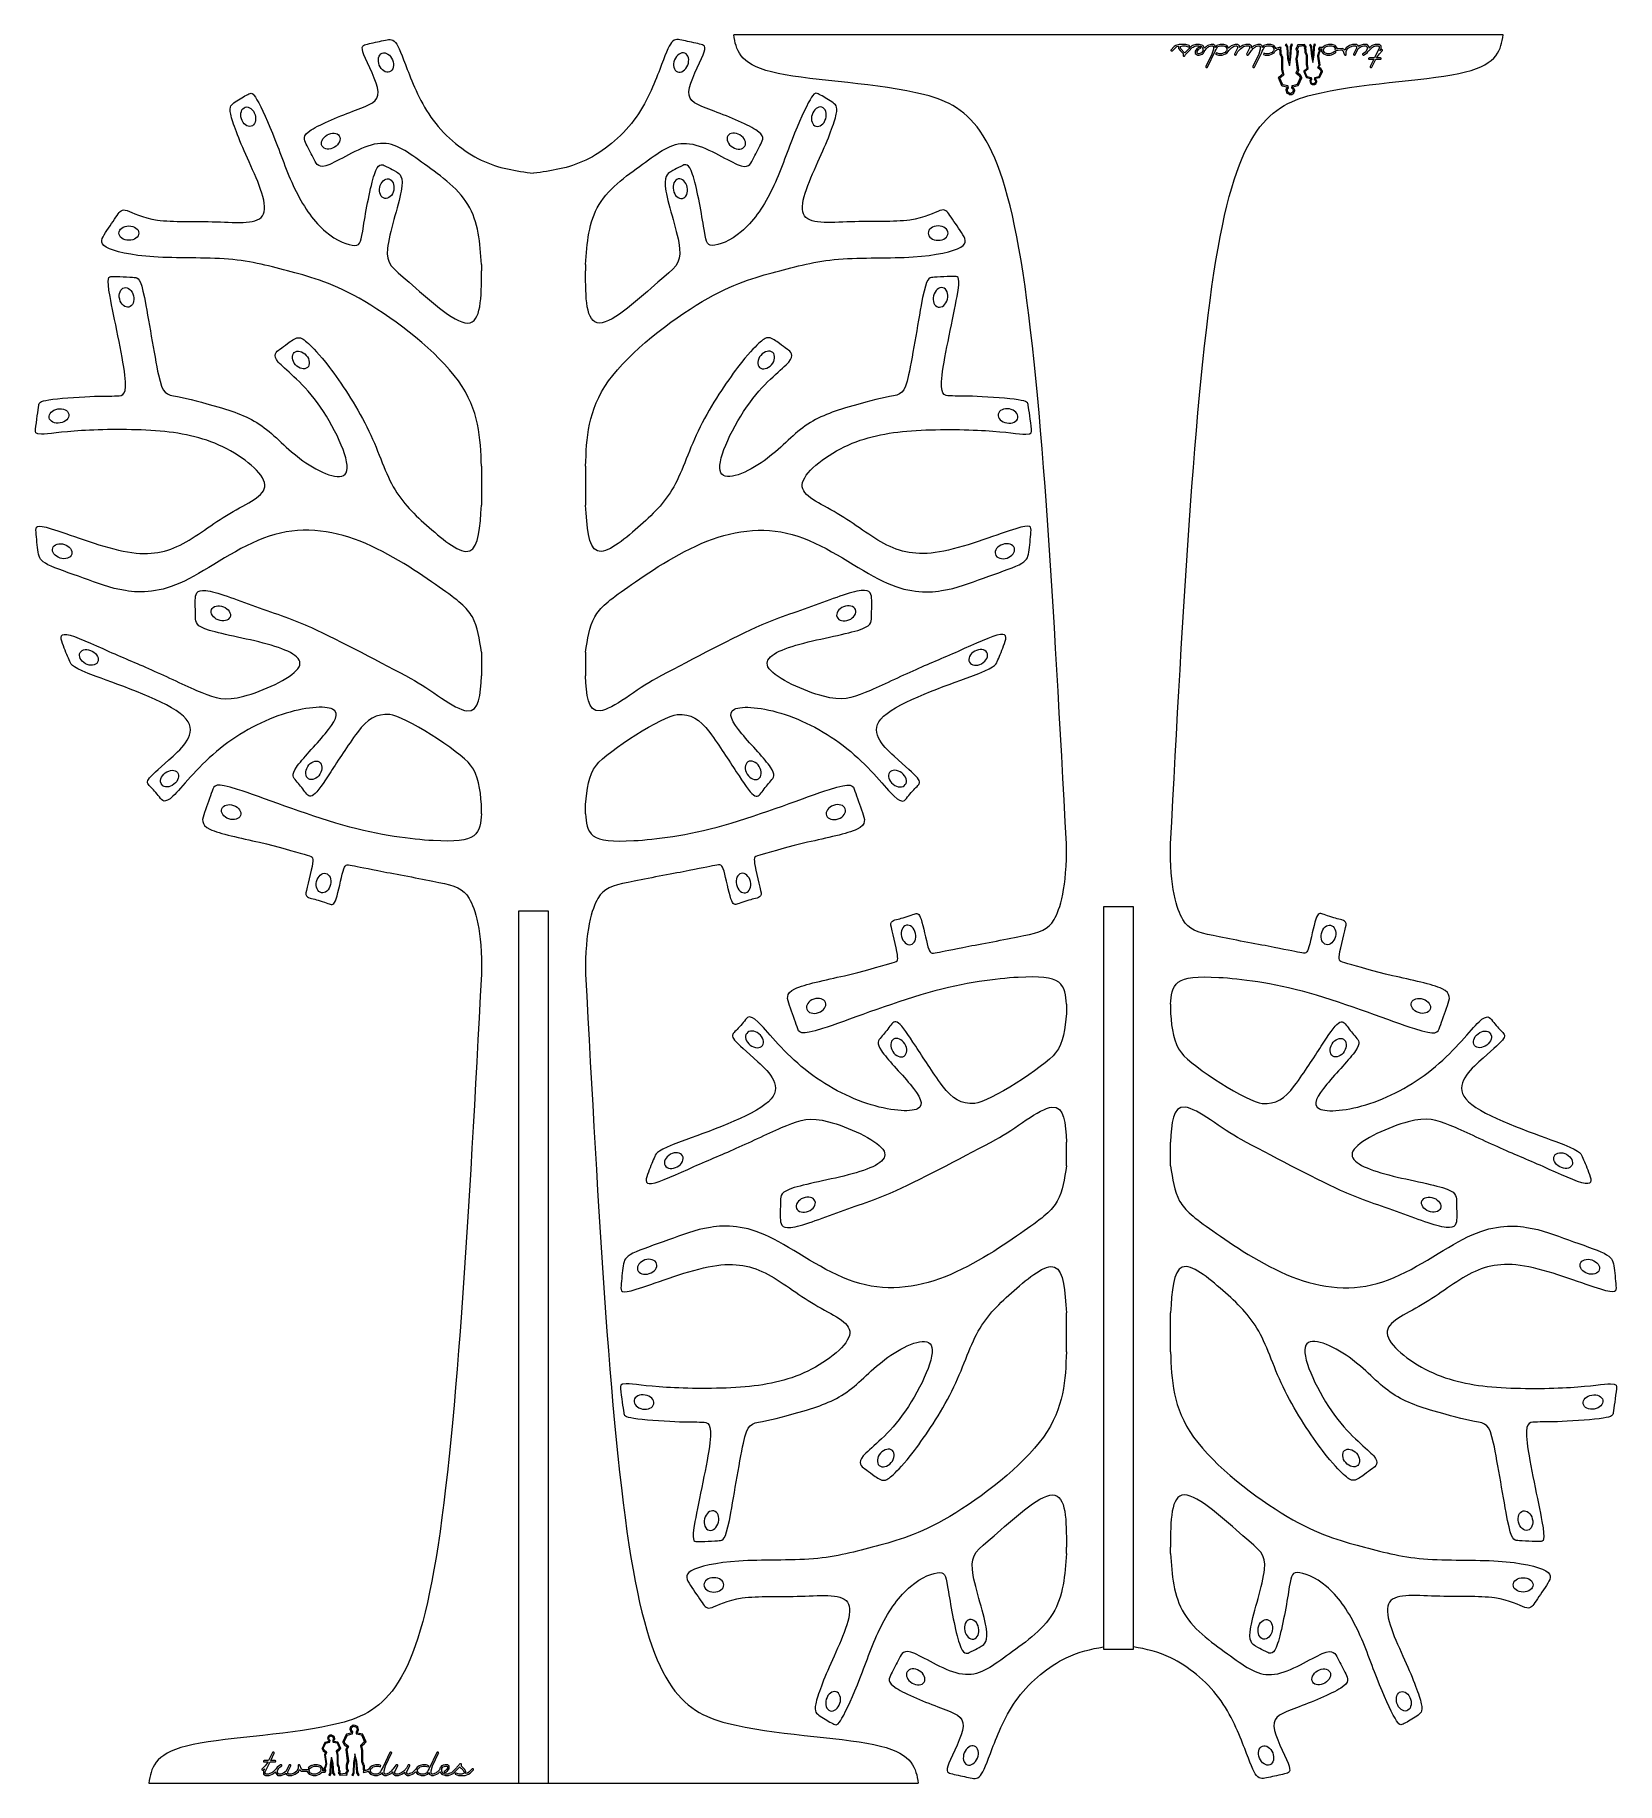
# Model space of a CAD drawing. Header units: centimetres. Extents: x -24 to 7.8, y -17 to 18.1.
import ezdxf

# ---------------------------------------------------------------- set-up
doc = ezdxf.new("R2010")
doc.units = ezdxf.units.CM
doc.header["$MEASUREMENT"] = 0
doc.layers.add('Layer 1', color=7, linetype='Continuous')

msp = doc.modelspace()

# ---------------------------------------------------------------- linework, layer by layer
at = {"layer": 'Layer 1', "color": 250, "lineweight": 20}
msp.add_lwpolyline([(-14.27244, -17.0023), (-13.66744, -17.0023), (-13.66744, 0.4977), (-14.27244, 0.4977), (-14.27244, -17.0023)], close=True, dxfattribs=at)
for points, knots in [([(-15.01543, 13.48326), (-15.04439, 13.9088), (-15.07335, 14.33437), (-15.28679, 14.68402), (-15.28679, 14.68402), (-15.50023, 15.03366), (-15.89818, 15.30744), (-16.21795, 15.53711), (-16.21795, 15.53711), (-16.53773, 15.76678), (-16.77936, 15.95237), (-17.10435, 15.90652), (-17.10435, 15.90652), (-17.42934, 15.8607), (-17.8377, 15.58337), (-18.06151, 15.49004), (-18.06151, 15.49004), (-18.28531, 15.39668), (-18.32459, 15.4873), (-18.37377, 15.58879), (-18.37377, 15.58879), (-18.42295, 15.69029), (-18.48205, 15.8027), (-18.53113, 15.89604), (-18.53113, 15.89604), (-18.58021, 15.98938), (-18.61928, 16.06368), (-18.43309, 16.18373), (-18.43309, 16.18373), (-18.24689, 16.30378), (-17.83543, 16.46961), (-17.5429, 16.57941), (-17.5429, 16.57941), (-17.25038, 16.68922), (-17.07678, 16.74306), (-17.08963, 16.94782), (-17.08963, 16.94782), (-17.10249, 17.15259), (-17.30181, 17.50832), (-17.37445, 17.69205), (-17.37445, 17.69205), (-17.44709, 17.87579), (-17.39305, 17.88755), (-17.30156, 17.90744), (-17.30156, 17.90744), (-17.21007, 17.92737), (-17.0811, 17.95543), (-16.9808, 17.97833), (-16.9808, 17.97833), (-16.88049, 18.0012), (-16.80883, 18.01894), (-16.74177, 17.93923), (-16.74177, 17.93923), (-16.67471, 17.85952), (-16.61225, 17.68235), (-16.50337, 17.39703), (-16.50337, 17.39703), (-16.39448, 17.1117), (-16.23914, 16.71819), (-15.98342, 16.37663), (-15.98342, 16.37663), (-15.7277, 16.03508), (-15.37156, 15.74547), (-15.01925, 15.57665), (-15.01925, 15.57665), (-14.66694, 15.40783), (-14.31843, 15.35978), (-13.96994, 15.31173)], [0, 0, 0, 0, 0.05555556, 0.05555556, 0.05555556, 0.05555556, 0.11111111, 0.11111111, 0.11111111, 0.11111111, 0.16666667, 0.16666667, 0.16666667, 0.16666667, 0.22222222, 0.22222222, 0.22222222, 0.22222222, 0.27777778, 0.27777778, 0.27777778, 0.27777778, 0.33333333, 0.33333333, 0.33333333, 0.33333333, 0.38888889, 0.38888889, 0.38888889, 0.38888889, 0.44444444, 0.44444444, 0.44444444, 0.44444444, 0.5, 0.5, 0.5, 0.5, 0.55555556, 0.55555556, 0.55555556, 0.55555556, 0.61111111, 0.61111111, 0.61111111, 0.61111111, 0.66666667, 0.66666667, 0.66666667, 0.66666667, 0.72222222, 0.72222222, 0.72222222, 0.72222222, 0.77777778, 0.77777778, 0.77777778, 0.77777778, 0.83333333, 0.83333333, 0.83333333, 0.83333333, 0.88888889, 0.88888889, 0.88888889, 0.88888889, 1, 1, 1, 1]), ([(-12.92445, 13.48326), (-12.89549, 13.9088), (-12.86653, 14.33437), (-12.65309, 14.68402), (-12.65309, 14.68402), (-12.43965, 15.03366), (-12.0417, 15.30744), (-11.72193, 15.53711), (-11.72193, 15.53711), (-11.40215, 15.76678), (-11.16052, 15.95237), (-10.83553, 15.90652), (-10.83553, 15.90652), (-10.51054, 15.8607), (-10.10218, 15.58337), (-9.87837, 15.49004), (-9.87837, 15.49004), (-9.65457, 15.39668), (-9.61529, 15.4873), (-9.56611, 15.58879), (-9.56611, 15.58879), (-9.51693, 15.69029), (-9.45783, 15.8027), (-9.40875, 15.89604), (-9.40875, 15.89604), (-9.35967, 15.98938), (-9.3206, 16.06368), (-9.50679, 16.18373), (-9.50679, 16.18373), (-9.69299, 16.30378), (-10.10445, 16.46961), (-10.39698, 16.57941), (-10.39698, 16.57941), (-10.6895, 16.68922), (-10.8631, 16.74306), (-10.85025, 16.94782), (-10.85025, 16.94782), (-10.83739, 17.15259), (-10.63807, 17.50832), (-10.56543, 17.69205), (-10.56543, 17.69205), (-10.49279, 17.87579), (-10.54683, 17.88755), (-10.63832, 17.90744), (-10.63832, 17.90744), (-10.72981, 17.92737), (-10.85878, 17.95543), (-10.95908, 17.97833), (-10.95908, 17.97833), (-11.05939, 18.0012), (-11.13105, 18.01894), (-11.19811, 17.93923), (-11.19811, 17.93923), (-11.26517, 17.85952), (-11.32763, 17.68235), (-11.43651, 17.39703), (-11.43651, 17.39703), (-11.5454, 17.1117), (-11.70074, 16.71819), (-11.95646, 16.37663), (-11.95646, 16.37663), (-12.21218, 16.03508), (-12.56832, 15.74547), (-12.92063, 15.57665), (-12.92063, 15.57665), (-13.27294, 15.40783), (-13.62145, 15.35978), (-13.96994, 15.31173)], [0, 0, 0, 0, 0.05555556, 0.05555556, 0.05555556, 0.05555556, 0.11111111, 0.11111111, 0.11111111, 0.11111111, 0.16666667, 0.16666667, 0.16666667, 0.16666667, 0.22222222, 0.22222222, 0.22222222, 0.22222222, 0.27777778, 0.27777778, 0.27777778, 0.27777778, 0.33333333, 0.33333333, 0.33333333, 0.33333333, 0.38888889, 0.38888889, 0.38888889, 0.38888889, 0.44444444, 0.44444444, 0.44444444, 0.44444444, 0.5, 0.5, 0.5, 0.5, 0.55555556, 0.55555556, 0.55555556, 0.55555556, 0.61111111, 0.61111111, 0.61111111, 0.61111111, 0.66666667, 0.66666667, 0.66666667, 0.66666667, 0.72222222, 0.72222222, 0.72222222, 0.72222222, 0.77777778, 0.77777778, 0.77777778, 0.77777778, 0.83333333, 0.83333333, 0.83333333, 0.83333333, 0.88888889, 0.88888889, 0.88888889, 0.88888889, 1, 1, 1, 1]), ([(-3.27186, 1.84872), (-3.52241, 6.55712), (-3.77298, 11.26552), (-4.22457, 13.80659), (-4.22457, 13.80659), (-4.67617, 16.34765), (-5.32881, 16.72141), (-6.29233, 16.92952), (-6.29233, 16.92952), (-7.25586, 17.13763), (-8.53027, 17.18011), (-9.19172, 17.34573), (-9.19172, 17.34573), (-9.85318, 17.51138), (-9.9017, 17.80019), (-9.9502, 18.089)], [0, 0, 0, 0, 0.2, 0.2, 0.2, 0.2, 0.4, 0.4, 0.4, 0.4, 0.6, 0.6, 0.6, 0.6, 1, 1, 1, 1]), ([(-1.18086, 1.84872), (-0.93031, 6.55712), (-0.67974, 11.26552), (-0.22815, 13.80659), (-0.22815, 13.80659), (0.22345, 16.34765), (0.87609, 16.72141), (1.83961, 16.92952), (1.83961, 16.92952), (2.80314, 17.13763), (4.07755, 17.18011), (4.739, 17.34573), (4.739, 17.34573), (5.40046, 17.51138), (5.44898, 17.80019), (5.49748, 18.089)], [0, 0, 0, 0, 0.2, 0.2, 0.2, 0.2, 0.4, 0.4, 0.4, 0.4, 0.6, 0.6, 0.6, 0.6, 1, 1, 1, 1]), ([(2.11761, 17.78743), (2.11761, 17.78743), (2.12458, 17.82004), (2.12458, 17.82004), (2.12458, 17.82004), (2.12458, 17.82004), (2.09863, 17.85471), (2.09863, 17.85471), (2.09863, 17.85471), (2.09863, 17.85471), (2.04759, 17.87239), (2.04759, 17.87239), (2.04759, 17.87239), (2.04759, 17.87239), (1.99569, 17.87239), (1.99569, 17.87239), (1.99569, 17.87239), (1.99569, 17.87239), (1.94464, 17.85471), (1.94464, 17.85471), (1.94464, 17.85471), (1.93869, 17.84791), (1.91265, 17.83934), (1.89724, 17.81183), (1.89724, 17.81183), (1.88161, 17.78391), (1.89588, 17.7535), (1.91324, 17.72846), (1.91324, 17.72846), (1.91324, 17.72846), (1.96513, 17.71148), (1.96513, 17.71148), (1.96513, 17.71148), (1.96513, 17.71148), (2.01703, 17.71148), (2.01703, 17.71148), (2.01703, 17.71148), (2.01703, 17.71148), (2.06892, 17.72916), (2.06892, 17.72916), (2.06892, 17.72916), (2.08107, 17.7343), (2.09156, 17.74213), (2.10056, 17.7528), (2.10056, 17.7528), (2.10056, 17.7528), (2.14356, 17.7528), (2.14356, 17.7528), (2.14356, 17.7528), (2.13964, 17.74603), (2.13529, 17.73892), (2.13039, 17.73192), (2.13039, 17.73192), (2.13039, 17.73192), (2.09351, 17.70732), (2.09351, 17.70732), (2.09351, 17.70732), (2.07883, 17.70217), (2.05613, 17.69491), (2.02557, 17.6852), (2.02557, 17.6852), (2.02557, 17.6852), (1.95746, 17.6852), (1.95746, 17.6852), (1.95746, 17.6852), (1.95746, 17.6852), (1.88951, 17.70873), (1.88951, 17.70873), (1.88951, 17.70873), (1.88951, 17.70873), (1.88388, 17.71447), (1.88388, 17.71447), (1.88388, 17.71447), (1.88388, 17.71447), (1.85264, 17.75792), (1.85264, 17.75792), (1.85264, 17.75792), (1.85264, 17.76085), (1.85264, 17.7653), (1.85264, 17.77127), (1.85264, 17.77127), (1.85213, 17.77725), (1.85179, 17.78147), (1.85179, 17.78404), (1.85179, 17.78404), (1.85179, 17.7934), (1.85264, 17.80208), (1.85452, 17.81016), (1.85452, 17.81016), (1.85452, 17.81016), (1.85452, 17.81016), (1.85452, 17.81016), (1.85452, 17.81016), (1.85452, 17.81016), (1.81632, 17.81016), (1.81632, 17.81016), (1.81632, 17.81016), (1.81632, 17.81016), (1.81346, 17.8051), (1.81346, 17.8051), (1.81346, 17.8051), (1.81346, 17.8051), (1.82843, 17.77299), (1.82843, 17.77299), (1.82843, 17.77299), (1.82843, 17.77299), (1.82903, 17.77173), (1.82903, 17.77173), (1.82903, 17.77173), (1.82903, 17.77173), (1.82898, 17.7704), (1.82898, 17.7704), (1.82898, 17.7704), (1.82898, 17.7704), (1.81194, 17.73445), (1.81194, 17.73445), (1.81194, 17.73445), (1.81194, 17.73445), (1.81193, 17.73379), (1.81193, 17.73379), (1.81193, 17.73379), (1.81193, 17.73379), (1.81176, 17.73322), (1.81176, 17.73322), (1.81176, 17.73322), (1.81176, 17.73322), (1.79381, 17.66617), (1.79381, 17.66617), (1.79381, 17.66617), (1.79381, 17.66617), (1.82, 17.4837), (1.82, 17.4837), (1.82, 17.4837), (1.82, 17.4837), (1.82027, 17.48189), (1.82027, 17.48189), (1.82027, 17.48189), (1.82027, 17.48189), (1.81933, 17.48019), (1.81933, 17.48019), (1.81933, 17.48019), (1.81933, 17.48019), (1.79747, 17.4402), (1.79747, 17.4402), (1.79747, 17.4402), (1.79747, 17.4402), (1.84335, 17.40621), (1.84335, 17.40621), (1.84335, 17.40621), (1.84335, 17.40621), (1.84491, 17.40506), (1.84491, 17.40506), (1.84491, 17.40506), (1.84491, 17.40506), (1.84569, 17.40366), (1.84569, 17.40366), (1.84569, 17.40366), (1.84569, 17.40366), (1.868, 17.36333), (1.868, 17.36333), (1.868, 17.36333), (1.868, 17.36333), (1.86942, 17.36075), (1.86942, 17.36075), (1.86942, 17.36075), (1.86942, 17.36075), (1.86816, 17.35812), (1.86816, 17.35812), (1.86816, 17.35812), (1.86816, 17.35812), (1.81343, 17.2427), (1.81343, 17.2427), (1.81343, 17.2427), (1.81343, 17.2427), (1.81174, 17.23912), (1.81174, 17.23912), (1.81174, 17.23912), (1.81174, 17.23912), (1.80652, 17.23778), (1.80652, 17.23778), (1.80652, 17.23778), (1.80652, 17.23778), (1.73203, 17.21861), (1.73203, 17.21861), (1.73203, 17.21861), (1.73203, 17.21861), (1.72923, 17.20229), (1.72923, 17.20229), (1.72923, 17.20229), (1.72923, 17.20229), (1.74356, 17.18508), (1.74356, 17.18508), (1.74356, 17.18508), (1.74356, 17.18508), (1.74418, 17.18435), (1.74418, 17.18435), (1.74418, 17.18435), (1.74418, 17.18435), (1.74457, 17.1835), (1.74457, 17.1835), (1.74457, 17.1835), (1.74457, 17.1835), (1.7547, 17.16126), (1.7547, 17.16126), (1.7547, 17.16126), (1.7547, 17.16126), (1.75559, 17.15929), (1.75559, 17.15929), (1.75559, 17.15929), (1.75559, 17.15929), (1.75492, 17.15722), (1.75492, 17.15722), (1.75492, 17.15722), (1.75492, 17.15722), (1.74276, 17.11967), (1.74276, 17.11967), (1.74276, 17.11967), (1.74276, 17.11967), (1.74198, 17.11727), (1.74198, 17.11727), (1.74198, 17.11727), (1.74198, 17.11727), (1.73943, 17.11565), (1.73943, 17.11565), (1.73943, 17.11565), (1.73943, 17.11565), (1.707, 17.09478), (1.707, 17.09478), (1.707, 17.09478), (1.707, 17.09478), (1.7029, 17.09214), (1.7029, 17.09214), (1.7029, 17.09214), (1.7029, 17.09214), (1.69743, 17.09272), (1.69743, 17.09272), (1.69743, 17.09272), (1.69743, 17.09272), (1.67108, 17.0955), (1.67108, 17.0955), (1.67108, 17.0955), (1.67108, 17.0955), (1.66868, 17.09576), (1.66868, 17.09576), (1.66868, 17.09576), (1.66868, 17.09576), (1.66655, 17.0967), (1.66655, 17.0967), (1.66655, 17.0967), (1.66655, 17.0967), (1.63209, 17.112), (1.63209, 17.112), (1.63209, 17.112), (1.63209, 17.112), (1.628, 17.11383), (1.628, 17.11383), (1.628, 17.11383), (1.628, 17.11383), (1.62707, 17.11714), (1.62707, 17.11714), (1.62707, 17.11714), (1.62707, 17.11714), (1.61288, 17.16859), (1.61288, 17.16859), (1.61288, 17.16859), (1.61288, 17.16859), (1.61225, 17.17084), (1.61225, 17.17084), (1.61225, 17.17084), (1.61225, 17.17084), (1.61355, 17.173), (1.61355, 17.173), (1.61355, 17.173), (1.61355, 17.173), (1.63079, 17.2019), (1.63079, 17.2019), (1.63079, 17.2019), (1.63079, 17.2019), (1.6294, 17.21712), (1.6294, 17.21712), (1.6294, 17.21712), (1.6294, 17.21712), (1.55163, 17.2349), (1.55163, 17.2349), (1.55163, 17.2349), (1.55163, 17.2349), (1.54592, 17.23621), (1.54592, 17.23621), (1.54592, 17.23621), (1.54592, 17.23621), (1.54422, 17.2401), (1.54422, 17.2401), (1.54422, 17.2401), (1.54422, 17.2401), (1.49354, 17.35691), (1.49354, 17.35691), (1.49354, 17.35691), (1.49354, 17.35691), (1.49185, 17.36084), (1.49185, 17.36084), (1.49185, 17.36084), (1.49185, 17.36084), (1.49561, 17.36406), (1.49561, 17.36406), (1.49561, 17.36406), (1.49561, 17.36406), (1.5196, 17.38464), (1.5196, 17.38464), (1.5196, 17.38464), (1.5196, 17.38464), (1.51957, 17.38465), (1.51957, 17.38465), (1.51957, 17.38465), (1.51957, 17.38465), (1.55943, 17.42239), (1.55943, 17.42239), (1.55943, 17.42239), (1.55943, 17.42239), (1.54387, 17.49573), (1.54387, 17.49573), (1.54387, 17.49573), (1.54387, 17.49573), (1.54372, 17.49637), (1.54372, 17.49637), (1.54372, 17.49637), (1.54372, 17.49637), (1.54372, 17.49684), (1.54372, 17.49684), (1.54372, 17.49684), (1.54372, 17.49684), (1.54372, 17.6206), (1.54372, 17.6206), (1.54372, 17.6206), (1.54372, 17.6206), (1.54372, 17.67901), (1.54372, 17.67901), (1.54372, 17.67901), (1.54372, 17.68481), (1.51804, 17.739), (1.51796, 17.73915), (1.51796, 17.73915), (1.51796, 17.73915), (1.51738, 17.74038), (1.51738, 17.74038), (1.51738, 17.74038), (1.51738, 17.74038), (1.51738, 17.74158), (1.51738, 17.74158), (1.51738, 17.74158), (1.51738, 17.74158), (1.51738, 17.79564), (1.51738, 17.79564), (1.51738, 17.79564), (1.51738, 17.79564), (1.50615, 17.81361), (1.50615, 17.81361), (1.50615, 17.81361), (1.50615, 17.81361), (1.50469, 17.81597), (1.50469, 17.81597), (1.50469, 17.81597), (1.50469, 17.81597), (1.50557, 17.8185), (1.50557, 17.8185), (1.50557, 17.8185), (1.50557, 17.8185), (1.51591, 17.84809), (1.51591, 17.84809), (1.51591, 17.84809), (1.51591, 17.84809), (1.50205, 17.85475), (1.50205, 17.85475), (1.50205, 17.85475), (1.50205, 17.85475), (1.49646, 17.85743), (1.49646, 17.85743), (1.49646, 17.85743), (1.49646, 17.85743), (1.4972, 17.86204), (1.4972, 17.86204), (1.4972, 17.86204), (1.4972, 17.86204), (1.49921, 17.87456), (1.49921, 17.87456), (1.49921, 17.87456), (1.49921, 17.87456), (1.40017, 17.86379), (1.40017, 17.86379), (1.40017, 17.86379), (1.40017, 17.86379), (1.38198, 17.83397), (1.38198, 17.83397), (1.38198, 17.83397), (1.38198, 17.83397), (1.36606, 17.80587), (1.36606, 17.80587), (1.36606, 17.80587), (1.36606, 17.80587), (1.38481, 17.76569), (1.38481, 17.76569), (1.38481, 17.76569), (1.38481, 17.76569), (1.38554, 17.7641), (1.38554, 17.7641), (1.38554, 17.7641), (1.38554, 17.7641), (1.38548, 17.76245), (1.38548, 17.76245), (1.38548, 17.76245), (1.38548, 17.76245), (1.38293, 17.69631), (1.38293, 17.69631), (1.38293, 17.69631), (1.38293, 17.69631), (1.3829, 17.6955), (1.3829, 17.6955), (1.3829, 17.6955), (1.3829, 17.6955), (1.38271, 17.69477), (1.38271, 17.69477), (1.38271, 17.69477), (1.38271, 17.69477), (1.36023, 17.61085), (1.36023, 17.61085), (1.36023, 17.61085), (1.36023, 17.61085), (1.39302, 17.38247), (1.39302, 17.38247), (1.39302, 17.38247), (1.39302, 17.38247), (1.39335, 17.38021), (1.39335, 17.38021), (1.39335, 17.38021), (1.39335, 17.38021), (1.39218, 17.37808), (1.39218, 17.37808), (1.39218, 17.37808), (1.39218, 17.37808), (1.36483, 17.32804), (1.36483, 17.32804), (1.36483, 17.32804), (1.36483, 17.32804), (1.42223, 17.28549), (1.42223, 17.28549), (1.42223, 17.28549), (1.42223, 17.28549), (1.42419, 17.28405), (1.42419, 17.28405), (1.42419, 17.28405), (1.42419, 17.28405), (1.42517, 17.28229), (1.42517, 17.28229), (1.42517, 17.28229), (1.42517, 17.28229), (1.45308, 17.23183), (1.45308, 17.23183), (1.45308, 17.23183), (1.45308, 17.23183), (1.45487, 17.22858), (1.45487, 17.22858), (1.45487, 17.22858), (1.45487, 17.22858), (1.4533, 17.2253), (1.4533, 17.2253), (1.4533, 17.2253), (1.4533, 17.2253), (1.38481, 17.08084), (1.38481, 17.08084), (1.38481, 17.08084), (1.38481, 17.08084), (1.38268, 17.07635), (1.38268, 17.07635), (1.38268, 17.07635), (1.38268, 17.07635), (1.37614, 17.07467), (1.37614, 17.07467), (1.37614, 17.07467), (1.37614, 17.07467), (1.28291, 17.05068), (1.28291, 17.05068), (1.28291, 17.05068), (1.28291, 17.05068), (1.2794, 17.03026), (1.2794, 17.03026), (1.2794, 17.03026), (1.2794, 17.03026), (1.29736, 17.00871), (1.29736, 17.00871), (1.29736, 17.00871), (1.29736, 17.00871), (1.29812, 17.00781), (1.29812, 17.00781), (1.29812, 17.00781), (1.29812, 17.00781), (1.2986, 17.00675), (1.2986, 17.00675), (1.2986, 17.00675), (1.2986, 17.00675), (1.31129, 16.9789), (1.31129, 16.9789), (1.31129, 16.9789), (1.31129, 16.9789), (1.31239, 16.97644), (1.31239, 16.97644), (1.31239, 16.97644), (1.31239, 16.97644), (1.31155, 16.97385), (1.31155, 16.97385), (1.31155, 16.97385), (1.31155, 16.97385), (1.29635, 16.92686), (1.29635, 16.92686), (1.29635, 16.92686), (1.29635, 16.92686), (1.29538, 16.92386), (1.29538, 16.92386), (1.29538, 16.92386), (1.29538, 16.92386), (1.29219, 16.92181), (1.29219, 16.92181), (1.29219, 16.92181), (1.29219, 16.92181), (1.25158, 16.8957), (1.25158, 16.8957), (1.25158, 16.8957), (1.25158, 16.8957), (1.24645, 16.8924), (1.24645, 16.8924), (1.24645, 16.8924), (1.24645, 16.8924), (1.23962, 16.89312), (1.23962, 16.89312), (1.23962, 16.89312), (1.23962, 16.89312), (1.20664, 16.8966), (1.20664, 16.8966), (1.20664, 16.8966), (1.20664, 16.8966), (1.20363, 16.89692), (1.20363, 16.89692), (1.20363, 16.89692), (1.20363, 16.89692), (1.20096, 16.8981), (1.20096, 16.8981), (1.20096, 16.8981), (1.20096, 16.8981), (1.15783, 16.91725), (1.15783, 16.91725), (1.15783, 16.91725), (1.15783, 16.91725), (1.1527, 16.91954), (1.1527, 16.91954), (1.1527, 16.91954), (1.1527, 16.91954), (1.15154, 16.92369), (1.15154, 16.92369), (1.15154, 16.92369), (1.15154, 16.92369), (1.13379, 16.98809), (1.13379, 16.98809), (1.13379, 16.98809), (1.13379, 16.98809), (1.13301, 16.9909), (1.13301, 16.9909), (1.13301, 16.9909), (1.13301, 16.9909), (1.13462, 16.9936), (1.13462, 16.9936), (1.13462, 16.9936), (1.13462, 16.9936), (1.15621, 17.02977), (1.15621, 17.02977), (1.15621, 17.02977), (1.15621, 17.02977), (1.15445, 17.04882), (1.15445, 17.04882), (1.15445, 17.04882), (1.15445, 17.04882), (1.05712, 17.07108), (1.05712, 17.07108), (1.05712, 17.07108), (1.05712, 17.07108), (1.05, 17.07271), (1.05, 17.07271), (1.05, 17.07271), (1.05, 17.07271), (1.04786, 17.07759), (1.04786, 17.07759), (1.04786, 17.07759), (1.04786, 17.07759), (0.98444, 17.22379), (0.98444, 17.22379), (0.98444, 17.22379), (0.98444, 17.22379), (0.9823, 17.22869), (0.9823, 17.22869), (0.9823, 17.22869), (0.9823, 17.22869), (0.98703, 17.23273), (0.98703, 17.23273), (0.98703, 17.23273), (0.98703, 17.23273), (1.01705, 17.25849), (1.01705, 17.25849), (1.01705, 17.25849), (1.01705, 17.25849), (1.01701, 17.2585), (1.01701, 17.2585), (1.01701, 17.2585), (1.01701, 17.2585), (1.06689, 17.30573), (1.06689, 17.30573), (1.06689, 17.30573), (1.06689, 17.30573), (1.04742, 17.39753), (1.04742, 17.39753), (1.04742, 17.39753), (1.04742, 17.39753), (1.04723, 17.39833), (1.04723, 17.39833), (1.04723, 17.39833), (1.04723, 17.39833), (1.04723, 17.39892), (1.04723, 17.39892), (1.04723, 17.39892), (1.04723, 17.39892), (1.04723, 17.55382), (1.04723, 17.55382), (1.04723, 17.55382), (1.04723, 17.55382), (1.04723, 17.62692), (1.04723, 17.62692), (1.04723, 17.62692), (1.04723, 17.63417), (1.01507, 17.702), (1.015, 17.70219), (1.015, 17.70219), (1.015, 17.70219), (1.01425, 17.70373), (1.01425, 17.70373), (1.01425, 17.70373), (1.01425, 17.70373), (1.01425, 17.70525), (1.01425, 17.70525), (1.01425, 17.70525), (1.01425, 17.70525), (1.01425, 17.77289), (1.01425, 17.77289), (1.01425, 17.77289), (1.01425, 17.77289), (1.00022, 17.79538), (1.00022, 17.79538), (1.00022, 17.79538), (1.00022, 17.79538), (0.99837, 17.79832), (0.99837, 17.79832), (0.99837, 17.79832), (0.99837, 17.79832), (0.99949, 17.80151), (0.99949, 17.80151), (0.99949, 17.80151), (0.99949, 17.80151), (1.00167, 17.80775), (1.00167, 17.80775), (1.00167, 17.80775), (1.00167, 17.80775), (0.95354, 17.79118), (0.95354, 17.79118), (0.95354, 17.79118), (0.95154, 17.7905), (0.94535, 17.78556), (0.93425, 17.77667), (0.93425, 17.77667), (0.93168, 17.77461), (0.92915, 17.77292), (0.92664, 17.7716), (0.92664, 17.7716), (0.91927, 17.76155), (0.90987, 17.74831), (0.8984, 17.73192), (0.8984, 17.73192), (0.8984, 17.73192), (0.86151, 17.70732), (0.86151, 17.70732), (0.86151, 17.70732), (0.86151, 17.70732), (0.79631, 17.6852), (0.79631, 17.6852), (0.79631, 17.6852), (0.79631, 17.6852), (0.72735, 17.6852), (0.72735, 17.6852), (0.72735, 17.6852), (0.72735, 17.6852), (0.72085, 17.68648), (0.72085, 17.68648), (0.72085, 17.68648), (0.72085, 17.68648), (0.68391, 17.69933), (0.68391, 17.69933), (0.68391, 17.69933), (0.68391, 17.69933), (0.69433, 17.72477), (0.69433, 17.72477), (0.69433, 17.72477), (0.69433, 17.72477), (0.73434, 17.71166), (0.73434, 17.71166), (0.73434, 17.71166), (0.73434, 17.71166), (0.78623, 17.71166), (0.78623, 17.71166), (0.78623, 17.71166), (0.78623, 17.71166), (0.83813, 17.72935), (0.83813, 17.72935), (0.83813, 17.72935), (0.85112, 17.73486), (0.86222, 17.7434), (0.8716, 17.75523), (0.8716, 17.75523), (0.87893, 17.76483), (0.88644, 17.77456), (0.89379, 17.78428), (0.89379, 17.78428), (0.89379, 17.78428), (0.89379, 17.82023), (0.89379, 17.82023), (0.89379, 17.82023), (0.89379, 17.82023), (0.86784, 17.8549), (0.86784, 17.8549), (0.86784, 17.8549), (0.86784, 17.8549), (0.81679, 17.87257), (0.81679, 17.87257), (0.81679, 17.87257), (0.81679, 17.87257), (0.76489, 17.87257), (0.76489, 17.87257), (0.76489, 17.87257), (0.76489, 17.87257), (0.71387, 17.8549), (0.71387, 17.8549), (0.71387, 17.8549), (0.70532, 17.84517), (0.68705, 17.81426), (0.65923, 17.76214), (0.65923, 17.76214), (0.65923, 17.76214), (0.64268, 17.7256), (0.64268, 17.7256), (0.64268, 17.7256), (0.64268, 17.7256), (0.50389, 17.44114), (0.50389, 17.44114), (0.50389, 17.44114), (0.5008, 17.43738), (0.49569, 17.43504), (0.48836, 17.43423), (0.48836, 17.43423), (0.47914, 17.43504), (0.47299, 17.43738), (0.4699, 17.44114), (0.4699, 17.44114), (0.46872, 17.44371), (0.46803, 17.44581), (0.46803, 17.44745), (0.46803, 17.44745), (0.46803, 17.45038), (0.46923, 17.45354), (0.47177, 17.45694), (0.47177, 17.45694), (0.47177, 17.45694), (0.59214, 17.70475), (0.59214, 17.70475), (0.59214, 17.70475), (0.59214, 17.70475), (0.62065, 17.807), (0.62065, 17.807), (0.62065, 17.807), (0.62065, 17.807), (0.62065, 17.85934), (0.62065, 17.85934), (0.62065, 17.85934), (0.62065, 17.85934), (0.60136, 17.87257), (0.60136, 17.87257), (0.60136, 17.87257), (0.60136, 17.87257), (0.58293, 17.87257), (0.58293, 17.87257), (0.58293, 17.87257), (0.58293, 17.87257), (0.52966, 17.8543), (0.52966, 17.8543), (0.52966, 17.8543), (0.51311, 17.84505), (0.49688, 17.83182), (0.48083, 17.81449), (0.48083, 17.81449), (0.46324, 17.796), (0.45115, 17.78354), (0.44461, 17.77711), (0.44461, 17.77711), (0.44461, 17.77711), (0.44414, 17.77607), (0.44414, 17.77607), (0.44414, 17.77607), (0.44414, 17.77607), (0.38064, 17.68965), (0.38064, 17.68965), (0.38064, 17.68965), (0.37944, 17.68753), (0.3755, 17.68601), (0.36868, 17.6852), (0.36868, 17.6852), (0.36253, 17.6852), (0.35674, 17.68648), (0.35126, 17.68894), (0.35126, 17.68894), (0.34819, 17.69152), (0.34665, 17.69527), (0.34665, 17.70031), (0.34665, 17.70031), (0.34665, 17.70031), (0.40726, 17.82714), (0.40726, 17.82714), (0.40726, 17.82714), (0.40726, 17.82714), (0.40726, 17.85934), (0.40726, 17.85934), (0.40726, 17.85934), (0.40726, 17.85934), (0.38797, 17.87257), (0.38797, 17.87257), (0.38797, 17.87257), (0.38797, 17.87257), (0.33932, 17.87257), (0.33932, 17.87257), (0.33932, 17.87257), (0.33932, 17.87257), (0.28691, 17.8543), (0.28691, 17.8543), (0.28691, 17.8543), (0.28691, 17.8543), (0.22614, 17.81262), (0.22614, 17.81262), (0.22614, 17.81262), (0.22614, 17.81262), (0.17014, 17.75394), (0.17014, 17.75394), (0.17014, 17.75394), (0.17014, 17.75394), (0.1389, 17.69082), (0.1389, 17.69082), (0.1389, 17.69082), (0.13582, 17.68707), (0.13003, 17.6852), (0.12132, 17.6852), (0.12132, 17.6852), (0.11653, 17.6852), (0.1109, 17.6873), (0.10477, 17.69152), (0.10477, 17.69152), (0.10424, 17.69234), (0.1039, 17.69609), (0.1039, 17.70288), (0.1039, 17.70288), (0.1039, 17.70288), (0.16468, 17.82714), (0.16468, 17.82714), (0.16468, 17.82714), (0.16468, 17.82714), (0.16468, 17.85934), (0.16468, 17.85934), (0.16468, 17.85934), (0.16468, 17.85934), (0.14539, 17.87257), (0.14539, 17.87257), (0.14539, 17.87257), (0.14539, 17.87257), (0.12695, 17.87257), (0.12695, 17.87257), (0.12695, 17.87257), (0.11227, 17.86754), (0.09758, 17.8625), (0.08274, 17.85747), (0.08274, 17.85747), (0.06618, 17.85068), (0.05338, 17.84271), (0.04416, 17.83347), (0.04416, 17.83347), (0.04416, 17.83347), (-0.01368, 17.77428), (-0.01368, 17.77428), (-0.01368, 17.77428), (-0.02135, 17.76396), (-0.03139, 17.74983), (-0.04394, 17.73192), (-0.04394, 17.73192), (-0.04394, 17.73192), (-0.0808, 17.70732), (-0.0808, 17.70732), (-0.0808, 17.70732), (-0.0808, 17.70732), (-0.14602, 17.6852), (-0.14602, 17.6852), (-0.14602, 17.6852), (-0.14602, 17.6852), (-0.21499, 17.6852), (-0.21499, 17.6852), (-0.21499, 17.6852), (-0.21499, 17.6852), (-0.22147, 17.68648), (-0.22147, 17.68648), (-0.22147, 17.68648), (-0.22147, 17.68648), (-0.27679, 17.70571), (-0.27679, 17.70571), (-0.27679, 17.70571), (-0.27679, 17.70571), (-0.25987, 17.72864), (-0.25987, 17.72864), (-0.25987, 17.72864), (-0.25987, 17.72864), (-0.20799, 17.71166), (-0.20799, 17.71166), (-0.20799, 17.71166), (-0.20799, 17.71166), (-0.15609, 17.71166), (-0.15609, 17.71166), (-0.15609, 17.71166), (-0.15609, 17.71166), (-0.10419, 17.72935), (-0.10419, 17.72935), (-0.10419, 17.72935), (-0.09122, 17.73486), (-0.08012, 17.7434), (-0.07073, 17.75523), (-0.07073, 17.75523), (-0.0634, 17.76483), (-0.05588, 17.77456), (-0.04855, 17.78428), (-0.04855, 17.78428), (-0.04855, 17.78428), (-0.04855, 17.82023), (-0.04855, 17.82023), (-0.04855, 17.82023), (-0.04855, 17.82023), (-0.0745, 17.8549), (-0.0745, 17.8549), (-0.0745, 17.8549), (-0.0745, 17.8549), (-0.12553, 17.87257), (-0.12553, 17.87257), (-0.12553, 17.87257), (-0.12553, 17.87257), (-0.17743, 17.87257), (-0.17743, 17.87257), (-0.17743, 17.87257), (-0.17743, 17.87257), (-0.22848, 17.8549), (-0.22848, 17.8549), (-0.22848, 17.8549), (-0.23701, 17.84517), (-0.25528, 17.81426), (-0.2831, 17.76214), (-0.2831, 17.76214), (-0.2831, 17.76214), (-0.43846, 17.44114), (-0.43846, 17.44114), (-0.43846, 17.44114), (-0.44152, 17.43738), (-0.44664, 17.43504), (-0.45399, 17.43423), (-0.45399, 17.43423), (-0.46321, 17.43504), (-0.46936, 17.43738), (-0.47242, 17.44114), (-0.47242, 17.44114), (-0.47362, 17.44371), (-0.4743, 17.44581), (-0.4743, 17.44745), (-0.4743, 17.44745), (-0.4743, 17.45038), (-0.4731, 17.45354), (-0.47054, 17.45694), (-0.47054, 17.45694), (-0.47054, 17.45694), (-0.35019, 17.70475), (-0.35019, 17.70475), (-0.35019, 17.70475), (-0.35019, 17.70475), (-0.32168, 17.807), (-0.32168, 17.807), (-0.32168, 17.807), (-0.32168, 17.807), (-0.32168, 17.85934), (-0.32168, 17.85934), (-0.32168, 17.85934), (-0.32168, 17.85934), (-0.34097, 17.87257), (-0.34097, 17.87257), (-0.34097, 17.87257), (-0.34097, 17.87257), (-0.35941, 17.87257), (-0.35941, 17.87257), (-0.35941, 17.87257), (-0.35941, 17.87257), (-0.41267, 17.8543), (-0.41267, 17.8543), (-0.41267, 17.8543), (-0.42923, 17.84505), (-0.44544, 17.83182), (-0.4615, 17.81449), (-0.4615, 17.81449), (-0.4779, 17.79725), (-0.48953, 17.78526), (-0.49632, 17.77849), (-0.49632, 17.77849), (-0.49632, 17.77849), (-0.49632, 17.75769), (-0.49632, 17.75769), (-0.49632, 17.75769), (-0.50434, 17.74762), (-0.51562, 17.73205), (-0.53029, 17.71108), (-0.53029, 17.71108), (-0.53029, 17.71108), (-0.53763, 17.70663), (-0.53763, 17.70663), (-0.53763, 17.70663), (-0.55249, 17.70159), (-0.57485, 17.69444), (-0.60489, 17.6852), (-0.60489, 17.6852), (-0.60729, 17.6852), (-0.61121, 17.6852), (-0.61684, 17.6852), (-0.61684, 17.6852), (-0.6223, 17.6852), (-0.62658, 17.6852), (-0.62965, 17.6852), (-0.62965, 17.6852), (-0.637, 17.6852), (-0.64347, 17.68601), (-0.64894, 17.68766), (-0.64894, 17.68766), (-0.64894, 17.68766), (-0.68478, 17.71354), (-0.68478, 17.71354), (-0.68478, 17.71354), (-0.68478, 17.71354), (-0.68667, 17.71857), (-0.68667, 17.71857), (-0.68667, 17.71857), (-0.68667, 17.71857), (-0.68667, 17.76507), (-0.68667, 17.76507), (-0.68667, 17.76507), (-0.68667, 17.76507), (-0.65235, 17.81097), (-0.65235, 17.81097), (-0.65235, 17.81097), (-0.65235, 17.81097), (-0.61531, 17.83545), (-0.61531, 17.83545), (-0.61531, 17.83545), (-0.61531, 17.83545), (-0.58901, 17.84247), (-0.58901, 17.84247), (-0.58901, 17.84247), (-0.58901, 17.84247), (-0.57623, 17.82356), (-0.57623, 17.82356), (-0.57623, 17.82356), (-0.62494, 17.80036), (-0.62224, 17.79323), (-0.64809, 17.75781), (-0.64809, 17.75781), (-0.64809, 17.75781), (-0.64809, 17.72431), (-0.64809, 17.72431), (-0.64809, 17.72431), (-0.64809, 17.72431), (-0.62965, 17.71166), (-0.62965, 17.71166), (-0.62965, 17.71166), (-0.62965, 17.71166), (-0.61121, 17.71166), (-0.61121, 17.71166), (-0.61121, 17.71166), (-0.61121, 17.71166), (-0.56067, 17.72876), (-0.56067, 17.72876), (-0.56067, 17.72876), (-0.56067, 17.72876), (-0.53491, 17.76343), (-0.53491, 17.76343), (-0.53491, 17.76343), (-0.53491, 17.76343), (-0.53491, 17.82023), (-0.53491, 17.82023), (-0.53491, 17.82023), (-0.53491, 17.82023), (-0.54327, 17.83029), (-0.54327, 17.83029), (-0.54327, 17.83029), (-0.54327, 17.83029), (-0.55982, 17.8543), (-0.55982, 17.8543), (-0.55982, 17.8543), (-0.57075, 17.85852), (-0.588, 17.86461), (-0.61121, 17.87257), (-0.61121, 17.87257), (-0.61121, 17.87257), (-0.66362, 17.87257), (-0.66362, 17.87257), (-0.66362, 17.87257), (-0.6783, 17.86754), (-0.69282, 17.8625), (-0.70681, 17.85747), (-0.70681, 17.85747), (-0.72405, 17.85068), (-0.73686, 17.84295), (-0.74555, 17.83405), (-0.74555, 17.83405), (-0.74555, 17.83405), (-0.80531, 17.77291), (-0.80531, 17.77291), (-0.80531, 17.77291), (-0.80563, 17.7726), (-0.806, 17.77231), (-0.80638, 17.77204), (-0.80638, 17.77204), (-0.82198, 17.7559), (-0.8377, 17.73987), (-0.85329, 17.72373), (-0.85329, 17.72373), (-0.8724, 17.70312), (-0.88674, 17.68484), (-0.89664, 17.6688), (-0.89664, 17.6688), (-0.90142, 17.6654), (-0.90568, 17.66376), (-0.90944, 17.66376), (-0.90944, 17.66376), (-0.91799, 17.66376), (-0.92447, 17.66611), (-0.92873, 17.67068), (-0.92873, 17.67068), (-0.92873, 17.67068), (-0.93061, 17.67571), (-0.93061, 17.67571), (-0.93061, 17.67571), (-0.93061, 17.67571), (-0.93061, 17.71483), (-0.93061, 17.71483), (-0.93061, 17.71483), (-0.93061, 17.71483), (-0.99037, 17.77736), (-0.99037, 17.77736), (-0.99037, 17.77736), (-0.99037, 17.77736), (-1.0216, 17.82023), (-1.0216, 17.82023), (-1.0216, 17.82023), (-1.0216, 17.82023), (-1.0216, 17.86438), (-1.0216, 17.86438), (-1.0216, 17.86438), (-1.0216, 17.86438), (-1.05198, 17.8543), (-1.05198, 17.8543), (-1.05198, 17.8543), (-1.05198, 17.8543), (-1.08136, 17.83347), (-1.08136, 17.83347), (-1.08136, 17.83347), (-1.08136, 17.83347), (-1.14214, 17.77163), (-1.14214, 17.77163), (-1.14214, 17.77163), (-1.14384, 17.76952), (-1.14947, 17.76846), (-1.15868, 17.76846), (-1.15868, 17.76846), (-1.16346, 17.76893), (-1.16841, 17.77163), (-1.17336, 17.77667), (-1.17336, 17.77667), (-1.17336, 17.77748), (-1.17336, 17.77842), (-1.17336, 17.77924), (-1.17336, 17.77924), (-1.17389, 17.78006), (-1.17422, 17.78064), (-1.17422, 17.78111), (-1.17422, 17.78111), (-1.17422, 17.7824), (-1.17371, 17.78428), (-1.17235, 17.78673), (-1.17235, 17.78673), (-1.17235, 17.78673), (-1.10627, 17.8549), (-1.10627, 17.8549), (-1.10627, 17.8549), (-1.10627, 17.8549), (-1.07214, 17.87691), (-1.07214, 17.87691), (-1.07214, 17.87691), (-1.07214, 17.87691), (-1.00778, 17.89904), (-1.00778, 17.89904), (-1.00778, 17.89904), (-1.00778, 17.89904), (-0.87445, 17.89904), (-0.87445, 17.89904), (-0.87445, 17.89904), (-0.87445, 17.89904), (-0.80736, 17.87503), (-0.80736, 17.87503), (-0.80736, 17.87503), (-0.80308, 17.87257), (-0.80087, 17.86918), (-0.80087, 17.86496), (-0.80087, 17.86496), (-0.80087, 17.86041), (-0.80377, 17.85676), (-0.80923, 17.8543), (-0.80923, 17.8543), (-0.81231, 17.85303), (-0.81743, 17.85243), (-0.82478, 17.85243), (-0.82478, 17.85243), (-0.82478, 17.85243), (-0.88639, 17.87257), (-0.88639, 17.87257), (-0.88639, 17.87257), (-0.88639, 17.87257), (-0.93711, 17.87257), (-0.93711, 17.87257), (-0.93711, 17.87257), (-0.93711, 17.87257), (-0.98302, 17.85676), (-0.98302, 17.85676), (-0.98302, 17.85676), (-0.98302, 17.85676), (-0.98302, 17.82655), (-0.98302, 17.82655), (-0.98302, 17.82655), (-0.97449, 17.81179), (-0.96134, 17.79493), (-0.94341, 17.77607), (-0.94341, 17.77607), (-0.92822, 17.76003), (-0.91253, 17.7441), (-0.89664, 17.72806), (-0.89664, 17.72806), (-0.89664, 17.72806), (-0.83667, 17.78767), (-0.83667, 17.78767), (-0.83667, 17.78767), (-0.83632, 17.7882), (-0.83596, 17.78875), (-0.83553, 17.78931), (-0.83553, 17.78931), (-0.83382, 17.79059), (-0.81896, 17.8057), (-0.79148, 17.83475), (-0.79148, 17.83475), (-0.77374, 17.85326), (-0.75562, 17.8673), (-0.73719, 17.87691), (-0.73719, 17.87691), (-0.73719, 17.87691), (-0.67284, 17.89904), (-0.67284, 17.89904), (-0.67284, 17.89904), (-0.67284, 17.89904), (-0.63237, 17.89904), (-0.63237, 17.89904), (-0.63237, 17.89904), (-0.61651, 17.89904), (-0.60489, 17.89881), (-0.59738, 17.89846), (-0.59738, 17.89846), (-0.59738, 17.89846), (-0.53405, 17.87574), (-0.53405, 17.87574), (-0.53405, 17.87574), (-0.53405, 17.87574), (-0.52859, 17.87129), (-0.52859, 17.87129), (-0.52859, 17.87129), (-0.52859, 17.87129), (-0.49632, 17.82714), (-0.49632, 17.82714), (-0.49632, 17.82714), (-0.49632, 17.82714), (-0.49632, 17.8271), (-0.49632, 17.8271), (-0.49632, 17.8271), (-0.49632, 17.8271), (-0.48813, 17.83592), (-0.48813, 17.83592), (-0.48813, 17.83592), (-0.47089, 17.85361), (-0.45279, 17.8673), (-0.43384, 17.87691), (-0.43384, 17.87691), (-0.43384, 17.87691), (-0.36863, 17.89904), (-0.36863, 17.89904), (-0.36863, 17.89904), (-0.36863, 17.89904), (-0.32901, 17.89904), (-0.32901, 17.89904), (-0.32901, 17.89904), (-0.32901, 17.89904), (-0.32168, 17.89717), (-0.32168, 17.89717), (-0.32168, 17.89717), (-0.32168, 17.89717), (-0.28584, 17.87187), (-0.28584, 17.87187), (-0.28584, 17.87187), (-0.28584, 17.87187), (-0.2831, 17.86684), (-0.2831, 17.86684), (-0.2831, 17.86684), (-0.2831, 17.86684), (-0.2831, 17.83909), (-0.2831, 17.83909), (-0.2831, 17.83909), (-0.27764, 17.84669), (-0.26893, 17.85806), (-0.25733, 17.87317), (-0.25733, 17.87317), (-0.25733, 17.87317), (-0.25084, 17.87703), (-0.25084, 17.87703), (-0.25084, 17.87703), (-0.25084, 17.87703), (-0.18647, 17.89904), (-0.18647, 17.89904), (-0.18647, 17.89904), (-0.18647, 17.89904), (-0.14602, 17.89904), (-0.14602, 17.89904), (-0.14602, 17.89904), (-0.13014, 17.89904), (-0.11853, 17.89881), (-0.11119, 17.89846), (-0.11119, 17.89846), (-0.11119, 17.89846), (-0.04768, 17.87574), (-0.04768, 17.87574), (-0.04768, 17.87574), (-0.04768, 17.87574), (-0.04222, 17.87129), (-0.04222, 17.87129), (-0.04222, 17.87129), (-0.04222, 17.87129), (-0.00997, 17.82714), (-0.00997, 17.82714), (-0.00997, 17.82714), (-0.00997, 17.82714), (-0.00997, 17.82648), (-0.00997, 17.82648), (-0.00997, 17.82648), (-0.00997, 17.82648), (-0.00279, 17.83405), (-0.00279, 17.83405), (-0.00279, 17.83405), (0.01565, 17.85303), (0.03443, 17.8673), (0.05338, 17.87691), (0.05338, 17.87691), (0.05338, 17.87691), (0.11773, 17.89904), (0.11773, 17.89904), (0.11773, 17.89904), (0.11773, 17.89904), (0.15734, 17.89904), (0.15734, 17.89904), (0.15734, 17.89904), (0.15734, 17.89904), (0.16468, 17.89717), (0.16468, 17.89717), (0.16468, 17.89717), (0.16468, 17.89717), (0.20138, 17.87071), (0.20138, 17.87071), (0.20138, 17.87071), (0.20138, 17.87071), (0.20326, 17.86438), (0.20326, 17.86438), (0.20326, 17.86438), (0.20326, 17.86438), (0.20326, 17.83533), (0.20326, 17.83533), (0.20326, 17.83533), (0.20326, 17.83533), (0.26522, 17.87703), (0.26522, 17.87703), (0.26522, 17.87703), (0.26522, 17.87703), (0.3301, 17.89904), (0.3301, 17.89904), (0.3301, 17.89904), (0.3301, 17.89904), (0.39838, 17.89904), (0.39838, 17.89904), (0.39838, 17.89904), (0.39838, 17.89904), (0.40675, 17.89717), (0.40675, 17.89717), (0.40675, 17.89717), (0.40675, 17.89717), (0.44225, 17.87129), (0.44225, 17.87129), (0.44225, 17.87129), (0.44225, 17.87129), (0.44498, 17.86496), (0.44498, 17.86496), (0.44498, 17.86496), (0.44498, 17.86496), (0.44498, 17.826), (0.44498, 17.826), (0.44498, 17.826), (0.44498, 17.826), (0.4542, 17.83592), (0.4542, 17.83592), (0.4542, 17.83592), (0.47145, 17.85361), (0.48954, 17.8673), (0.50848, 17.87691), (0.50848, 17.87691), (0.50848, 17.87691), (0.5737, 17.89904), (0.5737, 17.89904), (0.5737, 17.89904), (0.5737, 17.89904), (0.6133, 17.89904), (0.6133, 17.89904), (0.6133, 17.89904), (0.6133, 17.89904), (0.62065, 17.89717), (0.62065, 17.89717), (0.62065, 17.89717), (0.62065, 17.89717), (0.65649, 17.87187), (0.65649, 17.87187), (0.65649, 17.87187), (0.65649, 17.87187), (0.65923, 17.86684), (0.65923, 17.86684), (0.65923, 17.86684), (0.65923, 17.86684), (0.65923, 17.83909), (0.65923, 17.83909), (0.65923, 17.83909), (0.66469, 17.84669), (0.6734, 17.85806), (0.68502, 17.87317), (0.68502, 17.87317), (0.68502, 17.87317), (0.69149, 17.87703), (0.69149, 17.87703), (0.69149, 17.87703), (0.69149, 17.87703), (0.75586, 17.89904), (0.75586, 17.89904), (0.75586, 17.89904), (0.75586, 17.89904), (0.79631, 17.89904), (0.79631, 17.89904), (0.79631, 17.89904), (0.81219, 17.89904), (0.8238, 17.89881), (0.83114, 17.89846), (0.83114, 17.89846), (0.83114, 17.89846), (0.89465, 17.87574), (0.89465, 17.87574), (0.89465, 17.87574), (0.89465, 17.87574), (0.90011, 17.87129), (0.90011, 17.87129), (0.90011, 17.87129), (0.90011, 17.87129), (0.93237, 17.82714), (0.93237, 17.82714), (0.93237, 17.82714), (0.93237, 17.82714), (0.93237, 17.81198), (0.93237, 17.81198), (0.93237, 17.81198), (0.93866, 17.81508), (0.94571, 17.81802), (0.95354, 17.82081), (0.95354, 17.82081), (0.96669, 17.82523), (0.98661, 17.83115), (0.99859, 17.83663), (0.99859, 17.83663), (0.99859, 17.83663), (1.03867, 17.84012), (1.03867, 17.84012), (1.03867, 17.84012), (1.03867, 17.84012), (1.02847, 17.80013), (1.02847, 17.80013), (1.02847, 17.80013), (1.02847, 17.80013), (1.04184, 17.77871), (1.04184, 17.77871), (1.04184, 17.77871), (1.04184, 17.77871), (1.04301, 17.77683), (1.04301, 17.77683), (1.04301, 17.77683), (1.04301, 17.77683), (1.04301, 17.77487), (1.04301, 17.77487), (1.04301, 17.77487), (1.04301, 17.77487), (1.04301, 17.70674), (1.04301, 17.70674), (1.04301, 17.70674), (1.04793, 17.69631), (1.076, 17.6362), (1.076, 17.62692), (1.076, 17.62692), (1.076, 17.62692), (1.076, 17.55382), (1.076, 17.55382), (1.076, 17.55382), (1.076, 17.55382), (1.076, 17.39951), (1.076, 17.39951), (1.076, 17.39951), (1.076, 17.39951), (1.09613, 17.30458), (1.09613, 17.30458), (1.09613, 17.30458), (1.09613, 17.30458), (1.09696, 17.30064), (1.09696, 17.30064), (1.09696, 17.30064), (1.09696, 17.30064), (1.09355, 17.29741), (1.09355, 17.29741), (1.09355, 17.29741), (1.09355, 17.29741), (1.04028, 17.24693), (1.04028, 17.24693), (1.04028, 17.24693), (1.04028, 17.24693), (1.03982, 17.24659), (1.03982, 17.24659), (1.03982, 17.24659), (1.03982, 17.24659), (1.01409, 17.22452), (1.01409, 17.22452), (1.01409, 17.22452), (1.01409, 17.22452), (1.07328, 17.08809), (1.07328, 17.08809), (1.07328, 17.08809), (1.07328, 17.08809), (1.17267, 17.06537), (1.17267, 17.06537), (1.17267, 17.06537), (1.17267, 17.06537), (1.18189, 17.06325), (1.18189, 17.06325), (1.18189, 17.06325), (1.18189, 17.06325), (1.18251, 17.05662), (1.18251, 17.05662), (1.18251, 17.05662), (1.18251, 17.05662), (1.18504, 17.02876), (1.18504, 17.02876), (1.18504, 17.02876), (1.18504, 17.02876), (1.18525, 17.02662), (1.18525, 17.02662), (1.18525, 17.02662), (1.18525, 17.02662), (1.18397, 17.02449), (1.18397, 17.02449), (1.18397, 17.02449), (1.18397, 17.02449), (1.16276, 16.98891), (1.16276, 16.98891), (1.16276, 16.98891), (1.16276, 16.98891), (1.1786, 16.93146), (1.1786, 16.93146), (1.1786, 16.93146), (1.1786, 16.93146), (1.21392, 16.91579), (1.21392, 16.91579), (1.21392, 16.91579), (1.21392, 16.91579), (1.23706, 16.91334), (1.23706, 16.91334), (1.23706, 16.91334), (1.23706, 16.91334), (1.26933, 16.9341), (1.26933, 16.9341), (1.26933, 16.9341), (1.26933, 16.9341), (1.28274, 16.9755), (1.28274, 16.9755), (1.28274, 16.9755), (1.28274, 16.9755), (1.27166, 16.99984), (1.27166, 16.99984), (1.27166, 16.99984), (1.27166, 16.99984), (1.25212, 17.02329), (1.25212, 17.02329), (1.25212, 17.02329), (1.25212, 17.02329), (1.24978, 17.02611), (1.24978, 17.02611), (1.24978, 17.02611), (1.24978, 17.02611), (1.25032, 17.02931), (1.25032, 17.02931), (1.25032, 17.02931), (1.25032, 17.02931), (1.2554, 17.0589), (1.2554, 17.0589), (1.2554, 17.0589), (1.2554, 17.0589), (1.25642, 17.06487), (1.25642, 17.06487), (1.25642, 17.06487), (1.25642, 17.06487), (1.26466, 17.06699), (1.26466, 17.06699), (1.26466, 17.06699), (1.26466, 17.06699), (1.35963, 17.09142), (1.35963, 17.09142), (1.35963, 17.09142), (1.35963, 17.09142), (1.42444, 17.2281), (1.42444, 17.2281), (1.42444, 17.2281), (1.42444, 17.2281), (1.39928, 17.2736), (1.39928, 17.2736), (1.39928, 17.2736), (1.39928, 17.2736), (1.33781, 17.31914), (1.33781, 17.31914), (1.33781, 17.31914), (1.33781, 17.31914), (1.33179, 17.3236), (1.33179, 17.3236), (1.33179, 17.3236), (1.33179, 17.3236), (1.33488, 17.32924), (1.33488, 17.32924), (1.33488, 17.32924), (1.33488, 17.32924), (1.36415, 17.38281), (1.36415, 17.38281), (1.36415, 17.38281), (1.36415, 17.38281), (1.3315, 17.61029), (1.3315, 17.61029), (1.3315, 17.61029), (1.3315, 17.61029), (1.33131, 17.61166), (1.33131, 17.61166), (1.33131, 17.61166), (1.33131, 17.61166), (1.33166, 17.61302), (1.33166, 17.61302), (1.33166, 17.61302), (1.33166, 17.61302), (1.35432, 17.6976), (1.35432, 17.6976), (1.35432, 17.6976), (1.35432, 17.6976), (1.35675, 17.76125), (1.35675, 17.76125), (1.35675, 17.76125), (1.35675, 17.76125), (1.3372, 17.80319), (1.3372, 17.80319), (1.3372, 17.80319), (1.3372, 17.80319), (1.33564, 17.80652), (1.33564, 17.80652), (1.33564, 17.80652), (1.33564, 17.80652), (1.33747, 17.80974), (1.33747, 17.80974), (1.33747, 17.80974), (1.33747, 17.80974), (1.35524, 17.84107), (1.35524, 17.84107), (1.35524, 17.84107), (1.35524, 17.84107), (1.35524, 17.84107), (1.35524, 17.84107), (1.35524, 17.84107), (1.35524, 17.84107), (1.3692, 17.86767), (1.3692, 17.86767), (1.3692, 17.86767), (1.3692, 17.86767), (1.36272, 17.87599), (1.36272, 17.87599), (1.36272, 17.87599), (1.36272, 17.87599), (1.37229, 17.89292), (1.37229, 17.89292), (1.37229, 17.89292), (1.37229, 17.89292), (1.38845, 17.89067), (1.38845, 17.89067), (1.38845, 17.89067), (1.38845, 17.89067), (1.50233, 17.89377), (1.50233, 17.89377), (1.50233, 17.89377), (1.50233, 17.89377), (1.50243, 17.89434), (1.50243, 17.89434), (1.50243, 17.89434), (1.50243, 17.89434), (1.51305, 17.89407), (1.51305, 17.89407), (1.51305, 17.89407), (1.51305, 17.89407), (1.52288, 17.87808), (1.52288, 17.87808), (1.52288, 17.87808), (1.52288, 17.87808), (1.52076, 17.86493), (1.52076, 17.86493), (1.52076, 17.86493), (1.52076, 17.86493), (1.53542, 17.85789), (1.53542, 17.85789), (1.53542, 17.85789), (1.53542, 17.85789), (1.54182, 17.85481), (1.54182, 17.85481), (1.54182, 17.85481), (1.54182, 17.85481), (1.54001, 17.84963), (1.54001, 17.84963), (1.54001, 17.84963), (1.54001, 17.84963), (1.52874, 17.8174), (1.52874, 17.8174), (1.52874, 17.8174), (1.52874, 17.8174), (1.53942, 17.80029), (1.53942, 17.80029), (1.53942, 17.80029), (1.53942, 17.80029), (1.54036, 17.79879), (1.54036, 17.79879), (1.54036, 17.79879), (1.54036, 17.79879), (1.54036, 17.79721), (1.54036, 17.79721), (1.54036, 17.79721), (1.54036, 17.79721), (1.54036, 17.74279), (1.54036, 17.74279), (1.54036, 17.74279), (1.54428, 17.73445), (1.56672, 17.68642), (1.56672, 17.67901), (1.56672, 17.67901), (1.56672, 17.67901), (1.56672, 17.6206), (1.56672, 17.6206), (1.56672, 17.6206), (1.56672, 17.6206), (1.56672, 17.4973), (1.56672, 17.4973), (1.56672, 17.4973), (1.56672, 17.4973), (1.5828, 17.42146), (1.5828, 17.42146), (1.5828, 17.42146), (1.5828, 17.42146), (1.58346, 17.41832), (1.58346, 17.41832), (1.58346, 17.41832), (1.58346, 17.41832), (1.58072, 17.41573), (1.58072, 17.41573), (1.58072, 17.41573), (1.58072, 17.41573), (1.53816, 17.37541), (1.53816, 17.37541), (1.53816, 17.37541), (1.53816, 17.37541), (1.5378, 17.37513), (1.5378, 17.37513), (1.5378, 17.37513), (1.5378, 17.37513), (1.51725, 17.3575), (1.51725, 17.3575), (1.51725, 17.3575), (1.51725, 17.3575), (1.56452, 17.24849), (1.56452, 17.24849), (1.56452, 17.24849), (1.56452, 17.24849), (1.64395, 17.23033), (1.64395, 17.23033), (1.64395, 17.23033), (1.64395, 17.23033), (1.65133, 17.22865), (1.65133, 17.22865), (1.65133, 17.22865), (1.65133, 17.22865), (1.65181, 17.22334), (1.65181, 17.22334), (1.65181, 17.22334), (1.65181, 17.22334), (1.65383, 17.20109), (1.65383, 17.20109), (1.65383, 17.20109), (1.65383, 17.20109), (1.65399, 17.19938), (1.65399, 17.19938), (1.65399, 17.19938), (1.65399, 17.19938), (1.65298, 17.19768), (1.65298, 17.19768), (1.65298, 17.19768), (1.65298, 17.19768), (1.63603, 17.16925), (1.63603, 17.16925), (1.63603, 17.16925), (1.63603, 17.16925), (1.64869, 17.12335), (1.64869, 17.12335), (1.64869, 17.12335), (1.64869, 17.12335), (1.67689, 17.11083), (1.67689, 17.11083), (1.67689, 17.11083), (1.67689, 17.11083), (1.69538, 17.10888), (1.69538, 17.10888), (1.69538, 17.10888), (1.69538, 17.10888), (1.72118, 17.12547), (1.72118, 17.12547), (1.72118, 17.12547), (1.72118, 17.12547), (1.73188, 17.15854), (1.73188, 17.15854), (1.73188, 17.15854), (1.73188, 17.15854), (1.72303, 17.17797), (1.72303, 17.17797), (1.72303, 17.17797), (1.72303, 17.17797), (1.70743, 17.19673), (1.70743, 17.19673), (1.70743, 17.19673), (1.70743, 17.19673), (1.70555, 17.19897), (1.70555, 17.19897), (1.70555, 17.19897), (1.70555, 17.19897), (1.70599, 17.20152), (1.70599, 17.20152), (1.70599, 17.20152), (1.70599, 17.20152), (1.71003, 17.22517), (1.71003, 17.22517), (1.71003, 17.22517), (1.71003, 17.22517), (1.71086, 17.22994), (1.71086, 17.22994), (1.71086, 17.22994), (1.71086, 17.22994), (1.71745, 17.23163), (1.71745, 17.23163), (1.71745, 17.23163), (1.71745, 17.23163), (1.79332, 17.25116), (1.79332, 17.25116), (1.79332, 17.25116), (1.79332, 17.25116), (1.84511, 17.36036), (1.84511, 17.36036), (1.84511, 17.36036), (1.84511, 17.36036), (1.825, 17.39672), (1.825, 17.39672), (1.825, 17.39672), (1.825, 17.39672), (1.77588, 17.4331), (1.77588, 17.4331), (1.77588, 17.4331), (1.77588, 17.4331), (1.77108, 17.43666), (1.77108, 17.43666), (1.77108, 17.43666), (1.77108, 17.43666), (1.77355, 17.44118), (1.77355, 17.44118), (1.77355, 17.44118), (1.77355, 17.44118), (1.79694, 17.48396), (1.79694, 17.48396), (1.79694, 17.48396), (1.79694, 17.48396), (1.77086, 17.66573), (1.77086, 17.66573), (1.77086, 17.66573), (1.77086, 17.66573), (1.7707, 17.66682), (1.7707, 17.66682), (1.7707, 17.66682), (1.7707, 17.66682), (1.77099, 17.66791), (1.77099, 17.66791), (1.77099, 17.66791), (1.77099, 17.66791), (1.78908, 17.73548), (1.78908, 17.73548), (1.78908, 17.73548), (1.78908, 17.73548), (1.80603, 17.76946), (1.80603, 17.76946), (1.80603, 17.76946), (1.80603, 17.76946), (1.79041, 17.80295), (1.79041, 17.80295), (1.79041, 17.80295), (1.79041, 17.80295), (1.78917, 17.8056), (1.78917, 17.8056), (1.78917, 17.8056), (1.78917, 17.8056), (1.79062, 17.80818), (1.79062, 17.80818), (1.79062, 17.80818), (1.79062, 17.80818), (1.80481, 17.83322), (1.80481, 17.83322), (1.80481, 17.83322), (1.80481, 17.83322), (1.80481, 17.83322), (1.80481, 17.83322), (1.80481, 17.83322), (1.80481, 17.83322), (1.80628, 17.83284), (1.80628, 17.83284), (1.80628, 17.83284), (1.80628, 17.83284), (1.80484, 17.83663), (1.80484, 17.83663), (1.80484, 17.83663), (1.80484, 17.83663), (1.87467, 17.83663), (1.87467, 17.83663), (1.87467, 17.83663), (1.87467, 17.83663), (1.88576, 17.85173), (1.88576, 17.85173), (1.88576, 17.85173), (1.88576, 17.85173), (1.92161, 17.87574), (1.92161, 17.87574), (1.92161, 17.87574), (1.92161, 17.87574), (1.98783, 17.89904), (1.98783, 17.89904), (1.98783, 17.89904), (1.98783, 17.89904), (2.0283, 17.89904), (2.0283, 17.89904), (2.0283, 17.89904), (2.04418, 17.89904), (2.05579, 17.89881), (2.0633, 17.89846), (2.0633, 17.89846), (2.0633, 17.89846), (2.12663, 17.87574), (2.12663, 17.87574), (2.12663, 17.87574), (2.12663, 17.87574), (2.1321, 17.87129), (2.1321, 17.87129), (2.1321, 17.87129), (2.1321, 17.87129), (2.16436, 17.82714), (2.16436, 17.82714), (2.16436, 17.82714), (2.16436, 17.82714), (2.16661, 17.81196), (2.16661, 17.81196), (2.16661, 17.81196), (2.16661, 17.81196), (2.27379, 17.81519), (2.27379, 17.81519), (2.27379, 17.81519), (2.27379, 17.81519), (2.28112, 17.81262), (2.28112, 17.81262), (2.28112, 17.81262), (2.29087, 17.80676), (2.30281, 17.79704), (2.31697, 17.78357), (2.31697, 17.78357), (2.31697, 17.78322), (2.31732, 17.78252), (2.31783, 17.7817), (2.31783, 17.7817), (2.31783, 17.7817), (2.34173, 17.83029), (2.34173, 17.83029), (2.34173, 17.83029), (2.34173, 17.83029), (2.40882, 17.87633), (2.40882, 17.87633), (2.40882, 17.87633), (2.40882, 17.87633), (2.47505, 17.89904), (2.47505, 17.89904), (2.47505, 17.89904), (2.47505, 17.89904), (2.54505, 17.89904), (2.54505, 17.89904), (2.54505, 17.89904), (2.54505, 17.89904), (2.55238, 17.89717), (2.55238, 17.89717), (2.55238, 17.89717), (2.55238, 17.89717), (2.58824, 17.87187), (2.58824, 17.87187), (2.58824, 17.87187), (2.58994, 17.87071), (2.59097, 17.86859), (2.59097, 17.86567), (2.59097, 17.86567), (2.59097, 17.86472), (2.59097, 17.86356), (2.59097, 17.8618), (2.59097, 17.8618), (2.59029, 17.85969), (2.58994, 17.85782), (2.58994, 17.85619), (2.58994, 17.85619), (2.58994, 17.85619), (2.62306, 17.87703), (2.62306, 17.87703), (2.62306, 17.87703), (2.62306, 17.87703), (2.68845, 17.89904), (2.68845, 17.89904), (2.68845, 17.89904), (2.68845, 17.89904), (2.75742, 17.89904), (2.75742, 17.89904), (2.75742, 17.89904), (2.76475, 17.89823), (2.76936, 17.89565), (2.77107, 17.89155), (2.77107, 17.89155), (2.77107, 17.89155), (2.80333, 17.84811), (2.80333, 17.84811), (2.80333, 17.84811), (2.80333, 17.84811), (2.80333, 17.8266), (2.80333, 17.8266), (2.80333, 17.8266), (2.80333, 17.8266), (2.80983, 17.83347), (2.80983, 17.83347), (2.80983, 17.83347), (2.82808, 17.85197), (2.84654, 17.86625), (2.86496, 17.87633), (2.86496, 17.87633), (2.86496, 17.87633), (2.93017, 17.89904), (2.93017, 17.89904), (2.93017, 17.89904), (2.93017, 17.89904), (3.00017, 17.89904), (3.00017, 17.89904), (3.00017, 17.89904), (3.00017, 17.89904), (3.00939, 17.89646), (3.00939, 17.89646), (3.00939, 17.89646), (3.00939, 17.89646), (3.04234, 17.87187), (3.04234, 17.87187), (3.04234, 17.87187), (3.04234, 17.87187), (3.04608, 17.86684), (3.04608, 17.86684), (3.04608, 17.86684), (3.04608, 17.86684), (3.04608, 17.81953), (3.04608, 17.81953), (3.04608, 17.81953), (3.04029, 17.80864), (3.03175, 17.79177), (3.02031, 17.76917), (3.02031, 17.76917), (3.02269, 17.77034), (3.02799, 17.77561), (3.03601, 17.78486), (3.03601, 17.78486), (3.04267, 17.79166), (3.04967, 17.79493), (3.05719, 17.79493), (3.05719, 17.79493), (3.05769, 17.79493), (3.05855, 17.79493), (3.05991, 17.79493), (3.05991, 17.79493), (3.06111, 17.79458), (3.06231, 17.79435), (3.0635, 17.79435), (3.0635, 17.79435), (3.07152, 17.79306), (3.07615, 17.78908), (3.07733, 17.7824), (3.07733, 17.7824), (3.07733, 17.7824), (3.07546, 17.77667), (3.07546, 17.77667), (3.07546, 17.77667), (3.07546, 17.77667), (3.01109, 17.70991), (3.01109, 17.70991), (3.01109, 17.70991), (3.01109, 17.70991), (2.95237, 17.62852), (2.95237, 17.62852), (2.95237, 17.62852), (2.95237, 17.62852), (3.03312, 17.62852), (3.03312, 17.62852), (3.03312, 17.62852), (3.03926, 17.62675), (3.04336, 17.62418), (3.04525, 17.62078), (3.04525, 17.62078), (3.04575, 17.6195), (3.04608, 17.61727), (3.04608, 17.61435), (3.04608, 17.61435), (3.04608, 17.61048), (3.04439, 17.60744), (3.04096, 17.60532), (3.04096, 17.60532), (3.03755, 17.60309), (3.02851, 17.60205), (3.01383, 17.60205), (3.01383, 17.60205), (3.01383, 17.60205), (2.94076, 17.60205), (2.94076, 17.60205), (2.94076, 17.60205), (2.94076, 17.60205), (2.86138, 17.44054), (2.86138, 17.44054), (2.86138, 17.44054), (2.8571, 17.4368), (2.85182, 17.43469), (2.84567, 17.43423), (2.84567, 17.43423), (2.83714, 17.43504), (2.83099, 17.43761), (2.82725, 17.44184), (2.82725, 17.44184), (2.82605, 17.44265), (2.82536, 17.44406), (2.82536, 17.44617), (2.82536, 17.44617), (2.82536, 17.4491), (2.82605, 17.4519), (2.82725, 17.45437), (2.82725, 17.45437), (2.82725, 17.45437), (2.89808, 17.60205), (2.89808, 17.60205), (2.89808, 17.60205), (2.89808, 17.60205), (2.80794, 17.60205), (2.80794, 17.60205), (2.80794, 17.60205), (2.80248, 17.60286), (2.79839, 17.60544), (2.796, 17.60966), (2.796, 17.60966), (2.79531, 17.61082), (2.79497, 17.61258), (2.79497, 17.61469), (2.79497, 17.61469), (2.79497, 17.62395), (2.80146, 17.62852), (2.81443, 17.62852), (2.81443, 17.62852), (2.81443, 17.62852), (2.91088, 17.62852), (2.91088, 17.62852), (2.91088, 17.62852), (2.91088, 17.62852), (3.0075, 17.82714), (3.0075, 17.82714), (3.0075, 17.82714), (3.0075, 17.82714), (3.0075, 17.85934), (3.0075, 17.85934), (3.0075, 17.85934), (3.0075, 17.85934), (2.98821, 17.87257), (2.98821, 17.87257), (2.98821, 17.87257), (2.98821, 17.87257), (2.94043, 17.87257), (2.94043, 17.87257), (2.94043, 17.87257), (2.92575, 17.86754), (2.91088, 17.8625), (2.89621, 17.85747), (2.89621, 17.85747), (2.87964, 17.85068), (2.86684, 17.84271), (2.85762, 17.83347), (2.85762, 17.83347), (2.85762, 17.83347), (2.79685, 17.77233), (2.79685, 17.77233), (2.79685, 17.77233), (2.79481, 17.77063), (2.79174, 17.76949), (2.78758, 17.76891), (2.78758, 17.76891), (2.78758, 17.76891), (2.77021, 17.73368), (2.77021, 17.73368), (2.77021, 17.73368), (2.77021, 17.73368), (2.70398, 17.68766), (2.70398, 17.68766), (2.70398, 17.68766), (2.7004, 17.68601), (2.69664, 17.6852), (2.69305, 17.6852), (2.69305, 17.6852), (2.6869, 17.6852), (2.68213, 17.6866), (2.67872, 17.6893), (2.67872, 17.6893), (2.6753, 17.69199), (2.67376, 17.69527), (2.67376, 17.69902), (2.67376, 17.69902), (2.67376, 17.70194), (2.67427, 17.70405), (2.67547, 17.70535), (2.67547, 17.70535), (2.67547, 17.70535), (2.73813, 17.74867), (2.73813, 17.74867), (2.73813, 17.74867), (2.73813, 17.74867), (2.76475, 17.80723), (2.76475, 17.80723), (2.76475, 17.80723), (2.76475, 17.80723), (2.76475, 17.84178), (2.76475, 17.84178), (2.76475, 17.84178), (2.76475, 17.84178), (2.7417, 17.87257), (2.7417, 17.87257), (2.7417, 17.87257), (2.7417, 17.87257), (2.69664, 17.87257), (2.69664, 17.87257), (2.69664, 17.87257), (2.69664, 17.87257), (2.64424, 17.8543), (2.64424, 17.8543), (2.64424, 17.8543), (2.64424, 17.8543), (2.58824, 17.81648), (2.58824, 17.81648), (2.58824, 17.81648), (2.58824, 17.81648), (2.52661, 17.69082), (2.52661, 17.69082), (2.52661, 17.69082), (2.52235, 17.68707), (2.51672, 17.6852), (2.51006, 17.6852), (2.51006, 17.6852), (2.50202, 17.6852), (2.49656, 17.68766), (2.49349, 17.69258), (2.49349, 17.69258), (2.49229, 17.6934), (2.49162, 17.69516), (2.49162, 17.69785), (2.49162, 17.69785), (2.49162, 17.70124), (2.49264, 17.70417), (2.49434, 17.70663), (2.49434, 17.70663), (2.49434, 17.70663), (2.55137, 17.82667), (2.55137, 17.82667), (2.55137, 17.82667), (2.55137, 17.82667), (2.55137, 17.86004), (2.55137, 17.86004), (2.55137, 17.86004), (2.55137, 17.86004), (2.53309, 17.87257), (2.53309, 17.87257), (2.53309, 17.87257), (2.53309, 17.87257), (2.48428, 17.87257), (2.48428, 17.87257), (2.48428, 17.87257), (2.48428, 17.87257), (2.42914, 17.85361), (2.42914, 17.85361), (2.42914, 17.85361), (2.42914, 17.85361), (2.374, 17.81519), (2.374, 17.81519), (2.374, 17.81519), (2.374, 17.81519), (2.34737, 17.75582), (2.34737, 17.75582), (2.34737, 17.75582), (2.34737, 17.75582), (2.34634, 17.69398), (2.34634, 17.69398), (2.34634, 17.69398), (2.34394, 17.68988), (2.34018, 17.68707), (2.33542, 17.68579), (2.33542, 17.68579), (2.33405, 17.68544), (2.33166, 17.6852), (2.3279, 17.6852), (2.3279, 17.6852), (2.32364, 17.6852), (2.32005, 17.68579), (2.31697, 17.68707), (2.31697, 17.68707), (2.31697, 17.68707), (2.3105, 17.6921), (2.3105, 17.6921), (2.3105, 17.6921), (2.3105, 17.6921), (2.2801, 17.77421), (2.2801, 17.77421), (2.2801, 17.77421), (2.2801, 17.77421), (2.25809, 17.78872), (2.25809, 17.78872), (2.25809, 17.78872), (2.24428, 17.78824), (2.11539, 17.78447), (2.11761, 17.78743)], [0, 0, 0, 0, 0.00166945, 0.00166945, 0.00166945, 0.00166945, 0.0033389, 0.0033389, 0.0033389, 0.0033389, 0.00500835, 0.00500835, 0.00500835, 0.00500835, 0.0066778, 0.0066778, 0.0066778, 0.0066778, 0.00834725, 0.00834725, 0.00834725, 0.00834725, 0.01001669, 0.01001669, 0.01001669, 0.01001669, 0.01168614, 0.01168614, 0.01168614, 0.01168614, 0.01335559, 0.01335559, 0.01335559, 0.01335559, 0.01502504, 0.01502504, 0.01502504, 0.01502504, 0.01669449, 0.01669449, 0.01669449, 0.01669449, 0.01836394, 0.01836394, 0.01836394, 0.01836394, 0.02003339, 0.02003339, 0.02003339, 0.02003339, 0.02170284, 0.02170284, 0.02170284, 0.02170284, 0.02337229, 0.02337229, 0.02337229, 0.02337229, 0.02504174, 0.02504174, 0.02504174, 0.02504174, 0.02671119, 0.02671119, 0.02671119, 0.02671119, 0.02838063, 0.02838063, 0.02838063, 0.02838063, 0.03005008, 0.03005008, 0.03005008, 0.03005008, 0.03171953, 0.03171953, 0.03171953, 0.03171953, 0.03338898, 0.03338898, 0.03338898, 0.03338898, 0.03505843, 0.03505843, 0.03505843, 0.03505843, 0.03672788, 0.03672788, 0.03672788, 0.03672788, 0.03839733, 0.03839733, 0.03839733, 0.03839733, 0.04006678, 0.04006678, 0.04006678, 0.04006678, 0.04173623, 0.04173623, 0.04173623, 0.04173623, 0.04340568, 0.04340568, 0.04340568, 0.04340568, 0.04507513, 0.04507513, 0.04507513, 0.04507513, 0.04674457, 0.04674457, 0.04674457, 0.04674457, 0.04841402, 0.04841402, 0.04841402, 0.04841402, 0.05008347, 0.05008347, 0.05008347, 0.05008347, 0.05175292, 0.05175292, 0.05175292, 0.05175292, 0.05342237, 0.05342237, 0.05342237, 0.05342237, 0.05509182, 0.05509182, 0.05509182, 0.05509182, 0.05676127, 0.05676127, 0.05676127, 0.05676127, 0.05843072, 0.05843072, 0.05843072, 0.05843072, 0.06010017, 0.06010017, 0.06010017, 0.06010017, 0.06176962, 0.06176962, 0.06176962, 0.06176962, 0.06343907, 0.06343907, 0.06343907, 0.06343907, 0.06510851, 0.06510851, 0.06510851, 0.06510851, 0.06677796, 0.06677796, 0.06677796, 0.06677796, 0.06844741, 0.06844741, 0.06844741, 0.06844741, 0.07011686, 0.07011686, 0.07011686, 0.07011686, 0.07178631, 0.07178631, 0.07178631, 0.07178631, 0.07345576, 0.07345576, 0.07345576, 0.07345576, 0.07512521, 0.07512521, 0.07512521, 0.07512521, 0.07679466, 0.07679466, 0.07679466, 0.07679466, 0.07846411, 0.07846411, 0.07846411, 0.07846411, 0.08013356, 0.08013356, 0.08013356, 0.08013356, 0.08180301, 0.08180301, 0.08180301, 0.08180301, 0.08347245, 0.08347245, 0.08347245, 0.08347245, 0.0851419, 0.0851419, 0.0851419, 0.0851419, 0.08681135, 0.08681135, 0.08681135, 0.08681135, 0.0884808, 0.0884808, 0.0884808, 0.0884808, 0.09015025, 0.09015025, 0.09015025, 0.09015025, 0.0918197, 0.0918197, 0.0918197, 0.0918197, 0.09348915, 0.09348915, 0.09348915, 0.09348915, 0.0951586, 0.0951586, 0.0951586, 0.0951586, 0.09682805, 0.09682805, 0.09682805, 0.09682805, 0.0984975, 0.0984975, 0.0984975, 0.0984975, 0.10016694, 0.10016694, 0.10016694, 0.10016694, 0.10183639, 0.10183639, 0.10183639, 0.10183639, 0.10350584, 0.10350584, 0.10350584, 0.10350584, 0.10517529, 0.10517529, 0.10517529, 0.10517529, 0.10684474, 0.10684474, 0.10684474, 0.10684474, 0.10851419, 0.10851419, 0.10851419, 0.10851419, 0.11018364, 0.11018364, 0.11018364, 0.11018364, 0.11185309, 0.11185309, 0.11185309, 0.11185309, 0.11352254, 0.11352254, 0.11352254, 0.11352254, 0.11519199, 0.11519199, 0.11519199, 0.11519199, 0.11686144, 0.11686144, 0.11686144, 0.11686144, 0.11853088, 0.11853088, 0.11853088, 0.11853088, 0.12020033, 0.12020033, 0.12020033, 0.12020033, 0.12186978, 0.12186978, 0.12186978, 0.12186978, 0.12353923, 0.12353923, 0.12353923, 0.12353923, 0.12520868, 0.12520868, 0.12520868, 0.12520868, 0.12687813, 0.12687813, 0.12687813, 0.12687813, 0.12854758, 0.12854758, 0.12854758, 0.12854758, 0.13021703, 0.13021703, 0.13021703, 0.13021703, 0.13188648, 0.13188648, 0.13188648, 0.13188648, 0.13355593, 0.13355593, 0.13355593, 0.13355593, 0.13522538, 0.13522538, 0.13522538, 0.13522538, 0.13689482, 0.13689482, 0.13689482, 0.13689482, 0.13856427, 0.13856427, 0.13856427, 0.13856427, 0.14023372, 0.14023372, 0.14023372, 0.14023372, 0.14190317, 0.14190317, 0.14190317, 0.14190317, 0.14357262, 0.14357262, 0.14357262, 0.14357262, 0.14524207, 0.14524207, 0.14524207, 0.14524207, 0.14691152, 0.14691152, 0.14691152, 0.14691152, 0.14858097, 0.14858097, 0.14858097, 0.14858097, 0.15025042, 0.15025042, 0.15025042, 0.15025042, 0.15191987, 0.15191987, 0.15191987, 0.15191987, 0.15358932, 0.15358932, 0.15358932, 0.15358932, 0.15525876, 0.15525876, 0.15525876, 0.15525876, 0.15692821, 0.15692821, 0.15692821, 0.15692821, 0.15859766, 0.15859766, 0.15859766, 0.15859766, 0.16026711, 0.16026711, 0.16026711, 0.16026711, 0.16193656, 0.16193656, 0.16193656, 0.16193656, 0.16360601, 0.16360601, 0.16360601, 0.16360601, 0.16527546, 0.16527546, 0.16527546, 0.16527546, 0.16694491, 0.16694491, 0.16694491, 0.16694491, 0.16861436, 0.16861436, 0.16861436, 0.16861436, 0.17028381, 0.17028381, 0.17028381, 0.17028381, 0.17195326, 0.17195326, 0.17195326, 0.17195326, 0.1736227, 0.1736227, 0.1736227, 0.1736227, 0.17529215, 0.17529215, 0.17529215, 0.17529215, 0.1769616, 0.1769616, 0.1769616, 0.1769616, 0.17863105, 0.17863105, 0.17863105, 0.17863105, 0.1803005, 0.1803005, 0.1803005, 0.1803005, 0.18196995, 0.18196995, 0.18196995, 0.18196995, 0.1836394, 0.1836394, 0.1836394, 0.1836394, 0.18530885, 0.18530885, 0.18530885, 0.18530885, 0.1869783, 0.1869783, 0.1869783, 0.1869783, 0.18864775, 0.18864775, 0.18864775, 0.18864775, 0.1903172, 0.1903172, 0.1903172, 0.1903172, 0.19198664, 0.19198664, 0.19198664, 0.19198664, 0.19365609, 0.19365609, 0.19365609, 0.19365609, 0.19532554, 0.19532554, 0.19532554, 0.19532554, 0.19699499, 0.19699499, 0.19699499, 0.19699499, 0.19866444, 0.19866444, 0.19866444, 0.19866444, 0.20033389, 0.20033389, 0.20033389, 0.20033389, 0.20200334, 0.20200334, 0.20200334, 0.20200334, 0.20367279, 0.20367279, 0.20367279, 0.20367279, 0.20534224, 0.20534224, 0.20534224, 0.20534224, 0.20701169, 0.20701169, 0.20701169, 0.20701169, 0.20868114, 0.20868114, 0.20868114, 0.20868114, 0.21035058, 0.21035058, 0.21035058, 0.21035058, 0.21202003, 0.21202003, 0.21202003, 0.21202003, 0.21368948, 0.21368948, 0.21368948, 0.21368948, 0.21535893, 0.21535893, 0.21535893, 0.21535893, 0.21702838, 0.21702838, 0.21702838, 0.21702838, 0.21869783, 0.21869783, 0.21869783, 0.21869783, 0.22036728, 0.22036728, 0.22036728, 0.22036728, 0.22203673, 0.22203673, 0.22203673, 0.22203673, 0.22370618, 0.22370618, 0.22370618, 0.22370618, 0.22537563, 0.22537563, 0.22537563, 0.22537563, 0.22704508, 0.22704508, 0.22704508, 0.22704508, 0.22871452, 0.22871452, 0.22871452, 0.22871452, 0.23038397, 0.23038397, 0.23038397, 0.23038397, 0.23205342, 0.23205342, 0.23205342, 0.23205342, 0.23372287, 0.23372287, 0.23372287, 0.23372287, 0.23539232, 0.23539232, 0.23539232, 0.23539232, 0.23706177, 0.23706177, 0.23706177, 0.23706177, 0.23873122, 0.23873122, 0.23873122, 0.23873122, 0.24040067, 0.24040067, 0.24040067, 0.24040067, 0.24207012, 0.24207012, 0.24207012, 0.24207012, 0.24373957, 0.24373957, 0.24373957, 0.24373957, 0.24540902, 0.24540902, 0.24540902, 0.24540902, 0.24707846, 0.24707846, 0.24707846, 0.24707846, 0.24874791, 0.24874791, 0.24874791, 0.24874791, 0.25041736, 0.25041736, 0.25041736, 0.25041736, 0.25208681, 0.25208681, 0.25208681, 0.25208681, 0.25375626, 0.25375626, 0.25375626, 0.25375626, 0.25542571, 0.25542571, 0.25542571, 0.25542571, 0.25709516, 0.25709516, 0.25709516, 0.25709516, 0.25876461, 0.25876461, 0.25876461, 0.25876461, 0.26043406, 0.26043406, 0.26043406, 0.26043406, 0.26210351, 0.26210351, 0.26210351, 0.26210351, 0.26377295, 0.26377295, 0.26377295, 0.26377295, 0.2654424, 0.2654424, 0.2654424, 0.2654424, 0.26711185, 0.26711185, 0.26711185, 0.26711185, 0.2687813, 0.2687813, 0.2687813, 0.2687813, 0.27045075, 0.27045075, 0.27045075, 0.27045075, 0.2721202, 0.2721202, 0.2721202, 0.2721202, 0.27378965, 0.27378965, 0.27378965, 0.27378965, 0.2754591, 0.2754591, 0.2754591, 0.2754591, 0.27712855, 0.27712855, 0.27712855, 0.27712855, 0.278798, 0.278798, 0.278798, 0.278798, 0.28046745, 0.28046745, 0.28046745, 0.28046745, 0.28213689, 0.28213689, 0.28213689, 0.28213689, 0.28380634, 0.28380634, 0.28380634, 0.28380634, 0.28547579, 0.28547579, 0.28547579, 0.28547579, 0.28714524, 0.28714524, 0.28714524, 0.28714524, 0.28881469, 0.28881469, 0.28881469, 0.28881469, 0.29048414, 0.29048414, 0.29048414, 0.29048414, 0.29215359, 0.29215359, 0.29215359, 0.29215359, 0.29382304, 0.29382304, 0.29382304, 0.29382304, 0.29549249, 0.29549249, 0.29549249, 0.29549249, 0.29716194, 0.29716194, 0.29716194, 0.29716194, 0.29883139, 0.29883139, 0.29883139, 0.29883139, 0.30050083, 0.30050083, 0.30050083, 0.30050083, 0.30217028, 0.30217028, 0.30217028, 0.30217028, 0.30383973, 0.30383973, 0.30383973, 0.30383973, 0.30550918, 0.30550918, 0.30550918, 0.30550918, 0.30717863, 0.30717863, 0.30717863, 0.30717863, 0.30884808, 0.30884808, 0.30884808, 0.30884808, 0.31051753, 0.31051753, 0.31051753, 0.31051753, 0.31218698, 0.31218698, 0.31218698, 0.31218698, 0.31385643, 0.31385643, 0.31385643, 0.31385643, 0.31552588, 0.31552588, 0.31552588, 0.31552588, 0.31719533, 0.31719533, 0.31719533, 0.31719533, 0.31886477, 0.31886477, 0.31886477, 0.31886477, 0.32053422, 0.32053422, 0.32053422, 0.32053422, 0.32220367, 0.32220367, 0.32220367, 0.32220367, 0.32387312, 0.32387312, 0.32387312, 0.32387312, 0.32554257, 0.32554257, 0.32554257, 0.32554257, 0.32721202, 0.32721202, 0.32721202, 0.32721202, 0.32888147, 0.32888147, 0.32888147, 0.32888147, 0.33055092, 0.33055092, 0.33055092, 0.33055092, 0.33222037, 0.33222037, 0.33222037, 0.33222037, 0.33388982, 0.33388982, 0.33388982, 0.33388982, 0.33555927, 0.33555927, 0.33555927, 0.33555927, 0.33722871, 0.33722871, 0.33722871, 0.33722871, 0.33889816, 0.33889816, 0.33889816, 0.33889816, 0.34056761, 0.34056761, 0.34056761, 0.34056761, 0.34223706, 0.34223706, 0.34223706, 0.34223706, 0.34390651, 0.34390651, 0.34390651, 0.34390651, 0.34557596, 0.34557596, 0.34557596, 0.34557596, 0.34724541, 0.34724541, 0.34724541, 0.34724541, 0.34891486, 0.34891486, 0.34891486, 0.34891486, 0.35058431, 0.35058431, 0.35058431, 0.35058431, 0.35225376, 0.35225376, 0.35225376, 0.35225376, 0.35392321, 0.35392321, 0.35392321, 0.35392321, 0.35559265, 0.35559265, 0.35559265, 0.35559265, 0.3572621, 0.3572621, 0.3572621, 0.3572621, 0.35893155, 0.35893155, 0.35893155, 0.35893155, 0.360601, 0.360601, 0.360601, 0.360601, 0.36227045, 0.36227045, 0.36227045, 0.36227045, 0.3639399, 0.3639399, 0.3639399, 0.3639399, 0.36560935, 0.36560935, 0.36560935, 0.36560935, 0.3672788, 0.3672788, 0.3672788, 0.3672788, 0.36894825, 0.36894825, 0.36894825, 0.36894825, 0.3706177, 0.3706177, 0.3706177, 0.3706177, 0.37228715, 0.37228715, 0.37228715, 0.37228715, 0.37395659, 0.37395659, 0.37395659, 0.37395659, 0.37562604, 0.37562604, 0.37562604, 0.37562604, 0.37729549, 0.37729549, 0.37729549, 0.37729549, 0.37896494, 0.37896494, 0.37896494, 0.37896494, 0.38063439, 0.38063439, 0.38063439, 0.38063439, 0.38230384, 0.38230384, 0.38230384, 0.38230384, 0.38397329, 0.38397329, 0.38397329, 0.38397329, 0.38564274, 0.38564274, 0.38564274, 0.38564274, 0.38731219, 0.38731219, 0.38731219, 0.38731219, 0.38898164, 0.38898164, 0.38898164, 0.38898164, 0.39065109, 0.39065109, 0.39065109, 0.39065109, 0.39232053, 0.39232053, 0.39232053, 0.39232053, 0.39398998, 0.39398998, 0.39398998, 0.39398998, 0.39565943, 0.39565943, 0.39565943, 0.39565943, 0.39732888, 0.39732888, 0.39732888, 0.39732888, 0.39899833, 0.39899833, 0.39899833, 0.39899833, 0.40066778, 0.40066778, 0.40066778, 0.40066778, 0.40233723, 0.40233723, 0.40233723, 0.40233723, 0.40400668, 0.40400668, 0.40400668, 0.40400668, 0.40567613, 0.40567613, 0.40567613, 0.40567613, 0.40734558, 0.40734558, 0.40734558, 0.40734558, 0.40901503, 0.40901503, 0.40901503, 0.40901503, 0.41068447, 0.41068447, 0.41068447, 0.41068447, 0.41235392, 0.41235392, 0.41235392, 0.41235392, 0.41402337, 0.41402337, 0.41402337, 0.41402337, 0.41569282, 0.41569282, 0.41569282, 0.41569282, 0.41736227, 0.41736227, 0.41736227, 0.41736227, 0.41903172, 0.41903172, 0.41903172, 0.41903172, 0.42070117, 0.42070117, 0.42070117, 0.42070117, 0.42237062, 0.42237062, 0.42237062, 0.42237062, 0.42404007, 0.42404007, 0.42404007, 0.42404007, 0.42570952, 0.42570952, 0.42570952, 0.42570952, 0.42737896, 0.42737896, 0.42737896, 0.42737896, 0.42904841, 0.42904841, 0.42904841, 0.42904841, 0.43071786, 0.43071786, 0.43071786, 0.43071786, 0.43238731, 0.43238731, 0.43238731, 0.43238731, 0.43405676, 0.43405676, 0.43405676, 0.43405676, 0.43572621, 0.43572621, 0.43572621, 0.43572621, 0.43739566, 0.43739566, 0.43739566, 0.43739566, 0.43906511, 0.43906511, 0.43906511, 0.43906511, 0.44073456, 0.44073456, 0.44073456, 0.44073456, 0.44240401, 0.44240401, 0.44240401, 0.44240401, 0.44407346, 0.44407346, 0.44407346, 0.44407346, 0.4457429, 0.4457429, 0.4457429, 0.4457429, 0.44741235, 0.44741235, 0.44741235, 0.44741235, 0.4490818, 0.4490818, 0.4490818, 0.4490818, 0.45075125, 0.45075125, 0.45075125, 0.45075125, 0.4524207, 0.4524207, 0.4524207, 0.4524207, 0.45409015, 0.45409015, 0.45409015, 0.45409015, 0.4557596, 0.4557596, 0.4557596, 0.4557596, 0.45742905, 0.45742905, 0.45742905, 0.45742905, 0.4590985, 0.4590985, 0.4590985, 0.4590985, 0.46076795, 0.46076795, 0.46076795, 0.46076795, 0.4624374, 0.4624374, 0.4624374, 0.4624374, 0.46410684, 0.46410684, 0.46410684, 0.46410684, 0.46577629, 0.46577629, 0.46577629, 0.46577629, 0.46744574, 0.46744574, 0.46744574, 0.46744574, 0.46911519, 0.46911519, 0.46911519, 0.46911519, 0.47078464, 0.47078464, 0.47078464, 0.47078464, 0.47245409, 0.47245409, 0.47245409, 0.47245409, 0.47412354, 0.47412354, 0.47412354, 0.47412354, 0.47579299, 0.47579299, 0.47579299, 0.47579299, 0.47746244, 0.47746244, 0.47746244, 0.47746244, 0.47913189, 0.47913189, 0.47913189, 0.47913189, 0.48080134, 0.48080134, 0.48080134, 0.48080134, 0.48247078, 0.48247078, 0.48247078, 0.48247078, 0.48414023, 0.48414023, 0.48414023, 0.48414023, 0.48580968, 0.48580968, 0.48580968, 0.48580968, 0.48747913, 0.48747913, 0.48747913, 0.48747913, 0.48914858, 0.48914858, 0.48914858, 0.48914858, 0.49081803, 0.49081803, 0.49081803, 0.49081803, 0.49248748, 0.49248748, 0.49248748, 0.49248748, 0.49415693, 0.49415693, 0.49415693, 0.49415693, 0.49582638, 0.49582638, 0.49582638, 0.49582638, 0.49749583, 0.49749583, 0.49749583, 0.49749583, 0.49916528, 0.49916528, 0.49916528, 0.49916528, 0.50083472, 0.50083472, 0.50083472, 0.50083472, 0.50250417, 0.50250417, 0.50250417, 0.50250417, 0.50417362, 0.50417362, 0.50417362, 0.50417362, 0.50584307, 0.50584307, 0.50584307, 0.50584307, 0.50751252, 0.50751252, 0.50751252, 0.50751252, 0.50918197, 0.50918197, 0.50918197, 0.50918197, 0.51085142, 0.51085142, 0.51085142, 0.51085142, 0.51252087, 0.51252087, 0.51252087, 0.51252087, 0.51419032, 0.51419032, 0.51419032, 0.51419032, 0.51585977, 0.51585977, 0.51585977, 0.51585977, 0.51752922, 0.51752922, 0.51752922, 0.51752922, 0.51919866, 0.51919866, 0.51919866, 0.51919866, 0.52086811, 0.52086811, 0.52086811, 0.52086811, 0.52253756, 0.52253756, 0.52253756, 0.52253756, 0.52420701, 0.52420701, 0.52420701, 0.52420701, 0.52587646, 0.52587646, 0.52587646, 0.52587646, 0.52754591, 0.52754591, 0.52754591, 0.52754591, 0.52921536, 0.52921536, 0.52921536, 0.52921536, 0.53088481, 0.53088481, 0.53088481, 0.53088481, 0.53255426, 0.53255426, 0.53255426, 0.53255426, 0.53422371, 0.53422371, 0.53422371, 0.53422371, 0.53589316, 0.53589316, 0.53589316, 0.53589316, 0.5375626, 0.5375626, 0.5375626, 0.5375626, 0.53923205, 0.53923205, 0.53923205, 0.53923205, 0.5409015, 0.5409015, 0.5409015, 0.5409015, 0.54257095, 0.54257095, 0.54257095, 0.54257095, 0.5442404, 0.5442404, 0.5442404, 0.5442404, 0.54590985, 0.54590985, 0.54590985, 0.54590985, 0.5475793, 0.5475793, 0.5475793, 0.5475793, 0.54924875, 0.54924875, 0.54924875, 0.54924875, 0.5509182, 0.5509182, 0.5509182, 0.5509182, 0.55258765, 0.55258765, 0.55258765, 0.55258765, 0.5542571, 0.5542571, 0.5542571, 0.5542571, 0.55592654, 0.55592654, 0.55592654, 0.55592654, 0.55759599, 0.55759599, 0.55759599, 0.55759599, 0.55926544, 0.55926544, 0.55926544, 0.55926544, 0.56093489, 0.56093489, 0.56093489, 0.56093489, 0.56260434, 0.56260434, 0.56260434, 0.56260434, 0.56427379, 0.56427379, 0.56427379, 0.56427379, 0.56594324, 0.56594324, 0.56594324, 0.56594324, 0.56761269, 0.56761269, 0.56761269, 0.56761269, 0.56928214, 0.56928214, 0.56928214, 0.56928214, 0.57095159, 0.57095159, 0.57095159, 0.57095159, 0.57262104, 0.57262104, 0.57262104, 0.57262104, 0.57429048, 0.57429048, 0.57429048, 0.57429048, 0.57595993, 0.57595993, 0.57595993, 0.57595993, 0.57762938, 0.57762938, 0.57762938, 0.57762938, 0.57929883, 0.57929883, 0.57929883, 0.57929883, 0.58096828, 0.58096828, 0.58096828, 0.58096828, 0.58263773, 0.58263773, 0.58263773, 0.58263773, 0.58430718, 0.58430718, 0.58430718, 0.58430718, 0.58597663, 0.58597663, 0.58597663, 0.58597663, 0.58764608, 0.58764608, 0.58764608, 0.58764608, 0.58931553, 0.58931553, 0.58931553, 0.58931553, 0.59098497, 0.59098497, 0.59098497, 0.59098497, 0.59265442, 0.59265442, 0.59265442, 0.59265442, 0.59432387, 0.59432387, 0.59432387, 0.59432387, 0.59599332, 0.59599332, 0.59599332, 0.59599332, 0.59766277, 0.59766277, 0.59766277, 0.59766277, 0.59933222, 0.59933222, 0.59933222, 0.59933222, 0.60100167, 0.60100167, 0.60100167, 0.60100167, 0.60267112, 0.60267112, 0.60267112, 0.60267112, 0.60434057, 0.60434057, 0.60434057, 0.60434057, 0.60601002, 0.60601002, 0.60601002, 0.60601002, 0.60767947, 0.60767947, 0.60767947, 0.60767947, 0.60934891, 0.60934891, 0.60934891, 0.60934891, 0.61101836, 0.61101836, 0.61101836, 0.61101836, 0.61268781, 0.61268781, 0.61268781, 0.61268781, 0.61435726, 0.61435726, 0.61435726, 0.61435726, 0.61602671, 0.61602671, 0.61602671, 0.61602671, 0.61769616, 0.61769616, 0.61769616, 0.61769616, 0.61936561, 0.61936561, 0.61936561, 0.61936561, 0.62103506, 0.62103506, 0.62103506, 0.62103506, 0.62270451, 0.62270451, 0.62270451, 0.62270451, 0.62437396, 0.62437396, 0.62437396, 0.62437396, 0.62604341, 0.62604341, 0.62604341, 0.62604341, 0.62771285, 0.62771285, 0.62771285, 0.62771285, 0.6293823, 0.6293823, 0.6293823, 0.6293823, 0.63105175, 0.63105175, 0.63105175, 0.63105175, 0.6327212, 0.6327212, 0.6327212, 0.6327212, 0.63439065, 0.63439065, 0.63439065, 0.63439065, 0.6360601, 0.6360601, 0.6360601, 0.6360601, 0.63772955, 0.63772955, 0.63772955, 0.63772955, 0.639399, 0.639399, 0.639399, 0.639399, 0.64106845, 0.64106845, 0.64106845, 0.64106845, 0.6427379, 0.6427379, 0.6427379, 0.6427379, 0.64440735, 0.64440735, 0.64440735, 0.64440735, 0.64607679, 0.64607679, 0.64607679, 0.64607679, 0.64774624, 0.64774624, 0.64774624, 0.64774624, 0.64941569, 0.64941569, 0.64941569, 0.64941569, 0.65108514, 0.65108514, 0.65108514, 0.65108514, 0.65275459, 0.65275459, 0.65275459, 0.65275459, 0.65442404, 0.65442404, 0.65442404, 0.65442404, 0.65609349, 0.65609349, 0.65609349, 0.65609349, 0.65776294, 0.65776294, 0.65776294, 0.65776294, 0.65943239, 0.65943239, 0.65943239, 0.65943239, 0.66110184, 0.66110184, 0.66110184, 0.66110184, 0.66277129, 0.66277129, 0.66277129, 0.66277129, 0.66444073, 0.66444073, 0.66444073, 0.66444073, 0.66611018, 0.66611018, 0.66611018, 0.66611018, 0.66777963, 0.66777963, 0.66777963, 0.66777963, 0.66944908, 0.66944908, 0.66944908, 0.66944908, 0.67111853, 0.67111853, 0.67111853, 0.67111853, 0.67278798, 0.67278798, 0.67278798, 0.67278798, 0.67445743, 0.67445743, 0.67445743, 0.67445743, 0.67612688, 0.67612688, 0.67612688, 0.67612688, 0.67779633, 0.67779633, 0.67779633, 0.67779633, 0.67946578, 0.67946578, 0.67946578, 0.67946578, 0.68113523, 0.68113523, 0.68113523, 0.68113523, 0.68280467, 0.68280467, 0.68280467, 0.68280467, 0.68447412, 0.68447412, 0.68447412, 0.68447412, 0.68614357, 0.68614357, 0.68614357, 0.68614357, 0.68781302, 0.68781302, 0.68781302, 0.68781302, 0.68948247, 0.68948247, 0.68948247, 0.68948247, 0.69115192, 0.69115192, 0.69115192, 0.69115192, 0.69282137, 0.69282137, 0.69282137, 0.69282137, 0.69449082, 0.69449082, 0.69449082, 0.69449082, 0.69616027, 0.69616027, 0.69616027, 0.69616027, 0.69782972, 0.69782972, 0.69782972, 0.69782972, 0.69949917, 0.69949917, 0.69949917, 0.69949917, 0.70116861, 0.70116861, 0.70116861, 0.70116861, 0.70283806, 0.70283806, 0.70283806, 0.70283806, 0.70450751, 0.70450751, 0.70450751, 0.70450751, 0.70617696, 0.70617696, 0.70617696, 0.70617696, 0.70784641, 0.70784641, 0.70784641, 0.70784641, 0.70951586, 0.70951586, 0.70951586, 0.70951586, 0.71118531, 0.71118531, 0.71118531, 0.71118531, 0.71285476, 0.71285476, 0.71285476, 0.71285476, 0.71452421, 0.71452421, 0.71452421, 0.71452421, 0.71619366, 0.71619366, 0.71619366, 0.71619366, 0.71786311, 0.71786311, 0.71786311, 0.71786311, 0.71953255, 0.71953255, 0.71953255, 0.71953255, 0.721202, 0.721202, 0.721202, 0.721202, 0.72287145, 0.72287145, 0.72287145, 0.72287145, 0.7245409, 0.7245409, 0.7245409, 0.7245409, 0.72621035, 0.72621035, 0.72621035, 0.72621035, 0.7278798, 0.7278798, 0.7278798, 0.7278798, 0.72954925, 0.72954925, 0.72954925, 0.72954925, 0.7312187, 0.7312187, 0.7312187, 0.7312187, 0.73288815, 0.73288815, 0.73288815, 0.73288815, 0.7345576, 0.7345576, 0.7345576, 0.7345576, 0.73622705, 0.73622705, 0.73622705, 0.73622705, 0.73789649, 0.73789649, 0.73789649, 0.73789649, 0.73956594, 0.73956594, 0.73956594, 0.73956594, 0.74123539, 0.74123539, 0.74123539, 0.74123539, 0.74290484, 0.74290484, 0.74290484, 0.74290484, 0.74457429, 0.74457429, 0.74457429, 0.74457429, 0.74624374, 0.74624374, 0.74624374, 0.74624374, 0.74791319, 0.74791319, 0.74791319, 0.74791319, 0.74958264, 0.74958264, 0.74958264, 0.74958264, 0.75125209, 0.75125209, 0.75125209, 0.75125209, 0.75292154, 0.75292154, 0.75292154, 0.75292154, 0.75459098, 0.75459098, 0.75459098, 0.75459098, 0.75626043, 0.75626043, 0.75626043, 0.75626043, 0.75792988, 0.75792988, 0.75792988, 0.75792988, 0.75959933, 0.75959933, 0.75959933, 0.75959933, 0.76126878, 0.76126878, 0.76126878, 0.76126878, 0.76293823, 0.76293823, 0.76293823, 0.76293823, 0.76460768, 0.76460768, 0.76460768, 0.76460768, 0.76627713, 0.76627713, 0.76627713, 0.76627713, 0.76794658, 0.76794658, 0.76794658, 0.76794658, 0.76961603, 0.76961603, 0.76961603, 0.76961603, 0.77128548, 0.77128548, 0.77128548, 0.77128548, 0.77295492, 0.77295492, 0.77295492, 0.77295492, 0.77462437, 0.77462437, 0.77462437, 0.77462437, 0.77629382, 0.77629382, 0.77629382, 0.77629382, 0.77796327, 0.77796327, 0.77796327, 0.77796327, 0.77963272, 0.77963272, 0.77963272, 0.77963272, 0.78130217, 0.78130217, 0.78130217, 0.78130217, 0.78297162, 0.78297162, 0.78297162, 0.78297162, 0.78464107, 0.78464107, 0.78464107, 0.78464107, 0.78631052, 0.78631052, 0.78631052, 0.78631052, 0.78797997, 0.78797997, 0.78797997, 0.78797997, 0.78964942, 0.78964942, 0.78964942, 0.78964942, 0.79131886, 0.79131886, 0.79131886, 0.79131886, 0.79298831, 0.79298831, 0.79298831, 0.79298831, 0.79465776, 0.79465776, 0.79465776, 0.79465776, 0.79632721, 0.79632721, 0.79632721, 0.79632721, 0.79799666, 0.79799666, 0.79799666, 0.79799666, 0.79966611, 0.79966611, 0.79966611, 0.79966611, 0.80133556, 0.80133556, 0.80133556, 0.80133556, 0.80300501, 0.80300501, 0.80300501, 0.80300501, 0.80467446, 0.80467446, 0.80467446, 0.80467446, 0.80634391, 0.80634391, 0.80634391, 0.80634391, 0.80801336, 0.80801336, 0.80801336, 0.80801336, 0.8096828, 0.8096828, 0.8096828, 0.8096828, 0.81135225, 0.81135225, 0.81135225, 0.81135225, 0.8130217, 0.8130217, 0.8130217, 0.8130217, 0.81469115, 0.81469115, 0.81469115, 0.81469115, 0.8163606, 0.8163606, 0.8163606, 0.8163606, 0.81803005, 0.81803005, 0.81803005, 0.81803005, 0.8196995, 0.8196995, 0.8196995, 0.8196995, 0.82136895, 0.82136895, 0.82136895, 0.82136895, 0.8230384, 0.8230384, 0.8230384, 0.8230384, 0.82470785, 0.82470785, 0.82470785, 0.82470785, 0.8263773, 0.8263773, 0.8263773, 0.8263773, 0.82804674, 0.82804674, 0.82804674, 0.82804674, 0.82971619, 0.82971619, 0.82971619, 0.82971619, 0.83138564, 0.83138564, 0.83138564, 0.83138564, 0.83305509, 0.83305509, 0.83305509, 0.83305509, 0.83472454, 0.83472454, 0.83472454, 0.83472454, 0.83639399, 0.83639399, 0.83639399, 0.83639399, 0.83806344, 0.83806344, 0.83806344, 0.83806344, 0.83973289, 0.83973289, 0.83973289, 0.83973289, 0.84140234, 0.84140234, 0.84140234, 0.84140234, 0.84307179, 0.84307179, 0.84307179, 0.84307179, 0.84474124, 0.84474124, 0.84474124, 0.84474124, 0.84641068, 0.84641068, 0.84641068, 0.84641068, 0.84808013, 0.84808013, 0.84808013, 0.84808013, 0.84974958, 0.84974958, 0.84974958, 0.84974958, 0.85141903, 0.85141903, 0.85141903, 0.85141903, 0.85308848, 0.85308848, 0.85308848, 0.85308848, 0.85475793, 0.85475793, 0.85475793, 0.85475793, 0.85642738, 0.85642738, 0.85642738, 0.85642738, 0.85809683, 0.85809683, 0.85809683, 0.85809683, 0.85976628, 0.85976628, 0.85976628, 0.85976628, 0.86143573, 0.86143573, 0.86143573, 0.86143573, 0.86310518, 0.86310518, 0.86310518, 0.86310518, 0.86477462, 0.86477462, 0.86477462, 0.86477462, 0.86644407, 0.86644407, 0.86644407, 0.86644407, 0.86811352, 0.86811352, 0.86811352, 0.86811352, 0.86978297, 0.86978297, 0.86978297, 0.86978297, 0.87145242, 0.87145242, 0.87145242, 0.87145242, 0.87312187, 0.87312187, 0.87312187, 0.87312187, 0.87479132, 0.87479132, 0.87479132, 0.87479132, 0.87646077, 0.87646077, 0.87646077, 0.87646077, 0.87813022, 0.87813022, 0.87813022, 0.87813022, 0.87979967, 0.87979967, 0.87979967, 0.87979967, 0.88146912, 0.88146912, 0.88146912, 0.88146912, 0.88313856, 0.88313856, 0.88313856, 0.88313856, 0.88480801, 0.88480801, 0.88480801, 0.88480801, 0.88647746, 0.88647746, 0.88647746, 0.88647746, 0.88814691, 0.88814691, 0.88814691, 0.88814691, 0.88981636, 0.88981636, 0.88981636, 0.88981636, 0.89148581, 0.89148581, 0.89148581, 0.89148581, 0.89315526, 0.89315526, 0.89315526, 0.89315526, 0.89482471, 0.89482471, 0.89482471, 0.89482471, 0.89649416, 0.89649416, 0.89649416, 0.89649416, 0.89816361, 0.89816361, 0.89816361, 0.89816361, 0.89983306, 0.89983306, 0.89983306, 0.89983306, 0.9015025, 0.9015025, 0.9015025, 0.9015025, 0.90317195, 0.90317195, 0.90317195, 0.90317195, 0.9048414, 0.9048414, 0.9048414, 0.9048414, 0.90651085, 0.90651085, 0.90651085, 0.90651085, 0.9081803, 0.9081803, 0.9081803, 0.9081803, 0.90984975, 0.90984975, 0.90984975, 0.90984975, 0.9115192, 0.9115192, 0.9115192, 0.9115192, 0.91318865, 0.91318865, 0.91318865, 0.91318865, 0.9148581, 0.9148581, 0.9148581, 0.9148581, 0.91652755, 0.91652755, 0.91652755, 0.91652755, 0.91819699, 0.91819699, 0.91819699, 0.91819699, 0.91986644, 0.91986644, 0.91986644, 0.91986644, 0.92153589, 0.92153589, 0.92153589, 0.92153589, 0.92320534, 0.92320534, 0.92320534, 0.92320534, 0.92487479, 0.92487479, 0.92487479, 0.92487479, 0.92654424, 0.92654424, 0.92654424, 0.92654424, 0.92821369, 0.92821369, 0.92821369, 0.92821369, 0.92988314, 0.92988314, 0.92988314, 0.92988314, 0.93155259, 0.93155259, 0.93155259, 0.93155259, 0.93322204, 0.93322204, 0.93322204, 0.93322204, 0.93489149, 0.93489149, 0.93489149, 0.93489149, 0.93656093, 0.93656093, 0.93656093, 0.93656093, 0.93823038, 0.93823038, 0.93823038, 0.93823038, 0.93989983, 0.93989983, 0.93989983, 0.93989983, 0.94156928, 0.94156928, 0.94156928, 0.94156928, 0.94323873, 0.94323873, 0.94323873, 0.94323873, 0.94490818, 0.94490818, 0.94490818, 0.94490818, 0.94657763, 0.94657763, 0.94657763, 0.94657763, 0.94824708, 0.94824708, 0.94824708, 0.94824708, 0.94991653, 0.94991653, 0.94991653, 0.94991653, 0.95158598, 0.95158598, 0.95158598, 0.95158598, 0.95325543, 0.95325543, 0.95325543, 0.95325543, 0.95492487, 0.95492487, 0.95492487, 0.95492487, 0.95659432, 0.95659432, 0.95659432, 0.95659432, 0.95826377, 0.95826377, 0.95826377, 0.95826377, 0.95993322, 0.95993322, 0.95993322, 0.95993322, 0.96160267, 0.96160267, 0.96160267, 0.96160267, 0.96327212, 0.96327212, 0.96327212, 0.96327212, 0.96494157, 0.96494157, 0.96494157, 0.96494157, 0.96661102, 0.96661102, 0.96661102, 0.96661102, 0.96828047, 0.96828047, 0.96828047, 0.96828047, 0.96994992, 0.96994992, 0.96994992, 0.96994992, 0.97161937, 0.97161937, 0.97161937, 0.97161937, 0.97328881, 0.97328881, 0.97328881, 0.97328881, 0.97495826, 0.97495826, 0.97495826, 0.97495826, 0.97662771, 0.97662771, 0.97662771, 0.97662771, 0.97829716, 0.97829716, 0.97829716, 0.97829716, 0.97996661, 0.97996661, 0.97996661, 0.97996661, 0.98163606, 0.98163606, 0.98163606, 0.98163606, 0.98330551, 0.98330551, 0.98330551, 0.98330551, 0.98497496, 0.98497496, 0.98497496, 0.98497496, 0.98664441, 0.98664441, 0.98664441, 0.98664441, 0.98831386, 0.98831386, 0.98831386, 0.98831386, 0.98998331, 0.98998331, 0.98998331, 0.98998331, 0.99165275, 0.99165275, 0.99165275, 0.99165275, 0.9933222, 0.9933222, 0.9933222, 0.9933222, 0.99499165, 0.99499165, 0.99499165, 0.99499165, 0.9966611, 0.9966611, 0.9966611, 0.9966611, 1, 1, 1, 1]), ([(1.14557, 17.9024), (1.14557, 17.9024), (1.17546, 17.85006), (1.17546, 17.85006), (1.17546, 17.85006), (1.17546, 17.85006), (1.17584, 17.8494), (1.17584, 17.8494), (1.17584, 17.8494), (1.17584, 17.8494), (1.1759, 17.84867), (1.1759, 17.84867), (1.1759, 17.84867), (1.1759, 17.84867), (1.18984, 17.62532), (1.18984, 17.62532), (1.18984, 17.62532), (1.18984, 17.62532), (1.20169, 17.5682), (1.20169, 17.5682), (1.20169, 17.5682), (1.20169, 17.5682), (1.21526, 17.64997), (1.21526, 17.64997), (1.21526, 17.64997), (1.21526, 17.64997), (1.22031, 17.84729), (1.22031, 17.84729), (1.22031, 17.84729), (1.22031, 17.84729), (1.22034, 17.84789), (1.22034, 17.84789), (1.22034, 17.84789), (1.22034, 17.84789), (1.22053, 17.84836), (1.22053, 17.84836), (1.22053, 17.84836), (1.22053, 17.84836), (1.24064, 17.90378), (1.24064, 17.90378), (1.24064, 17.90378), (1.24064, 17.90378), (1.26848, 17.89727), (1.26848, 17.89727), (1.26848, 17.89727), (1.26848, 17.89727), (1.24525, 17.8415), (1.24525, 17.8415), (1.24525, 17.8415), (1.24525, 17.8415), (1.23691, 17.64354), (1.23691, 17.64354), (1.23691, 17.64354), (1.23691, 17.64354), (1.2369, 17.6432), (1.2369, 17.6432), (1.2369, 17.6432), (1.2369, 17.6432), (1.23688, 17.64313), (1.23688, 17.64313), (1.23688, 17.64313), (1.23688, 17.64313), (1.21178, 17.49851), (1.21178, 17.49851), (1.21178, 17.49851), (1.21178, 17.49851), (1.20669, 17.4691), (1.20669, 17.4691), (1.20669, 17.4691), (1.20669, 17.4691), (1.19933, 17.49829), (1.19933, 17.49829), (1.19933, 17.49829), (1.19933, 17.49829), (1.1692, 17.61767), (1.1692, 17.61767), (1.1692, 17.61767), (1.1692, 17.61767), (1.16916, 17.61787), (1.16916, 17.61787), (1.16916, 17.61787), (1.16916, 17.61787), (1.16913, 17.61815), (1.16913, 17.61815), (1.16913, 17.61815), (1.16913, 17.61815), (1.15078, 17.84353), (1.15078, 17.84353), (1.15078, 17.84353), (1.15078, 17.84353), (1.12272, 17.8911), (1.12272, 17.8911), (1.12272, 17.8911), (1.12272, 17.8911), (1.14557, 17.9024), (1.14557, 17.9024)], [0, 0, 0, 0, 0.04, 0.04, 0.04, 0.04, 0.08, 0.08, 0.08, 0.08, 0.12, 0.12, 0.12, 0.12, 0.16, 0.16, 0.16, 0.16, 0.2, 0.2, 0.2, 0.2, 0.24, 0.24, 0.24, 0.24, 0.28, 0.28, 0.28, 0.28, 0.32, 0.32, 0.32, 0.32, 0.36, 0.36, 0.36, 0.36, 0.4, 0.4, 0.4, 0.4, 0.44, 0.44, 0.44, 0.44, 0.48, 0.48, 0.48, 0.48, 0.52, 0.52, 0.52, 0.52, 0.56, 0.56, 0.56, 0.56, 0.6, 0.6, 0.6, 0.6, 0.64, 0.64, 0.64, 0.64, 0.68, 0.68, 0.68, 0.68, 0.72, 0.72, 0.72, 0.72, 0.76, 0.76, 0.76, 0.76, 0.8, 0.8, 0.8, 0.8, 0.84, 0.84, 0.84, 0.84, 0.88, 0.88, 0.88, 0.88, 0.92, 0.92, 0.92, 0.92, 1, 1, 1, 1]), ([(1.62649, 17.896), (1.62649, 17.896), (1.65604, 17.85707), (1.65604, 17.85707), (1.65604, 17.85707), (1.65604, 17.85707), (1.65644, 17.85641), (1.65644, 17.85641), (1.65644, 17.85641), (1.65644, 17.85641), (1.65648, 17.85568), (1.65648, 17.85568), (1.65648, 17.85568), (1.65648, 17.85568), (1.66649, 17.66631), (1.66649, 17.66631), (1.66649, 17.66631), (1.66649, 17.66631), (1.67448, 17.62153), (1.67448, 17.62153), (1.67448, 17.62153), (1.67448, 17.62153), (1.68416, 17.68681), (1.68416, 17.68681), (1.68416, 17.68681), (1.68416, 17.68681), (1.68573, 17.85839), (1.68573, 17.85839), (1.68573, 17.85839), (1.68573, 17.85839), (1.68575, 17.85899), (1.68575, 17.85899), (1.68575, 17.85899), (1.68575, 17.85899), (1.68595, 17.85946), (1.68595, 17.85946), (1.68595, 17.85946), (1.68595, 17.85946), (1.70377, 17.90127), (1.70377, 17.90127), (1.70377, 17.90127), (1.70377, 17.90127), (1.73036, 17.89518), (1.73036, 17.89518), (1.73036, 17.89518), (1.73036, 17.89518), (1.71108, 17.84889), (1.71108, 17.84889), (1.71108, 17.84889), (1.71108, 17.84889), (1.70415, 17.68439), (1.70415, 17.68439), (1.70415, 17.68439), (1.70415, 17.68439), (1.70413, 17.68406), (1.70413, 17.68406), (1.70413, 17.68406), (1.70413, 17.68406), (1.70412, 17.68401), (1.70412, 17.68401), (1.70412, 17.68401), (1.70412, 17.68401), (1.68326, 17.56376), (1.68326, 17.56376), (1.68326, 17.56376), (1.68326, 17.56376), (1.67817, 17.53434), (1.67817, 17.53434), (1.67817, 17.53434), (1.67817, 17.53434), (1.67079, 17.56353), (1.67079, 17.56353), (1.67079, 17.56353), (1.67079, 17.56353), (1.64569, 17.663), (1.64569, 17.663), (1.64569, 17.663), (1.64569, 17.663), (1.64569, 17.663), (1.64569, 17.663), (1.64569, 17.663), (1.64569, 17.663), (1.64568, 17.66328), (1.64568, 17.66328), (1.64568, 17.66328), (1.64568, 17.66328), (1.63044, 17.85054), (1.63044, 17.85054), (1.63044, 17.85054), (1.63044, 17.85054), (1.60717, 17.88997), (1.60717, 17.88997), (1.60717, 17.88997), (1.60717, 17.88997), (1.62649, 17.896), (1.62649, 17.896)], [0, 0, 0, 0, 0.04, 0.04, 0.04, 0.04, 0.08, 0.08, 0.08, 0.08, 0.12, 0.12, 0.12, 0.12, 0.16, 0.16, 0.16, 0.16, 0.2, 0.2, 0.2, 0.2, 0.24, 0.24, 0.24, 0.24, 0.28, 0.28, 0.28, 0.28, 0.32, 0.32, 0.32, 0.32, 0.36, 0.36, 0.36, 0.36, 0.4, 0.4, 0.4, 0.4, 0.44, 0.44, 0.44, 0.44, 0.48, 0.48, 0.48, 0.48, 0.52, 0.52, 0.52, 0.52, 0.56, 0.56, 0.56, 0.56, 0.6, 0.6, 0.6, 0.6, 0.64, 0.64, 0.64, 0.64, 0.68, 0.68, 0.68, 0.68, 0.72, 0.72, 0.72, 0.72, 0.76, 0.76, 0.76, 0.76, 0.8, 0.8, 0.8, 0.8, 0.84, 0.84, 0.84, 0.84, 0.88, 0.88, 0.88, 0.88, 0.92, 0.92, 0.92, 0.92, 1, 1, 1, 1]), ([(-17.00717, 17.72164), (-17.08056, 17.69245), (-17.10698, 17.58561), (-17.06617, 17.48296), (-17.06617, 17.48296), (-17.02533, 17.38031), (-16.93274, 17.32077), (-16.85935, 17.34996), (-16.85935, 17.34996), (-16.78596, 17.37915), (-16.75954, 17.48601), (-16.80037, 17.58867), (-16.80037, 17.58867), (-16.84119, 17.69132), (-16.93378, 17.75083), (-17.00717, 17.72164)], [0, 0, 0, 0, 0.2, 0.2, 0.2, 0.2, 0.4, 0.4, 0.4, 0.4, 0.6, 0.6, 0.6, 0.6, 1, 1, 1, 1]), ([(-10.93271, 17.72164), (-10.85932, 17.69245), (-10.8329, 17.58561), (-10.87371, 17.48296), (-10.87371, 17.48296), (-10.91455, 17.38031), (-11.00714, 17.32077), (-11.08053, 17.34996), (-11.08053, 17.34996), (-11.15392, 17.37915), (-11.18034, 17.48601), (-11.13951, 17.58867), (-11.13951, 17.58867), (-11.09869, 17.69132), (-11.0061, 17.75083), (-10.93271, 17.72164)], [0, 0, 0, 0, 0.2, 0.2, 0.2, 0.2, 0.4, 0.4, 0.4, 0.4, 0.6, 0.6, 0.6, 0.6, 1, 1, 1, 1]), ([(-15.01543, 9.43102), (-15.03558, 9.99107), (-15.05575, 10.55115), (-15.4782, 11.14425), (-15.4782, 11.14425), (-15.90066, 11.73737), (-16.72542, 12.36355), (-17.35704, 12.73558), (-17.35704, 12.73558), (-17.98866, 13.10763), (-18.42714, 13.22556), (-18.8355, 13.33536), (-18.8355, 13.33536), (-19.24386, 13.44519), (-19.62209, 13.54692), (-20.09392, 13.58677), (-20.09392, 13.58677), (-20.56575, 13.62665), (-21.13117, 13.60469), (-21.58963, 13.63379), (-21.58963, 13.63379), (-22.04809, 13.66289), (-22.3996, 13.74306), (-22.54709, 13.82892), (-22.54709, 13.82892), (-22.6946, 13.91479), (-22.63809, 14.00635), (-22.56253, 14.12151), (-22.56253, 14.12151), (-22.48696, 14.23666), (-22.39233, 14.37541), (-22.32956, 14.46577), (-22.32956, 14.46577), (-22.2668, 14.55612), (-22.23589, 14.59808), (-22.12786, 14.56363), (-22.12786, 14.56363), (-22.01982, 14.52918), (-21.83464, 14.41837), (-21.52217, 14.37394), (-21.52217, 14.37394), (-21.2097, 14.32948), (-20.76993, 14.35145), (-20.3379, 14.33762), (-20.3379, 14.33762), (-19.90588, 14.3238), (-19.48159, 14.27416), (-19.38859, 14.49686), (-19.38859, 14.49686), (-19.29557, 14.71957), (-19.53385, 15.21461), (-19.71316, 15.61629), (-19.71316, 15.61629), (-19.89249, 16.01798), (-20.01287, 16.32633), (-20.04832, 16.49587), (-20.04832, 16.49587), (-20.08377, 16.6654), (-20.03428, 16.69617), (-19.95694, 16.74488), (-19.95694, 16.74488), (-19.87959, 16.79362), (-19.77438, 16.86032), (-19.70649, 16.89693), (-19.70649, 16.89693), (-19.63858, 16.93357), (-19.60798, 16.94013), (-19.52182, 16.78907), (-19.52182, 16.78907), (-19.43565, 16.63802), (-19.29393, 16.32935), (-19.16024, 15.98833), (-19.16024, 15.98833), (-19.02655, 15.64731), (-18.9009, 15.27391), (-18.73599, 14.94446), (-18.73599, 14.94446), (-18.57108, 14.61501), (-18.36689, 14.32948), (-18.14468, 14.1415), (-18.14468, 14.1415), (-17.92247, 13.95352), (-17.68224, 13.86307), (-17.55938, 13.86354), (-17.55938, 13.86354), (-17.43652, 13.86402), (-17.43102, 13.95544), (-17.38298, 14.25295), (-17.38298, 14.25295), (-17.33495, 14.55045), (-17.24435, 15.05406), (-17.16435, 15.28951), (-17.16435, 15.28951), (-17.08434, 15.52496), (-17.01491, 15.49229), (-16.96923, 15.47096), (-16.96923, 15.47096), (-16.92354, 15.44963), (-16.90158, 15.43963), (-16.86788, 15.42164), (-16.86788, 15.42164), (-16.83419, 15.40365), (-16.78875, 15.37764), (-16.72353, 15.34038), (-16.72353, 15.34038), (-16.6583, 15.30312), (-16.57329, 15.25462), (-16.62654, 14.9559), (-16.62654, 14.9559), (-16.67979, 14.65716), (-16.87131, 14.10822), (-16.90365, 13.79925), (-16.90365, 13.79925), (-16.93599, 13.49027), (-16.80916, 13.42125), (-16.46793, 13.12513), (-16.46793, 13.12513), (-16.1267, 12.829), (-15.57107, 12.30575), (-15.29325, 12.30562), (-15.29325, 12.30562), (-15.01543, 12.3055), (-15.01543, 12.82853), (-15.01543, 13.35152)], [0, 0, 0, 0, 0.03125, 0.03125, 0.03125, 0.03125, 0.0625, 0.0625, 0.0625, 0.0625, 0.09375, 0.09375, 0.09375, 0.09375, 0.125, 0.125, 0.125, 0.125, 0.15625, 0.15625, 0.15625, 0.15625, 0.1875, 0.1875, 0.1875, 0.1875, 0.21875, 0.21875, 0.21875, 0.21875, 0.25, 0.25, 0.25, 0.25, 0.28125, 0.28125, 0.28125, 0.28125, 0.3125, 0.3125, 0.3125, 0.3125, 0.34375, 0.34375, 0.34375, 0.34375, 0.375, 0.375, 0.375, 0.375, 0.40625, 0.40625, 0.40625, 0.40625, 0.4375, 0.4375, 0.4375, 0.4375, 0.46875, 0.46875, 0.46875, 0.46875, 0.5, 0.5, 0.5, 0.5, 0.53125, 0.53125, 0.53125, 0.53125, 0.5625, 0.5625, 0.5625, 0.5625, 0.59375, 0.59375, 0.59375, 0.59375, 0.625, 0.625, 0.625, 0.625, 0.65625, 0.65625, 0.65625, 0.65625, 0.6875, 0.6875, 0.6875, 0.6875, 0.71875, 0.71875, 0.71875, 0.71875, 0.75, 0.75, 0.75, 0.75, 0.78125, 0.78125, 0.78125, 0.78125, 0.8125, 0.8125, 0.8125, 0.8125, 0.84375, 0.84375, 0.84375, 0.84375, 0.875, 0.875, 0.875, 0.875, 0.90625, 0.90625, 0.90625, 0.90625, 0.9375, 0.9375, 0.9375, 0.9375, 1, 1, 1, 1]), ([(-12.92445, 9.43102), (-12.9043, 9.99107), (-12.88413, 10.55115), (-12.46168, 11.14425), (-12.46168, 11.14425), (-12.03922, 11.73737), (-11.21446, 12.36355), (-10.58284, 12.73558), (-10.58284, 12.73558), (-9.95122, 13.10763), (-9.51274, 13.22556), (-9.10438, 13.33536), (-9.10438, 13.33536), (-8.69602, 13.44519), (-8.31779, 13.54692), (-7.84596, 13.58677), (-7.84596, 13.58677), (-7.37413, 13.62665), (-6.80871, 13.60469), (-6.35025, 13.63379), (-6.35025, 13.63379), (-5.89179, 13.66289), (-5.54028, 13.74306), (-5.39279, 13.82892), (-5.39279, 13.82892), (-5.24528, 13.91479), (-5.30179, 14.00635), (-5.37735, 14.12151), (-5.37735, 14.12151), (-5.45292, 14.23666), (-5.54755, 14.37541), (-5.61032, 14.46577), (-5.61032, 14.46577), (-5.67308, 14.55612), (-5.70399, 14.59808), (-5.81202, 14.56363), (-5.81202, 14.56363), (-5.92006, 14.52918), (-6.10524, 14.41837), (-6.41771, 14.37394), (-6.41771, 14.37394), (-6.73018, 14.32948), (-7.16995, 14.35145), (-7.60198, 14.33762), (-7.60198, 14.33762), (-8.034, 14.3238), (-8.45829, 14.27416), (-8.55129, 14.49686), (-8.55129, 14.49686), (-8.64431, 14.71957), (-8.40603, 15.21461), (-8.22672, 15.61629), (-8.22672, 15.61629), (-8.04739, 16.01798), (-7.92701, 16.32633), (-7.89156, 16.49587), (-7.89156, 16.49587), (-7.85611, 16.6654), (-7.9056, 16.69617), (-7.98294, 16.74488), (-7.98294, 16.74488), (-8.06029, 16.79362), (-8.1655, 16.86032), (-8.23339, 16.89693), (-8.23339, 16.89693), (-8.3013, 16.93357), (-8.3319, 16.94013), (-8.41806, 16.78907), (-8.41806, 16.78907), (-8.50423, 16.63802), (-8.64595, 16.32935), (-8.77964, 15.98833), (-8.77964, 15.98833), (-8.91333, 15.64731), (-9.03898, 15.27391), (-9.20389, 14.94446), (-9.20389, 14.94446), (-9.3688, 14.61501), (-9.57299, 14.32948), (-9.7952, 14.1415), (-9.7952, 14.1415), (-10.01741, 13.95352), (-10.25764, 13.86307), (-10.3805, 13.86354), (-10.3805, 13.86354), (-10.50336, 13.86402), (-10.50886, 13.95544), (-10.5569, 14.25295), (-10.5569, 14.25295), (-10.60493, 14.55045), (-10.69553, 15.05406), (-10.77553, 15.28951), (-10.77553, 15.28951), (-10.85554, 15.52496), (-10.92497, 15.49229), (-10.97065, 15.47096), (-10.97065, 15.47096), (-11.01634, 15.44963), (-11.0383, 15.43963), (-11.072, 15.42164), (-11.072, 15.42164), (-11.10569, 15.40365), (-11.15113, 15.37764), (-11.21635, 15.34038), (-11.21635, 15.34038), (-11.28158, 15.30312), (-11.36659, 15.25462), (-11.31334, 14.9559), (-11.31334, 14.9559), (-11.26009, 14.65716), (-11.06857, 14.10822), (-11.03623, 13.79925), (-11.03623, 13.79925), (-11.00389, 13.49027), (-11.13072, 13.42125), (-11.47195, 13.12513), (-11.47195, 13.12513), (-11.81318, 12.829), (-12.36881, 12.30575), (-12.64663, 12.30562), (-12.64663, 12.30562), (-12.92445, 12.3055), (-12.92445, 12.82853), (-12.92445, 13.35152)], [0, 0, 0, 0, 0.03125, 0.03125, 0.03125, 0.03125, 0.0625, 0.0625, 0.0625, 0.0625, 0.09375, 0.09375, 0.09375, 0.09375, 0.125, 0.125, 0.125, 0.125, 0.15625, 0.15625, 0.15625, 0.15625, 0.1875, 0.1875, 0.1875, 0.1875, 0.21875, 0.21875, 0.21875, 0.21875, 0.25, 0.25, 0.25, 0.25, 0.28125, 0.28125, 0.28125, 0.28125, 0.3125, 0.3125, 0.3125, 0.3125, 0.34375, 0.34375, 0.34375, 0.34375, 0.375, 0.375, 0.375, 0.375, 0.40625, 0.40625, 0.40625, 0.40625, 0.4375, 0.4375, 0.4375, 0.4375, 0.46875, 0.46875, 0.46875, 0.46875, 0.5, 0.5, 0.5, 0.5, 0.53125, 0.53125, 0.53125, 0.53125, 0.5625, 0.5625, 0.5625, 0.5625, 0.59375, 0.59375, 0.59375, 0.59375, 0.625, 0.625, 0.625, 0.625, 0.65625, 0.65625, 0.65625, 0.65625, 0.6875, 0.6875, 0.6875, 0.6875, 0.71875, 0.71875, 0.71875, 0.71875, 0.75, 0.75, 0.75, 0.75, 0.78125, 0.78125, 0.78125, 0.78125, 0.8125, 0.8125, 0.8125, 0.8125, 0.84375, 0.84375, 0.84375, 0.84375, 0.875, 0.875, 0.875, 0.875, 0.90625, 0.90625, 0.90625, 0.90625, 0.9375, 0.9375, 0.9375, 0.9375, 1, 1, 1, 1]), ([(-19.64089, 16.25588), (-19.56523, 16.27858), (-19.52962, 16.38272), (-19.56136, 16.48853), (-19.56136, 16.48853), (-19.5931, 16.59434), (-19.68017, 16.66171), (-19.75581, 16.63902), (-19.75581, 16.63902), (-19.83147, 16.61632), (-19.86708, 16.51216), (-19.83534, 16.40635), (-19.83534, 16.40635), (-19.80359, 16.30054), (-19.71653, 16.2332), (-19.64089, 16.25588)], [0, 0, 0, 0, 0.2, 0.2, 0.2, 0.2, 0.4, 0.4, 0.4, 0.4, 0.6, 0.6, 0.6, 0.6, 1, 1, 1, 1]), ([(-8.29899, 16.25588), (-8.37465, 16.27858), (-8.41026, 16.38272), (-8.37852, 16.48853), (-8.37852, 16.48853), (-8.34678, 16.59434), (-8.25971, 16.66171), (-8.18407, 16.63902), (-8.18407, 16.63902), (-8.10841, 16.61632), (-8.0728, 16.51216), (-8.10454, 16.40635), (-8.10454, 16.40635), (-8.13629, 16.30054), (-8.22335, 16.2332), (-8.29899, 16.25588)], [0, 0, 0, 0, 0.2, 0.2, 0.2, 0.2, 0.4, 0.4, 0.4, 0.4, 0.6, 0.6, 0.6, 0.6, 1, 1, 1, 1]), ([(-17.86978, 16.06118), (-17.91029, 16.12898), (-18.01998, 16.13804), (-18.11481, 16.08139), (-18.11481, 16.08139), (-18.20965, 16.02472), (-18.25367, 15.92382), (-18.21316, 15.85602), (-18.21316, 15.85602), (-18.17265, 15.78822), (-18.06294, 15.77917), (-17.9681, 15.83583), (-17.9681, 15.83583), (-17.87327, 15.89249), (-17.82927, 15.99338), (-17.86978, 16.06118)], [0, 0, 0, 0, 0.2, 0.2, 0.2, 0.2, 0.4, 0.4, 0.4, 0.4, 0.6, 0.6, 0.6, 0.6, 1, 1, 1, 1]), ([(-10.0701, 16.06118), (-10.02959, 16.12898), (-9.9199, 16.13804), (-9.82507, 16.08139), (-9.82507, 16.08139), (-9.73023, 16.02472), (-9.68621, 15.92382), (-9.72672, 15.85602), (-9.72672, 15.85602), (-9.76723, 15.78822), (-9.87694, 15.77917), (-9.97178, 15.83583), (-9.97178, 15.83583), (-10.06661, 15.89249), (-10.11061, 15.99338), (-10.0701, 16.06118)], [0, 0, 0, 0, 0.2, 0.2, 0.2, 0.2, 0.4, 0.4, 0.4, 0.4, 0.6, 0.6, 0.6, 0.6, 1, 1, 1, 1]), ([(-16.87605, 15.19788), (-16.95337, 15.21398), (-17.03432, 15.1394), (-17.05684, 15.03126), (-17.05684, 15.03126), (-17.07937, 14.9231), (-17.03493, 14.82239), (-16.95761, 14.80628), (-16.95761, 14.80628), (-16.88029, 14.79018), (-16.79934, 14.86478), (-16.77681, 14.97294), (-16.77681, 14.97294), (-16.75429, 15.08108), (-16.79873, 15.18177), (-16.87605, 15.19788)], [0, 0, 0, 0, 0.2, 0.2, 0.2, 0.2, 0.4, 0.4, 0.4, 0.4, 0.6, 0.6, 0.6, 0.6, 1, 1, 1, 1]), ([(-11.06383, 15.19788), (-10.98651, 15.21398), (-10.90556, 15.1394), (-10.88304, 15.03126), (-10.88304, 15.03126), (-10.86051, 14.9231), (-10.90495, 14.82239), (-10.98227, 14.80628), (-10.98227, 14.80628), (-11.05959, 14.79018), (-11.14054, 14.86478), (-11.16307, 14.97294), (-11.16307, 14.97294), (-11.18559, 15.08108), (-11.14115, 15.18177), (-11.06383, 15.19788)], [0, 0, 0, 0, 0.2, 0.2, 0.2, 0.2, 0.4, 0.4, 0.4, 0.4, 0.6, 0.6, 0.6, 0.6, 1, 1, 1, 1]), ([(-21.89309, 14.11147), (-21.89309, 14.19045), (-21.98261, 14.25449), (-22.09307, 14.25449), (-22.09307, 14.25449), (-22.20355, 14.25449), (-22.29309, 14.19045), (-22.29309, 14.11147), (-22.29309, 14.11147), (-22.29309, 14.03249), (-22.20355, 13.96845), (-22.09307, 13.96845), (-22.09307, 13.96845), (-21.98261, 13.96845), (-21.89309, 14.03249), (-21.89309, 14.11147)], [0, 0, 0, 0, 0.2, 0.2, 0.2, 0.2, 0.4, 0.4, 0.4, 0.4, 0.6, 0.6, 0.6, 0.6, 1, 1, 1, 1]), ([(-6.04679, 14.11147), (-6.04679, 14.19045), (-5.95727, 14.25449), (-5.84681, 14.25449), (-5.84681, 14.25449), (-5.73633, 14.25449), (-5.64679, 14.19045), (-5.64679, 14.11147), (-5.64679, 14.11147), (-5.64679, 14.03249), (-5.73633, 13.96845), (-5.84681, 13.96845), (-5.84681, 13.96845), (-5.95727, 13.96845), (-6.04679, 14.03249), (-6.04679, 14.11147)], [0, 0, 0, 0, 0.2, 0.2, 0.2, 0.2, 0.4, 0.4, 0.4, 0.4, 0.6, 0.6, 0.6, 0.6, 1, 1, 1, 1]), ([(-15.01543, 13.48326), (-15.01543, 13.43936), (-15.01543, 13.39544), (-15.01543, 13.37348), (-15.01543, 13.37348), (-15.01543, 13.35152), (-15.01543, 13.35152), (-15.01543, 13.35152), (-15.01543, 13.35152), (-15.01543, 13.35152), (-15.01543, 13.35152), (-15.01543, 13.35152)], [0, 0, 0, 0, 0.25, 0.25, 0.25, 0.25, 0.5, 0.5, 0.5, 0.5, 1, 1, 1, 1]), ([(-12.92445, 13.48326), (-12.92445, 13.43936), (-12.92445, 13.39544), (-12.92445, 13.37348), (-12.92445, 13.37348), (-12.92445, 13.35152), (-12.92445, 13.35152), (-12.92445, 13.35152), (-12.92445, 13.35152), (-12.92445, 13.35152), (-12.92445, 13.35152), (-12.92445, 13.35152)], [0, 0, 0, 0, 0.25, 0.25, 0.25, 0.25, 0.5, 0.5, 0.5, 0.5, 1, 1, 1, 1]), ([(-15.01543, 5.69997), (-15.05353, 5.95529), (-15.09165, 6.2106), (-15.1979, 6.40547), (-15.1979, 6.40547), (-15.30415, 6.60032), (-15.47855, 6.7347), (-15.86432, 7.0064), (-15.86432, 7.0064), (-16.25009, 7.2781), (-16.84722, 7.68716), (-17.45205, 7.9246), (-17.45205, 7.9246), (-18.05689, 8.16206), (-18.66944, 8.22797), (-19.27773, 8.02778), (-19.27773, 8.02778), (-19.88601, 7.82758), (-20.49007, 7.36128), (-20.97999, 7.12551), (-20.97999, 7.12551), (-21.46992, 6.88973), (-21.84573, 6.88442), (-22.16182, 6.93383), (-22.16182, 6.93383), (-22.4779, 6.98325), (-22.73427, 7.08741), (-23.00586, 7.18626), (-23.00586, 7.18626), (-23.27746, 7.28513), (-23.56431, 7.37875), (-23.71868, 7.45506), (-23.71868, 7.45506), (-23.87306, 7.53139), (-23.895, 7.59044), (-23.91345, 7.70635), (-23.91345, 7.70635), (-23.93191, 7.82226), (-23.9469, 7.99507), (-23.95617, 8.10847), (-23.95617, 8.10847), (-23.96543, 8.22185), (-23.969, 8.27587), (-23.65086, 8.17721), (-23.65086, 8.17721), (-23.33272, 8.07851), (-22.69287, 7.82712), (-22.20796, 7.72859), (-22.20796, 7.72859), (-21.72305, 7.63007), (-21.39306, 7.68438), (-21.06629, 7.84682), (-21.06629, 7.84682), (-20.73952, 8.00926), (-20.41595, 8.27984), (-20.06806, 8.48492), (-20.06806, 8.48492), (-19.72016, 8.69001), (-19.34792, 8.82965), (-19.36516, 9.06143), (-19.36516, 9.06143), (-19.3824, 9.29323), (-19.78911, 9.61726), (-20.20822, 9.82053), (-20.20822, 9.82053), (-20.62735, 10.02382), (-21.05887, 10.1064), (-21.55955, 10.1433), (-21.55955, 10.1433), (-22.06023, 10.18017), (-22.63005, 10.17135), (-23.04555, 10.14564), (-23.04555, 10.14564), (-23.46106, 10.11994), (-23.72226, 10.07735), (-23.85068, 10.07437), (-23.85068, 10.07437), (-23.97909, 10.07133), (-23.97474, 10.10793), (-23.96635, 10.17849), (-23.96635, 10.17849), (-23.95796, 10.24904), (-23.94553, 10.35358), (-23.93353, 10.44211), (-23.93353, 10.44211), (-23.92152, 10.53066), (-23.90993, 10.60321), (-23.90173, 10.65456), (-23.90173, 10.65456), (-23.89353, 10.70596), (-23.8887, 10.73614), (-23.70043, 10.76472), (-23.70043, 10.76472), (-23.51216, 10.7933), (-23.14045, 10.82024), (-22.87645, 10.83162), (-22.87645, 10.83162), (-22.61246, 10.843), (-22.45619, 10.8388), (-22.33448, 10.84276), (-22.33448, 10.84276), (-22.21276, 10.8467), (-22.12558, 10.85878), (-22.17271, 11.25742), (-22.17271, 11.25742), (-22.21985, 11.65607), (-22.40131, 12.44132), (-22.47209, 12.83734), (-22.47209, 12.83734), (-22.54288, 13.23336), (-22.50299, 13.24019), (-22.42766, 13.24134), (-22.42766, 13.24134), (-22.35233, 13.24249), (-22.06163, 13.22735), (-21.98408, 13.22187), (-21.98408, 13.22187), (-21.90653, 13.21639), (-21.86222, 13.20994), (-21.78216, 12.81962), (-21.78216, 12.81962), (-21.7021, 12.4293), (-21.58625, 11.65505), (-21.49964, 11.26592), (-21.49964, 11.26592), (-21.41303, 10.87679), (-21.35561, 10.87272), (-21.11631, 10.82921), (-21.11631, 10.82921), (-20.87701, 10.7857), (-20.63572, 10.71328), (-20.28148, 10.6146), (-20.28148, 10.6146), (-19.92724, 10.51592), (-19.63994, 10.40153), (-19.37654, 10.20431), (-19.37654, 10.20431), (-19.11313, 10.00709), (-18.87361, 9.72703), (-18.53787, 9.49918), (-18.53787, 9.49918), (-18.20214, 9.27131), (-17.77018, 9.09561), (-17.71518, 9.3427), (-17.71518, 9.3427), (-17.66019, 9.58979), (-17.98218, 10.2597), (-18.31005, 10.70674), (-18.31005, 10.70674), (-18.63792, 11.15379), (-18.97172, 11.37802), (-19.09463, 11.52254), (-19.09463, 11.52254), (-19.21754, 11.66708), (-19.12958, 11.73196), (-19.06717, 11.77798), (-19.06717, 11.77798), (-19.00476, 11.824), (-18.96789, 11.8512), (-18.90704, 11.8962), (-18.90704, 11.8962), (-18.8462, 11.94119), (-18.76139, 12.00402), (-18.69344, 12.01164), (-18.69344, 12.01164), (-18.62549, 12.01928), (-18.57441, 11.97171), (-18.48879, 11.89199), (-18.48879, 11.89199), (-18.40315, 11.81226), (-18.28296, 11.70037), (-18.06582, 11.41381), (-18.06582, 11.41381), (-17.84867, 11.12724), (-17.53454, 10.666), (-17.31466, 10.22125), (-17.31466, 10.22125), (-17.09477, 9.77649), (-16.96912, 9.3482), (-16.78458, 9.01873), (-16.78458, 9.01873), (-16.60003, 8.68929), (-16.35658, 8.45867), (-16.06507, 8.20205), (-16.06507, 8.20205), (-15.77357, 7.94543), (-15.43399, 7.66282), (-15.25104, 7.73289), (-15.25104, 7.73289), (-15.06809, 7.80299), (-15.04175, 8.2258), (-15.01543, 8.64859)], [0, 0, 0, 0, 0.02040816, 0.02040816, 0.02040816, 0.02040816, 0.04081633, 0.04081633, 0.04081633, 0.04081633, 0.06122449, 0.06122449, 0.06122449, 0.06122449, 0.08163265, 0.08163265, 0.08163265, 0.08163265, 0.10204082, 0.10204082, 0.10204082, 0.10204082, 0.12244898, 0.12244898, 0.12244898, 0.12244898, 0.14285714, 0.14285714, 0.14285714, 0.14285714, 0.16326531, 0.16326531, 0.16326531, 0.16326531, 0.18367347, 0.18367347, 0.18367347, 0.18367347, 0.20408163, 0.20408163, 0.20408163, 0.20408163, 0.2244898, 0.2244898, 0.2244898, 0.2244898, 0.24489796, 0.24489796, 0.24489796, 0.24489796, 0.26530612, 0.26530612, 0.26530612, 0.26530612, 0.28571429, 0.28571429, 0.28571429, 0.28571429, 0.30612245, 0.30612245, 0.30612245, 0.30612245, 0.32653061, 0.32653061, 0.32653061, 0.32653061, 0.34693878, 0.34693878, 0.34693878, 0.34693878, 0.36734694, 0.36734694, 0.36734694, 0.36734694, 0.3877551, 0.3877551, 0.3877551, 0.3877551, 0.40816327, 0.40816327, 0.40816327, 0.40816327, 0.42857143, 0.42857143, 0.42857143, 0.42857143, 0.44897959, 0.44897959, 0.44897959, 0.44897959, 0.46938776, 0.46938776, 0.46938776, 0.46938776, 0.48979592, 0.48979592, 0.48979592, 0.48979592, 0.51020408, 0.51020408, 0.51020408, 0.51020408, 0.53061224, 0.53061224, 0.53061224, 0.53061224, 0.55102041, 0.55102041, 0.55102041, 0.55102041, 0.57142857, 0.57142857, 0.57142857, 0.57142857, 0.59183673, 0.59183673, 0.59183673, 0.59183673, 0.6122449, 0.6122449, 0.6122449, 0.6122449, 0.63265306, 0.63265306, 0.63265306, 0.63265306, 0.65306122, 0.65306122, 0.65306122, 0.65306122, 0.67346939, 0.67346939, 0.67346939, 0.67346939, 0.69387755, 0.69387755, 0.69387755, 0.69387755, 0.71428571, 0.71428571, 0.71428571, 0.71428571, 0.73469388, 0.73469388, 0.73469388, 0.73469388, 0.75510204, 0.75510204, 0.75510204, 0.75510204, 0.7755102, 0.7755102, 0.7755102, 0.7755102, 0.79591837, 0.79591837, 0.79591837, 0.79591837, 0.81632653, 0.81632653, 0.81632653, 0.81632653, 0.83673469, 0.83673469, 0.83673469, 0.83673469, 0.85714286, 0.85714286, 0.85714286, 0.85714286, 0.87755102, 0.87755102, 0.87755102, 0.87755102, 0.89795918, 0.89795918, 0.89795918, 0.89795918, 0.91836735, 0.91836735, 0.91836735, 0.91836735, 0.93877551, 0.93877551, 0.93877551, 0.93877551, 0.95918367, 0.95918367, 0.95918367, 0.95918367, 1, 1, 1, 1]), ([(-22.09184, 12.62662), (-22.01514, 12.64547), (-21.9743, 12.74768), (-22.00065, 12.85495), (-22.00065, 12.85495), (-22.02701, 12.96224), (-22.11056, 13.03392), (-22.18726, 13.01508), (-22.18726, 13.01508), (-22.26396, 12.99623), (-22.30479, 12.894), (-22.27844, 12.78671), (-22.27844, 12.78671), (-22.25209, 12.67944), (-22.16854, 12.60778), (-22.09184, 12.62662)], [0, 0, 0, 0, 0.2, 0.2, 0.2, 0.2, 0.4, 0.4, 0.4, 0.4, 0.6, 0.6, 0.6, 0.6, 1, 1, 1, 1]), ([(-12.92445, 5.69997), (-12.88635, 5.95529), (-12.84823, 6.2106), (-12.74198, 6.40547), (-12.74198, 6.40547), (-12.63573, 6.60032), (-12.46133, 6.7347), (-12.07556, 7.0064), (-12.07556, 7.0064), (-11.68979, 7.2781), (-11.09266, 7.68716), (-10.48783, 7.9246), (-10.48783, 7.9246), (-9.88299, 8.16206), (-9.27044, 8.22797), (-8.66215, 8.02778), (-8.66215, 8.02778), (-8.05387, 7.82758), (-7.44981, 7.36128), (-6.95989, 7.12551), (-6.95989, 7.12551), (-6.46996, 6.88973), (-6.09415, 6.88442), (-5.77806, 6.93383), (-5.77806, 6.93383), (-5.46198, 6.98325), (-5.20561, 7.08741), (-4.93402, 7.18626), (-4.93402, 7.18626), (-4.66242, 7.28513), (-4.37557, 7.37875), (-4.2212, 7.45506), (-4.2212, 7.45506), (-4.06682, 7.53139), (-4.04488, 7.59044), (-4.02643, 7.70635), (-4.02643, 7.70635), (-4.00797, 7.82226), (-3.99298, 7.99507), (-3.98371, 8.10847), (-3.98371, 8.10847), (-3.97445, 8.22185), (-3.97088, 8.27587), (-4.28902, 8.17721), (-4.28902, 8.17721), (-4.60716, 8.07851), (-5.24701, 7.82712), (-5.73192, 7.72859), (-5.73192, 7.72859), (-6.21683, 7.63007), (-6.54682, 7.68438), (-6.87359, 7.84682), (-6.87359, 7.84682), (-7.20036, 8.00926), (-7.52393, 8.27984), (-7.87182, 8.48492), (-7.87182, 8.48492), (-8.21972, 8.69001), (-8.59196, 8.82965), (-8.57472, 9.06143), (-8.57472, 9.06143), (-8.55748, 9.29323), (-8.15077, 9.61726), (-7.73166, 9.82053), (-7.73166, 9.82053), (-7.31253, 10.02382), (-6.88101, 10.1064), (-6.38033, 10.1433), (-6.38033, 10.1433), (-5.87965, 10.18017), (-5.30983, 10.17135), (-4.89433, 10.14564), (-4.89433, 10.14564), (-4.47882, 10.11994), (-4.21762, 10.07735), (-4.0892, 10.07437), (-4.0892, 10.07437), (-3.96079, 10.07133), (-3.96514, 10.10793), (-3.97353, 10.17849), (-3.97353, 10.17849), (-3.98192, 10.24904), (-3.99435, 10.35358), (-4.00635, 10.44211), (-4.00635, 10.44211), (-4.01836, 10.53066), (-4.02995, 10.60321), (-4.03815, 10.65456), (-4.03815, 10.65456), (-4.04635, 10.70596), (-4.05118, 10.73614), (-4.23945, 10.76472), (-4.23945, 10.76472), (-4.42772, 10.7933), (-4.79943, 10.82024), (-5.06343, 10.83162), (-5.06343, 10.83162), (-5.32742, 10.843), (-5.48369, 10.8388), (-5.6054, 10.84276), (-5.6054, 10.84276), (-5.72712, 10.8467), (-5.8143, 10.85878), (-5.76717, 11.25742), (-5.76717, 11.25742), (-5.72003, 11.65607), (-5.53857, 12.44132), (-5.46779, 12.83734), (-5.46779, 12.83734), (-5.397, 13.23336), (-5.43689, 13.24019), (-5.51222, 13.24134), (-5.51222, 13.24134), (-5.58755, 13.24249), (-5.87825, 13.22735), (-5.9558, 13.22187), (-5.9558, 13.22187), (-6.03335, 13.21639), (-6.07766, 13.20994), (-6.15772, 12.81962), (-6.15772, 12.81962), (-6.23778, 12.4293), (-6.35363, 11.65505), (-6.44024, 11.26592), (-6.44024, 11.26592), (-6.52685, 10.87679), (-6.58427, 10.87272), (-6.82357, 10.82921), (-6.82357, 10.82921), (-7.06287, 10.7857), (-7.30416, 10.71328), (-7.6584, 10.6146), (-7.6584, 10.6146), (-8.01264, 10.51592), (-8.29994, 10.40153), (-8.56334, 10.20431), (-8.56334, 10.20431), (-8.82675, 10.00709), (-9.06627, 9.72703), (-9.40201, 9.49918), (-9.40201, 9.49918), (-9.73774, 9.27131), (-10.1697, 9.09561), (-10.2247, 9.3427), (-10.2247, 9.3427), (-10.27969, 9.58979), (-9.9577, 10.2597), (-9.62983, 10.70674), (-9.62983, 10.70674), (-9.30196, 11.15379), (-8.96816, 11.37802), (-8.84525, 11.52254), (-8.84525, 11.52254), (-8.72234, 11.66708), (-8.8103, 11.73196), (-8.87271, 11.77798), (-8.87271, 11.77798), (-8.93512, 11.824), (-8.97199, 11.8512), (-9.03284, 11.8962), (-9.03284, 11.8962), (-9.09368, 11.94119), (-9.17849, 12.00402), (-9.24644, 12.01164), (-9.24644, 12.01164), (-9.31439, 12.01928), (-9.36547, 11.97171), (-9.45109, 11.89199), (-9.45109, 11.89199), (-9.53673, 11.81226), (-9.65692, 11.70037), (-9.87406, 11.41381), (-9.87406, 11.41381), (-10.09121, 11.12724), (-10.40534, 10.666), (-10.62522, 10.22125), (-10.62522, 10.22125), (-10.84511, 9.77649), (-10.97076, 9.3482), (-11.1553, 9.01873), (-11.1553, 9.01873), (-11.33985, 8.68929), (-11.5833, 8.45867), (-11.87481, 8.20205), (-11.87481, 8.20205), (-12.16631, 7.94543), (-12.50589, 7.66282), (-12.68884, 7.73289), (-12.68884, 7.73289), (-12.87179, 7.80299), (-12.89813, 8.2258), (-12.92445, 8.64859)], [0, 0, 0, 0, 0.02040816, 0.02040816, 0.02040816, 0.02040816, 0.04081633, 0.04081633, 0.04081633, 0.04081633, 0.06122449, 0.06122449, 0.06122449, 0.06122449, 0.08163265, 0.08163265, 0.08163265, 0.08163265, 0.10204082, 0.10204082, 0.10204082, 0.10204082, 0.12244898, 0.12244898, 0.12244898, 0.12244898, 0.14285714, 0.14285714, 0.14285714, 0.14285714, 0.16326531, 0.16326531, 0.16326531, 0.16326531, 0.18367347, 0.18367347, 0.18367347, 0.18367347, 0.20408163, 0.20408163, 0.20408163, 0.20408163, 0.2244898, 0.2244898, 0.2244898, 0.2244898, 0.24489796, 0.24489796, 0.24489796, 0.24489796, 0.26530612, 0.26530612, 0.26530612, 0.26530612, 0.28571429, 0.28571429, 0.28571429, 0.28571429, 0.30612245, 0.30612245, 0.30612245, 0.30612245, 0.32653061, 0.32653061, 0.32653061, 0.32653061, 0.34693878, 0.34693878, 0.34693878, 0.34693878, 0.36734694, 0.36734694, 0.36734694, 0.36734694, 0.3877551, 0.3877551, 0.3877551, 0.3877551, 0.40816327, 0.40816327, 0.40816327, 0.40816327, 0.42857143, 0.42857143, 0.42857143, 0.42857143, 0.44897959, 0.44897959, 0.44897959, 0.44897959, 0.46938776, 0.46938776, 0.46938776, 0.46938776, 0.48979592, 0.48979592, 0.48979592, 0.48979592, 0.51020408, 0.51020408, 0.51020408, 0.51020408, 0.53061224, 0.53061224, 0.53061224, 0.53061224, 0.55102041, 0.55102041, 0.55102041, 0.55102041, 0.57142857, 0.57142857, 0.57142857, 0.57142857, 0.59183673, 0.59183673, 0.59183673, 0.59183673, 0.6122449, 0.6122449, 0.6122449, 0.6122449, 0.63265306, 0.63265306, 0.63265306, 0.63265306, 0.65306122, 0.65306122, 0.65306122, 0.65306122, 0.67346939, 0.67346939, 0.67346939, 0.67346939, 0.69387755, 0.69387755, 0.69387755, 0.69387755, 0.71428571, 0.71428571, 0.71428571, 0.71428571, 0.73469388, 0.73469388, 0.73469388, 0.73469388, 0.75510204, 0.75510204, 0.75510204, 0.75510204, 0.7755102, 0.7755102, 0.7755102, 0.7755102, 0.79591837, 0.79591837, 0.79591837, 0.79591837, 0.81632653, 0.81632653, 0.81632653, 0.81632653, 0.83673469, 0.83673469, 0.83673469, 0.83673469, 0.85714286, 0.85714286, 0.85714286, 0.85714286, 0.87755102, 0.87755102, 0.87755102, 0.87755102, 0.89795918, 0.89795918, 0.89795918, 0.89795918, 0.91836735, 0.91836735, 0.91836735, 0.91836735, 0.93877551, 0.93877551, 0.93877551, 0.93877551, 0.95918367, 0.95918367, 0.95918367, 0.95918367, 1, 1, 1, 1]), ([(-5.84804, 12.62662), (-5.92474, 12.64547), (-5.96558, 12.74768), (-5.93923, 12.85495), (-5.93923, 12.85495), (-5.91287, 12.96224), (-5.82932, 13.03392), (-5.75262, 13.01508), (-5.75262, 13.01508), (-5.67592, 12.99623), (-5.63509, 12.894), (-5.66144, 12.78671), (-5.66144, 12.78671), (-5.68779, 12.67944), (-5.77134, 12.60778), (-5.84804, 12.62662)], [0, 0, 0, 0, 0.2, 0.2, 0.2, 0.2, 0.4, 0.4, 0.4, 0.4, 0.6, 0.6, 0.6, 0.6, 1, 1, 1, 1]), ([(-18.5091, 11.41287), (-18.44962, 11.46484), (-18.46029, 11.57438), (-18.53296, 11.65757), (-18.53296, 11.65757), (-18.60565, 11.74077), (-18.71279, 11.76607), (-18.77226, 11.71411), (-18.77226, 11.71411), (-18.83174, 11.66214), (-18.82106, 11.55258), (-18.74837, 11.46938), (-18.74837, 11.46938), (-18.6757, 11.38619), (-18.56857, 11.36091), (-18.5091, 11.41287)], [0, 0, 0, 0, 0.2, 0.2, 0.2, 0.2, 0.4, 0.4, 0.4, 0.4, 0.6, 0.6, 0.6, 0.6, 1, 1, 1, 1]), ([(-9.43078, 11.41287), (-9.49026, 11.46484), (-9.47959, 11.57438), (-9.40692, 11.65757), (-9.40692, 11.65757), (-9.33423, 11.74077), (-9.22709, 11.76607), (-9.16762, 11.71411), (-9.16762, 11.71411), (-9.10814, 11.66214), (-9.11882, 11.55258), (-9.19151, 11.46938), (-9.19151, 11.46938), (-9.26418, 11.38619), (-9.37131, 11.36091), (-9.43078, 11.41287)], [0, 0, 0, 0, 0.2, 0.2, 0.2, 0.2, 0.4, 0.4, 0.4, 0.4, 0.6, 0.6, 0.6, 0.6, 1, 1, 1, 1]), ([(-23.30078, 10.47503), (-23.31434, 10.55284), (-23.41352, 10.60055), (-23.52234, 10.5816), (-23.52234, 10.5816), (-23.63118, 10.56262), (-23.70839, 10.48416), (-23.69484, 10.40635), (-23.69484, 10.40635), (-23.68128, 10.32854), (-23.58208, 10.28083), (-23.47324, 10.29979), (-23.47324, 10.29979), (-23.36442, 10.31876), (-23.28723, 10.39722), (-23.30078, 10.47503)], [0, 0, 0, 0, 0.2, 0.2, 0.2, 0.2, 0.4, 0.4, 0.4, 0.4, 0.6, 0.6, 0.6, 0.6, 1, 1, 1, 1]), ([(-4.6391, 10.47503), (-4.62554, 10.55284), (-4.52636, 10.60055), (-4.41754, 10.5816), (-4.41754, 10.5816), (-4.3087, 10.56262), (-4.23149, 10.48416), (-4.24504, 10.40635), (-4.24504, 10.40635), (-4.2586, 10.32854), (-4.3578, 10.28083), (-4.46664, 10.29979), (-4.46664, 10.29979), (-4.57546, 10.31876), (-4.65265, 10.39722), (-4.6391, 10.47503)], [0, 0, 0, 0, 0.2, 0.2, 0.2, 0.2, 0.4, 0.4, 0.4, 0.4, 0.6, 0.6, 0.6, 0.6, 1, 1, 1, 1]), ([(-23.24192, 7.66425), (-23.21793, 7.7395), (-23.28376, 7.82771), (-23.389, 7.86126), (-23.389, 7.86126), (-23.49426, 7.89483), (-23.59902, 7.86102), (-23.62302, 7.78577), (-23.62302, 7.78577), (-23.64701, 7.71052), (-23.58116, 7.62231), (-23.4759, 7.58874), (-23.4759, 7.58874), (-23.37066, 7.55519), (-23.26592, 7.589), (-23.24192, 7.66425)], [0, 0, 0, 0, 0.2, 0.2, 0.2, 0.2, 0.4, 0.4, 0.4, 0.4, 0.6, 0.6, 0.6, 0.6, 1, 1, 1, 1]), ([(-4.69796, 7.66425), (-4.72195, 7.7395), (-4.65612, 7.82771), (-4.55088, 7.86126), (-4.55088, 7.86126), (-4.44562, 7.89483), (-4.34086, 7.86102), (-4.31686, 7.78577), (-4.31686, 7.78577), (-4.29287, 7.71052), (-4.35872, 7.62231), (-4.46398, 7.58874), (-4.46398, 7.58874), (-4.56922, 7.55519), (-4.67396, 7.589), (-4.69796, 7.66425)], [0, 0, 0, 0, 0.2, 0.2, 0.2, 0.2, 0.4, 0.4, 0.4, 0.4, 0.6, 0.6, 0.6, 0.6, 1, 1, 1, 1]), ([(-15.01543, 2.64004), (-15.04188, 2.95299), (-15.06688, 3.2183), (-15.23241, 3.43026), (-15.23241, 3.43026), (-15.45601, 3.71656), (-16.58188, 4.43105), (-16.85391, 4.44501), (-16.85391, 4.44501), (-17.13319, 4.45934), (-17.30431, 4.36534), (-17.50643, 4.08976), (-17.50643, 4.08976), (-17.70856, 3.81417), (-17.89156, 3.52872), (-18.04134, 3.29834), (-18.04134, 3.29834), (-18.19112, 3.06794), (-18.3077, 2.89259), (-18.38665, 2.8329), (-18.38665, 2.8329), (-18.46562, 2.77318), (-18.50696, 2.82908), (-18.55967, 2.89862), (-18.55967, 2.89862), (-18.61239, 2.96814), (-18.6765, 3.05133), (-18.73338, 3.11671), (-18.73338, 3.11671), (-18.79026, 3.18211), (-18.83992, 3.22974), (-18.72854, 3.39171), (-18.72854, 3.39171), (-18.61716, 3.5537), (-18.34472, 3.83005), (-18.15294, 4.06076), (-18.15294, 4.06076), (-17.96116, 4.29147), (-17.85002, 4.47658), (-18.00255, 4.55265), (-18.00255, 4.55265), (-18.15509, 4.6287), (-18.57131, 4.59576), (-19.01893, 4.44753), (-19.01893, 4.44753), (-19.46655, 4.29927), (-19.94559, 4.03569), (-20.33775, 3.70417), (-20.33775, 3.70417), (-20.72991, 3.37266), (-21.03521, 2.97315), (-21.20824, 2.80909), (-21.20824, 2.80909), (-21.38128, 2.64501), (-21.42205, 2.71637), (-21.48094, 2.79273), (-21.48094, 2.79273), (-21.53984, 2.86911), (-21.61687, 2.95055), (-21.66894, 3.00559), (-21.66894, 3.00559), (-21.72102, 3.06064), (-21.74817, 3.08932), (-21.67798, 3.17425), (-21.67798, 3.17425), (-21.60778, 3.25918), (-21.44027, 3.40035), (-21.20731, 3.61369), (-21.20731, 3.61369), (-20.97434, 3.82704), (-20.67592, 4.11258), (-20.99897, 4.41359), (-20.99897, 4.41359), (-21.32202, 4.71457), (-22.26653, 5.03108), (-22.74813, 5.21155), (-22.74813, 5.21155), (-23.22972, 5.39206), (-23.24841, 5.43661), (-23.28133, 5.51504), (-23.28133, 5.51504), (-23.31425, 5.59348), (-23.36141, 5.70588), (-23.40837, 5.82678), (-23.40837, 5.82678), (-23.45533, 5.9477), (-23.50208, 6.07719), (-23.34245, 6.05464), (-23.34245, 6.05464), (-23.1828, 6.03209), (-22.81675, 5.85753), (-22.4963, 5.71534), (-22.4963, 5.71534), (-22.17586, 5.57315), (-21.901, 5.46333), (-21.58296, 5.32056), (-21.58296, 5.32056), (-21.26491, 5.17781), (-20.90366, 5.00207), (-20.62882, 4.88678), (-20.62882, 4.88678), (-20.35396, 4.77148), (-20.16547, 4.71655), (-19.78853, 4.81539), (-19.78853, 4.81539), (-19.41159, 4.91422), (-18.84616, 5.16683), (-18.6999, 5.36765), (-18.6999, 5.36765), (-18.55364, 5.56847), (-18.82653, 5.71754), (-19.23882, 5.83833), (-19.23882, 5.83833), (-19.6511, 5.95914), (-20.20278, 6.05167), (-20.47825, 6.1364), (-20.47825, 6.1364), (-20.75372, 6.22115), (-20.75299, 6.29812), (-20.75495, 6.399), (-20.75495, 6.399), (-20.75693, 6.49986), (-20.76162, 6.62466), (-20.75981, 6.73992), (-20.75981, 6.73992), (-20.758, 6.85516), (-20.74968, 6.96087), (-20.54747, 6.93688), (-20.54747, 6.93688), (-20.34524, 6.91287), (-19.94908, 6.75914), (-19.55076, 6.61641), (-19.55076, 6.61641), (-19.15244, 6.47366), (-18.75192, 6.34188), (-18.42995, 6.19362), (-18.42995, 6.19362), (-17.87139, 5.93644), (-16.98533, 5.46819), (-16.43045, 5.17102), (-16.43045, 5.17102), (-16.04867, 4.96656), (-15.55997, 4.54664), (-15.30633, 4.51926), (-15.30633, 4.51926), (-15.05267, 4.49187), (-15.03404, 4.85703), (-15.01543, 5.22217)], [0, 0, 0, 0, 0.02631579, 0.02631579, 0.02631579, 0.02631579, 0.05263158, 0.05263158, 0.05263158, 0.05263158, 0.07894737, 0.07894737, 0.07894737, 0.07894737, 0.10526316, 0.10526316, 0.10526316, 0.10526316, 0.13157895, 0.13157895, 0.13157895, 0.13157895, 0.15789474, 0.15789474, 0.15789474, 0.15789474, 0.18421053, 0.18421053, 0.18421053, 0.18421053, 0.21052632, 0.21052632, 0.21052632, 0.21052632, 0.23684211, 0.23684211, 0.23684211, 0.23684211, 0.26315789, 0.26315789, 0.26315789, 0.26315789, 0.28947368, 0.28947368, 0.28947368, 0.28947368, 0.31578947, 0.31578947, 0.31578947, 0.31578947, 0.34210526, 0.34210526, 0.34210526, 0.34210526, 0.36842105, 0.36842105, 0.36842105, 0.36842105, 0.39473684, 0.39473684, 0.39473684, 0.39473684, 0.42105263, 0.42105263, 0.42105263, 0.42105263, 0.44736842, 0.44736842, 0.44736842, 0.44736842, 0.47368421, 0.47368421, 0.47368421, 0.47368421, 0.5, 0.5, 0.5, 0.5, 0.52631579, 0.52631579, 0.52631579, 0.52631579, 0.55263158, 0.55263158, 0.55263158, 0.55263158, 0.57894737, 0.57894737, 0.57894737, 0.57894737, 0.60526316, 0.60526316, 0.60526316, 0.60526316, 0.63157895, 0.63157895, 0.63157895, 0.63157895, 0.65789474, 0.65789474, 0.65789474, 0.65789474, 0.68421053, 0.68421053, 0.68421053, 0.68421053, 0.71052632, 0.71052632, 0.71052632, 0.71052632, 0.73684211, 0.73684211, 0.73684211, 0.73684211, 0.76315789, 0.76315789, 0.76315789, 0.76315789, 0.78947368, 0.78947368, 0.78947368, 0.78947368, 0.81578947, 0.81578947, 0.81578947, 0.81578947, 0.84210526, 0.84210526, 0.84210526, 0.84210526, 0.86842105, 0.86842105, 0.86842105, 0.86842105, 0.89473684, 0.89473684, 0.89473684, 0.89473684, 0.92105263, 0.92105263, 0.92105263, 0.92105263, 0.94736842, 0.94736842, 0.94736842, 0.94736842, 1, 1, 1, 1]), ([(-12.92445, 2.64004), (-12.898, 2.95299), (-12.873, 3.2183), (-12.70747, 3.43026), (-12.70747, 3.43026), (-12.48387, 3.71656), (-11.358, 4.43105), (-11.08597, 4.44501), (-11.08597, 4.44501), (-10.80669, 4.45934), (-10.63557, 4.36534), (-10.43345, 4.08976), (-10.43345, 4.08976), (-10.23132, 3.81417), (-10.04832, 3.52872), (-9.89854, 3.29834), (-9.89854, 3.29834), (-9.74876, 3.06794), (-9.63218, 2.89259), (-9.55323, 2.8329), (-9.55323, 2.8329), (-9.47426, 2.77318), (-9.43292, 2.82908), (-9.38021, 2.89862), (-9.38021, 2.89862), (-9.32749, 2.96814), (-9.26338, 3.05133), (-9.2065, 3.11671), (-9.2065, 3.11671), (-9.14962, 3.18211), (-9.09996, 3.22974), (-9.21134, 3.39171), (-9.21134, 3.39171), (-9.32272, 3.5537), (-9.59516, 3.83005), (-9.78694, 4.06076), (-9.78694, 4.06076), (-9.97872, 4.29147), (-10.08986, 4.47658), (-9.93733, 4.55265), (-9.93733, 4.55265), (-9.78479, 4.6287), (-9.36857, 4.59576), (-8.92095, 4.44753), (-8.92095, 4.44753), (-8.47333, 4.29927), (-7.99429, 4.03569), (-7.60213, 3.70417), (-7.60213, 3.70417), (-7.20997, 3.37266), (-6.90467, 2.97315), (-6.73164, 2.80909), (-6.73164, 2.80909), (-6.5586, 2.64501), (-6.51783, 2.71637), (-6.45894, 2.79273), (-6.45894, 2.79273), (-6.40004, 2.86911), (-6.32301, 2.95055), (-6.27094, 3.00559), (-6.27094, 3.00559), (-6.21886, 3.06064), (-6.19171, 3.08932), (-6.2619, 3.17425), (-6.2619, 3.17425), (-6.3321, 3.25918), (-6.49961, 3.40035), (-6.73257, 3.61369), (-6.73257, 3.61369), (-6.96554, 3.82704), (-7.26396, 4.11258), (-6.94091, 4.41359), (-6.94091, 4.41359), (-6.61786, 4.71457), (-5.67335, 5.03108), (-5.19175, 5.21155), (-5.19175, 5.21155), (-4.71016, 5.39206), (-4.69147, 5.43661), (-4.65855, 5.51504), (-4.65855, 5.51504), (-4.62563, 5.59348), (-4.57847, 5.70588), (-4.53151, 5.82678), (-4.53151, 5.82678), (-4.48455, 5.9477), (-4.4378, 6.07719), (-4.59743, 6.05464), (-4.59743, 6.05464), (-4.75708, 6.03209), (-5.12313, 5.85753), (-5.44358, 5.71534), (-5.44358, 5.71534), (-5.76402, 5.57315), (-6.03888, 5.46333), (-6.35692, 5.32056), (-6.35692, 5.32056), (-6.67497, 5.17781), (-7.03622, 5.00207), (-7.31106, 4.88678), (-7.31106, 4.88678), (-7.58592, 4.77148), (-7.77441, 4.71655), (-8.15135, 4.81539), (-8.15135, 4.81539), (-8.52829, 4.91422), (-9.09372, 5.16683), (-9.23998, 5.36765), (-9.23998, 5.36765), (-9.38624, 5.56847), (-9.11335, 5.71754), (-8.70106, 5.83833), (-8.70106, 5.83833), (-8.28878, 5.95914), (-7.7371, 6.05167), (-7.46163, 6.1364), (-7.46163, 6.1364), (-7.18616, 6.22115), (-7.18689, 6.29812), (-7.18493, 6.399), (-7.18493, 6.399), (-7.18295, 6.49986), (-7.17826, 6.62466), (-7.18007, 6.73992), (-7.18007, 6.73992), (-7.18188, 6.85516), (-7.1902, 6.96087), (-7.39241, 6.93688), (-7.39241, 6.93688), (-7.59464, 6.91287), (-7.9908, 6.75914), (-8.38912, 6.61641), (-8.38912, 6.61641), (-8.78744, 6.47366), (-9.18796, 6.34188), (-9.50993, 6.19362), (-9.50993, 6.19362), (-10.06849, 5.93644), (-10.95455, 5.46819), (-11.50943, 5.17102), (-11.50943, 5.17102), (-11.89121, 4.96656), (-12.37991, 4.54664), (-12.63355, 4.51926), (-12.63355, 4.51926), (-12.88721, 4.49187), (-12.90584, 4.85703), (-12.92445, 5.22217)], [0, 0, 0, 0, 0.02631579, 0.02631579, 0.02631579, 0.02631579, 0.05263158, 0.05263158, 0.05263158, 0.05263158, 0.07894737, 0.07894737, 0.07894737, 0.07894737, 0.10526316, 0.10526316, 0.10526316, 0.10526316, 0.13157895, 0.13157895, 0.13157895, 0.13157895, 0.15789474, 0.15789474, 0.15789474, 0.15789474, 0.18421053, 0.18421053, 0.18421053, 0.18421053, 0.21052632, 0.21052632, 0.21052632, 0.21052632, 0.23684211, 0.23684211, 0.23684211, 0.23684211, 0.26315789, 0.26315789, 0.26315789, 0.26315789, 0.28947368, 0.28947368, 0.28947368, 0.28947368, 0.31578947, 0.31578947, 0.31578947, 0.31578947, 0.34210526, 0.34210526, 0.34210526, 0.34210526, 0.36842105, 0.36842105, 0.36842105, 0.36842105, 0.39473684, 0.39473684, 0.39473684, 0.39473684, 0.42105263, 0.42105263, 0.42105263, 0.42105263, 0.44736842, 0.44736842, 0.44736842, 0.44736842, 0.47368421, 0.47368421, 0.47368421, 0.47368421, 0.5, 0.5, 0.5, 0.5, 0.52631579, 0.52631579, 0.52631579, 0.52631579, 0.55263158, 0.55263158, 0.55263158, 0.55263158, 0.57894737, 0.57894737, 0.57894737, 0.57894737, 0.60526316, 0.60526316, 0.60526316, 0.60526316, 0.63157895, 0.63157895, 0.63157895, 0.63157895, 0.65789474, 0.65789474, 0.65789474, 0.65789474, 0.68421053, 0.68421053, 0.68421053, 0.68421053, 0.71052632, 0.71052632, 0.71052632, 0.71052632, 0.73684211, 0.73684211, 0.73684211, 0.73684211, 0.76315789, 0.76315789, 0.76315789, 0.76315789, 0.78947368, 0.78947368, 0.78947368, 0.78947368, 0.81578947, 0.81578947, 0.81578947, 0.81578947, 0.84210526, 0.84210526, 0.84210526, 0.84210526, 0.86842105, 0.86842105, 0.86842105, 0.86842105, 0.89473684, 0.89473684, 0.89473684, 0.89473684, 0.92105263, 0.92105263, 0.92105263, 0.92105263, 0.94736842, 0.94736842, 0.94736842, 0.94736842, 1, 1, 1, 1]), ([(-20.06261, 6.40367), (-20.03312, 6.47693), (-20.09224, 6.56977), (-20.19471, 6.61103), (-20.19471, 6.61103), (-20.29719, 6.65229), (-20.40417, 6.62632), (-20.43367, 6.55305), (-20.43367, 6.55305), (-20.46317, 6.47979), (-20.40403, 6.38696), (-20.30154, 6.34569), (-20.30154, 6.34569), (-20.19908, 6.30442), (-20.09211, 6.3304), (-20.06261, 6.40367)], [0, 0, 0, 0, 0.2, 0.2, 0.2, 0.2, 0.4, 0.4, 0.4, 0.4, 0.6, 0.6, 0.6, 0.6, 1, 1, 1, 1]), ([(-7.87727, 6.40367), (-7.90676, 6.47693), (-7.84764, 6.56977), (-7.74517, 6.61103), (-7.74517, 6.61103), (-7.64269, 6.65229), (-7.53571, 6.62632), (-7.50621, 6.55305), (-7.50621, 6.55305), (-7.47671, 6.47979), (-7.53585, 6.38696), (-7.63834, 6.34569), (-7.63834, 6.34569), (-7.7408, 6.30442), (-7.84777, 6.3304), (-7.87727, 6.40367)], [0, 0, 0, 0, 0.2, 0.2, 0.2, 0.2, 0.4, 0.4, 0.4, 0.4, 0.6, 0.6, 0.6, 0.6, 1, 1, 1, 1]), ([(-22.72198, 5.49638), (-22.68377, 5.5655), (-22.73112, 5.66486), (-22.8278, 5.71831), (-22.8278, 5.71831), (-22.92448, 5.77176), (-23.03382, 5.75904), (-23.07204, 5.68992), (-23.07204, 5.68992), (-23.11025, 5.6208), (-23.06288, 5.52144), (-22.9662, 5.46798), (-22.9662, 5.46798), (-22.86953, 5.41453), (-22.7602, 5.42726), (-22.72198, 5.49638)], [0, 0, 0, 0, 0.2, 0.2, 0.2, 0.2, 0.4, 0.4, 0.4, 0.4, 0.6, 0.6, 0.6, 0.6, 1, 1, 1, 1]), ([(-5.2179, 5.49638), (-5.25611, 5.5655), (-5.20876, 5.66486), (-5.11208, 5.71831), (-5.11208, 5.71831), (-5.0154, 5.77176), (-4.90606, 5.75904), (-4.86784, 5.68992), (-4.86784, 5.68992), (-4.82963, 5.6208), (-4.877, 5.52144), (-4.97368, 5.46798), (-4.97368, 5.46798), (-5.07035, 5.41453), (-5.17968, 5.42726), (-5.2179, 5.49638)], [0, 0, 0, 0, 0.2, 0.2, 0.2, 0.2, 0.4, 0.4, 0.4, 0.4, 0.6, 0.6, 0.6, 0.6, 1, 1, 1, 1]), ([(-18.27517, 3.49674), (-18.34231, 3.53832), (-18.44389, 3.49597), (-18.50209, 3.40207), (-18.50209, 3.40207), (-18.56028, 3.30818), (-18.55301, 3.19832), (-18.48587, 3.15672), (-18.48587, 3.15672), (-18.41873, 3.11514), (-18.31714, 3.1575), (-18.25895, 3.2514), (-18.25895, 3.2514), (-18.20076, 3.34529), (-18.20803, 3.45513), (-18.27517, 3.49674)], [0, 0, 0, 0, 0.2, 0.2, 0.2, 0.2, 0.4, 0.4, 0.4, 0.4, 0.6, 0.6, 0.6, 0.6, 1, 1, 1, 1]), ([(-9.66471, 3.49674), (-9.59757, 3.53832), (-9.49599, 3.49597), (-9.43779, 3.40207), (-9.43779, 3.40207), (-9.3796, 3.30818), (-9.38687, 3.19832), (-9.45401, 3.15672), (-9.45401, 3.15672), (-9.52115, 3.11514), (-9.62274, 3.1575), (-9.68093, 3.2514), (-9.68093, 3.2514), (-9.73912, 3.34529), (-9.73185, 3.45513), (-9.66471, 3.49674)], [0, 0, 0, 0, 0.2, 0.2, 0.2, 0.2, 0.4, 0.4, 0.4, 0.4, 0.6, 0.6, 0.6, 0.6, 1, 1, 1, 1]), ([(-21.11698, 3.28288), (-21.16508, 3.34552), (-21.27509, 3.3418), (-21.36271, 3.27452), (-21.36271, 3.27452), (-21.45033, 3.20725), (-21.48235, 3.10192), (-21.43424, 3.03928), (-21.43424, 3.03928), (-21.38614, 2.97664), (-21.27613, 2.98037), (-21.1885, 3.04765), (-21.1885, 3.04765), (-21.10089, 3.11492), (-21.06888, 3.22023), (-21.11698, 3.28288)], [0, 0, 0, 0, 0.2, 0.2, 0.2, 0.2, 0.4, 0.4, 0.4, 0.4, 0.6, 0.6, 0.6, 0.6, 1, 1, 1, 1]), ([(-6.8229, 3.28288), (-6.7748, 3.34552), (-6.66479, 3.3418), (-6.57717, 3.27452), (-6.57717, 3.27452), (-6.48955, 3.20725), (-6.45753, 3.10192), (-6.50564, 3.03928), (-6.50564, 3.03928), (-6.55374, 2.97664), (-6.66375, 2.98037), (-6.75138, 3.04765), (-6.75138, 3.04765), (-6.83899, 3.11492), (-6.871, 3.22023), (-6.8229, 3.28288)], [0, 0, 0, 0, 0.2, 0.2, 0.2, 0.2, 0.4, 0.4, 0.4, 0.4, 0.6, 0.6, 0.6, 0.6, 1, 1, 1, 1]), ([(-15.01543, 2.45465), (-15.02714, 2.2817), (-15.03887, 2.10872), (-15.17037, 2.01126), (-15.17037, 2.01126), (-15.30187, 1.91379), (-15.55317, 1.89183), (-15.98706, 1.9165), (-15.98706, 1.9165), (-16.42094, 1.94117), (-17.03742, 2.01249), (-17.79523, 2.22662), (-17.79523, 2.22662), (-18.55306, 2.44078), (-19.45223, 2.79775), (-19.91003, 2.94464), (-19.91003, 2.94464), (-20.36782, 3.09153), (-20.38426, 3.02834), (-20.42309, 2.91075), (-20.42309, 2.91075), (-20.46192, 2.79314), (-20.52317, 2.62112), (-20.57283, 2.48255), (-20.57283, 2.48255), (-20.62251, 2.34397), (-20.66064, 2.23883), (-20.46687, 2.14538), (-20.46687, 2.14538), (-20.2731, 2.05193), (-19.84745, 1.97017), (-19.47209, 1.88224), (-19.47209, 1.88224), (-19.09672, 1.7943), (-18.77163, 1.70019), (-18.57708, 1.6436), (-18.57708, 1.6436), (-18.38253, 1.58701), (-18.39458, 1.59771), (-18.40759, 1.45929), (-18.40759, 1.45929), (-18.4206, 1.32087), (-18.52505, 0.9667), (-18.53895, 0.86724), (-18.53895, 0.86724), (-18.55285, 0.76778), (-18.44126, 0.7625), (-18.36276, 0.73996), (-18.36276, 0.73996), (-18.28426, 0.71742), (-18.13088, 0.66392), (-18.07311, 0.64572), (-18.07311, 0.64572), (-18.01534, 0.62752), (-17.97707, 0.6148), (-17.93205, 0.74836), (-17.93205, 0.74836), (-17.88703, 0.88192), (-17.83523, 1.16174), (-17.79439, 1.30165), (-17.79439, 1.30165), (-17.75353, 1.44156), (-17.72361, 1.44156), (-17.61171, 1.41961), (-17.61171, 1.41961), (-17.49981, 1.39765), (-17.3059, 1.3537), (-16.9773, 1.29056), (-16.9773, 1.29056), (-16.64869, 1.22743), (-16.18534, 1.14506), (-15.86796, 1.07827), (-15.86796, 1.07827), (-15.55057, 1.01147), (-15.37911, 0.96021), (-15.26136, 0.75707), (-15.26136, 0.75707), (-15.14361, 0.55392), (-15.00014, 0.10849), (-15.01544, -0.76201)], [0, 0, 0, 0, 0.04761905, 0.04761905, 0.04761905, 0.04761905, 0.0952381, 0.0952381, 0.0952381, 0.0952381, 0.14285714, 0.14285714, 0.14285714, 0.14285714, 0.19047619, 0.19047619, 0.19047619, 0.19047619, 0.23809524, 0.23809524, 0.23809524, 0.23809524, 0.28571429, 0.28571429, 0.28571429, 0.28571429, 0.33333333, 0.33333333, 0.33333333, 0.33333333, 0.38095238, 0.38095238, 0.38095238, 0.38095238, 0.42857143, 0.42857143, 0.42857143, 0.42857143, 0.47619048, 0.47619048, 0.47619048, 0.47619048, 0.52380952, 0.52380952, 0.52380952, 0.52380952, 0.57142857, 0.57142857, 0.57142857, 0.57142857, 0.61904762, 0.61904762, 0.61904762, 0.61904762, 0.66666667, 0.66666667, 0.66666667, 0.66666667, 0.71428571, 0.71428571, 0.71428571, 0.71428571, 0.76190476, 0.76190476, 0.76190476, 0.76190476, 0.80952381, 0.80952381, 0.80952381, 0.80952381, 0.85714286, 0.85714286, 0.85714286, 0.85714286, 0.9047619, 0.9047619, 0.9047619, 0.9047619, 1, 1, 1, 1]), ([(-12.92445, 2.45465), (-12.91274, 2.2817), (-12.90101, 2.10872), (-12.76951, 2.01126), (-12.76951, 2.01126), (-12.63801, 1.91379), (-12.38671, 1.89183), (-11.95282, 1.9165), (-11.95282, 1.9165), (-11.51894, 1.94117), (-10.90246, 2.01249), (-10.14465, 2.22662), (-10.14465, 2.22662), (-9.38682, 2.44078), (-8.48765, 2.79775), (-8.02985, 2.94464), (-8.02985, 2.94464), (-7.57206, 3.09153), (-7.55562, 3.02834), (-7.51679, 2.91075), (-7.51679, 2.91075), (-7.47796, 2.79314), (-7.41671, 2.62112), (-7.36705, 2.48255), (-7.36705, 2.48255), (-7.31737, 2.34397), (-7.27924, 2.23883), (-7.47301, 2.14538), (-7.47301, 2.14538), (-7.66678, 2.05193), (-8.09243, 1.97017), (-8.46779, 1.88224), (-8.46779, 1.88224), (-8.84316, 1.7943), (-9.16825, 1.70019), (-9.3628, 1.6436), (-9.3628, 1.6436), (-9.55735, 1.58701), (-9.5453, 1.59771), (-9.53229, 1.45929), (-9.53229, 1.45929), (-9.51928, 1.32087), (-9.41483, 0.9667), (-9.40093, 0.86724), (-9.40093, 0.86724), (-9.38703, 0.76778), (-9.49862, 0.7625), (-9.57712, 0.73996), (-9.57712, 0.73996), (-9.65562, 0.71742), (-9.809, 0.66392), (-9.86677, 0.64572), (-9.86677, 0.64572), (-9.92454, 0.62752), (-9.96281, 0.6148), (-10.00783, 0.74836), (-10.00783, 0.74836), (-10.05285, 0.88192), (-10.10465, 1.16174), (-10.14549, 1.30165), (-10.14549, 1.30165), (-10.18635, 1.44156), (-10.21627, 1.44156), (-10.32817, 1.41961), (-10.32817, 1.41961), (-10.44007, 1.39765), (-10.63398, 1.3537), (-10.96258, 1.29056), (-10.96258, 1.29056), (-11.29119, 1.22743), (-11.75454, 1.14506), (-12.07192, 1.07827), (-12.07192, 1.07827), (-12.38931, 1.01147), (-12.56077, 0.96021), (-12.67852, 0.75707), (-12.67852, 0.75707), (-12.79627, 0.55392), (-12.93974, 0.10849), (-12.92444, -0.76201)], [0, 0, 0, 0, 0.04761905, 0.04761905, 0.04761905, 0.04761905, 0.0952381, 0.0952381, 0.0952381, 0.0952381, 0.14285714, 0.14285714, 0.14285714, 0.14285714, 0.19047619, 0.19047619, 0.19047619, 0.19047619, 0.23809524, 0.23809524, 0.23809524, 0.23809524, 0.28571429, 0.28571429, 0.28571429, 0.28571429, 0.33333333, 0.33333333, 0.33333333, 0.33333333, 0.38095238, 0.38095238, 0.38095238, 0.38095238, 0.42857143, 0.42857143, 0.42857143, 0.42857143, 0.47619048, 0.47619048, 0.47619048, 0.47619048, 0.52380952, 0.52380952, 0.52380952, 0.52380952, 0.57142857, 0.57142857, 0.57142857, 0.57142857, 0.61904762, 0.61904762, 0.61904762, 0.61904762, 0.66666667, 0.66666667, 0.66666667, 0.66666667, 0.71428571, 0.71428571, 0.71428571, 0.71428571, 0.76190476, 0.76190476, 0.76190476, 0.76190476, 0.80952381, 0.80952381, 0.80952381, 0.80952381, 0.85714286, 0.85714286, 0.85714286, 0.85714286, 0.9047619, 0.9047619, 0.9047619, 0.9047619, 1, 1, 1, 1]), ([(-19.85106, 2.42155), (-19.8249, 2.49607), (-19.88813, 2.58616), (-19.99236, 2.62277), (-19.99236, 2.62277), (-20.09658, 2.65938), (-20.20229, 2.62863), (-20.22846, 2.55411), (-20.22846, 2.55411), (-20.25462, 2.47959), (-20.19138, 2.3895), (-20.08715, 2.35289), (-20.08715, 2.35289), (-19.98293, 2.31628), (-19.87724, 2.34703), (-19.85106, 2.42155)], [0, 0, 0, 0, 0.2, 0.2, 0.2, 0.2, 0.4, 0.4, 0.4, 0.4, 0.6, 0.6, 0.6, 0.6, 1, 1, 1, 1]), ([(-8.08882, 2.42155), (-8.11498, 2.49607), (-8.05175, 2.58616), (-7.94752, 2.62277), (-7.94752, 2.62277), (-7.8433, 2.65938), (-7.73759, 2.62863), (-7.71142, 2.55411), (-7.71142, 2.55411), (-7.68526, 2.47959), (-7.7485, 2.3895), (-7.85273, 2.35289), (-7.85273, 2.35289), (-7.95695, 2.31628), (-8.06264, 2.34703), (-8.08882, 2.42155)], [0, 0, 0, 0, 0.2, 0.2, 0.2, 0.2, 0.4, 0.4, 0.4, 0.4, 0.6, 0.6, 0.6, 0.6, 1, 1, 1, 1]), ([(-3.27185, -1.36795), (-3.28356, -1.195), (-3.29529, -1.02202), (-3.42679, -0.92456), (-3.42679, -0.92456), (-3.55829, -0.82709), (-3.80959, -0.80513), (-4.24348, -0.8298), (-4.24348, -0.8298), (-4.67736, -0.85447), (-5.29384, -0.92579), (-6.05165, -1.13992), (-6.05165, -1.13992), (-6.80948, -1.35408), (-7.70865, -1.71105), (-8.16645, -1.85794), (-8.16645, -1.85794), (-8.62424, -2.00483), (-8.64068, -1.94164), (-8.67951, -1.82405), (-8.67951, -1.82405), (-8.71834, -1.70644), (-8.77959, -1.53442), (-8.82925, -1.39585), (-8.82925, -1.39585), (-8.87893, -1.25727), (-8.91706, -1.15213), (-8.72329, -1.05868), (-8.72329, -1.05868), (-8.52952, -0.96523), (-8.10387, -0.88347), (-7.72851, -0.79554), (-7.72851, -0.79554), (-7.35314, -0.7076), (-7.02805, -0.61349), (-6.8335, -0.5569), (-6.8335, -0.5569), (-6.63895, -0.50031), (-6.651, -0.51101), (-6.66401, -0.37259), (-6.66401, -0.37259), (-6.67702, -0.23417), (-6.78147, 0.12), (-6.79537, 0.21946), (-6.79537, 0.21946), (-6.80927, 0.31892), (-6.69768, 0.3242), (-6.61918, 0.34674), (-6.61918, 0.34674), (-6.54068, 0.36928), (-6.3873, 0.42278), (-6.32953, 0.44098), (-6.32953, 0.44098), (-6.27176, 0.45918), (-6.23349, 0.4719), (-6.18847, 0.33834), (-6.18847, 0.33834), (-6.14345, 0.20478), (-6.09165, -0.07504), (-6.05081, -0.21495), (-6.05081, -0.21495), (-6.00995, -0.35486), (-5.98003, -0.35486), (-5.86813, -0.33291), (-5.86813, -0.33291), (-5.75623, -0.31095), (-5.56232, -0.267), (-5.23372, -0.20386), (-5.23372, -0.20386), (-4.90511, -0.14073), (-4.44176, -0.05836), (-4.12438, 0.00843), (-4.12438, 0.00843), (-3.80699, 0.07523), (-3.63553, 0.12649), (-3.51778, 0.32963), (-3.51778, 0.32963), (-3.40003, 0.53278), (-3.25656, 0.97821), (-3.27186, 1.84871)], [0, 0, 0, 0, 0.04761905, 0.04761905, 0.04761905, 0.04761905, 0.0952381, 0.0952381, 0.0952381, 0.0952381, 0.14285714, 0.14285714, 0.14285714, 0.14285714, 0.19047619, 0.19047619, 0.19047619, 0.19047619, 0.23809524, 0.23809524, 0.23809524, 0.23809524, 0.28571429, 0.28571429, 0.28571429, 0.28571429, 0.33333333, 0.33333333, 0.33333333, 0.33333333, 0.38095238, 0.38095238, 0.38095238, 0.38095238, 0.42857143, 0.42857143, 0.42857143, 0.42857143, 0.47619048, 0.47619048, 0.47619048, 0.47619048, 0.52380952, 0.52380952, 0.52380952, 0.52380952, 0.57142857, 0.57142857, 0.57142857, 0.57142857, 0.61904762, 0.61904762, 0.61904762, 0.61904762, 0.66666667, 0.66666667, 0.66666667, 0.66666667, 0.71428571, 0.71428571, 0.71428571, 0.71428571, 0.76190476, 0.76190476, 0.76190476, 0.76190476, 0.80952381, 0.80952381, 0.80952381, 0.80952381, 0.85714286, 0.85714286, 0.85714286, 0.85714286, 0.9047619, 0.9047619, 0.9047619, 0.9047619, 1, 1, 1, 1]), ([(-1.18087, -1.36795), (-1.16916, -1.195), (-1.15743, -1.02202), (-1.02593, -0.92456), (-1.02593, -0.92456), (-0.89443, -0.82709), (-0.64313, -0.80513), (-0.20924, -0.8298), (-0.20924, -0.8298), (0.22464, -0.85447), (0.84112, -0.92579), (1.59893, -1.13992), (1.59893, -1.13992), (2.35676, -1.35408), (3.25593, -1.71105), (3.71373, -1.85794), (3.71373, -1.85794), (4.17152, -2.00483), (4.18796, -1.94164), (4.22679, -1.82405), (4.22679, -1.82405), (4.26562, -1.70644), (4.32687, -1.53442), (4.37653, -1.39585), (4.37653, -1.39585), (4.42621, -1.25727), (4.46434, -1.15213), (4.27057, -1.05868), (4.27057, -1.05868), (4.0768, -0.96523), (3.65115, -0.88347), (3.27579, -0.79554), (3.27579, -0.79554), (2.90042, -0.7076), (2.57533, -0.61349), (2.38078, -0.5569), (2.38078, -0.5569), (2.18623, -0.50031), (2.19828, -0.51101), (2.21129, -0.37259), (2.21129, -0.37259), (2.2243, -0.23417), (2.32875, 0.12), (2.34265, 0.21946), (2.34265, 0.21946), (2.35655, 0.31892), (2.24496, 0.3242), (2.16646, 0.34674), (2.16646, 0.34674), (2.08796, 0.36928), (1.93458, 0.42278), (1.87681, 0.44098), (1.87681, 0.44098), (1.81904, 0.45918), (1.78077, 0.4719), (1.73575, 0.33834), (1.73575, 0.33834), (1.69073, 0.20478), (1.63893, -0.07504), (1.59809, -0.21495), (1.59809, -0.21495), (1.55723, -0.35486), (1.52731, -0.35486), (1.41541, -0.33291), (1.41541, -0.33291), (1.30351, -0.31095), (1.1096, -0.267), (0.781, -0.20386), (0.781, -0.20386), (0.45239, -0.14073), (-0.01096, -0.05836), (-0.32834, 0.00843), (-0.32834, 0.00843), (-0.64573, 0.07523), (-0.81719, 0.12649), (-0.93494, 0.32963), (-0.93494, 0.32963), (-1.05269, 0.53278), (-1.19616, 0.97821), (-1.18086, 1.84871)], [0, 0, 0, 0, 0.04761905, 0.04761905, 0.04761905, 0.04761905, 0.0952381, 0.0952381, 0.0952381, 0.0952381, 0.14285714, 0.14285714, 0.14285714, 0.14285714, 0.19047619, 0.19047619, 0.19047619, 0.19047619, 0.23809524, 0.23809524, 0.23809524, 0.23809524, 0.28571429, 0.28571429, 0.28571429, 0.28571429, 0.33333333, 0.33333333, 0.33333333, 0.33333333, 0.38095238, 0.38095238, 0.38095238, 0.38095238, 0.42857143, 0.42857143, 0.42857143, 0.42857143, 0.47619048, 0.47619048, 0.47619048, 0.47619048, 0.52380952, 0.52380952, 0.52380952, 0.52380952, 0.57142857, 0.57142857, 0.57142857, 0.57142857, 0.61904762, 0.61904762, 0.61904762, 0.61904762, 0.66666667, 0.66666667, 0.66666667, 0.66666667, 0.71428571, 0.71428571, 0.71428571, 0.71428571, 0.76190476, 0.76190476, 0.76190476, 0.76190476, 0.80952381, 0.80952381, 0.80952381, 0.80952381, 0.85714286, 0.85714286, 0.85714286, 0.85714286, 0.9047619, 0.9047619, 0.9047619, 0.9047619, 1, 1, 1, 1]), ([(-18.22891, 0.86876), (-18.15188, 0.85132), (-18.06965, 0.92449), (-18.04526, 1.03223), (-18.04526, 1.03223), (-18.02087, 1.13998), (-18.06355, 1.24144), (-18.14059, 1.25889), (-18.14059, 1.25889), (-18.21762, 1.27632), (-18.29984, 1.20314), (-18.32424, 1.09539), (-18.32424, 1.09539), (-18.34864, 0.98766), (-18.30595, 0.88621), (-18.22891, 0.86876)], [0, 0, 0, 0, 0.2, 0.2, 0.2, 0.2, 0.4, 0.4, 0.4, 0.4, 0.6, 0.6, 0.6, 0.6, 1, 1, 1, 1]), ([(-9.71097, 0.86876), (-9.788, 0.85132), (-9.87023, 0.92449), (-9.89462, 1.03223), (-9.89462, 1.03223), (-9.91901, 1.13998), (-9.87633, 1.24144), (-9.79929, 1.25889), (-9.79929, 1.25889), (-9.72226, 1.27632), (-9.64004, 1.20314), (-9.61564, 1.09539), (-9.61564, 1.09539), (-9.59124, 0.98766), (-9.63393, 0.88621), (-9.71097, 0.86876)], [0, 0, 0, 0, 0.2, 0.2, 0.2, 0.2, 0.4, 0.4, 0.4, 0.4, 0.6, 0.6, 0.6, 0.6, 1, 1, 1, 1]), ([(-1.92386, -14.31506), (-1.92386, -14.31506), (-2.52886, -14.31506), (-2.52886, -14.31506), (-2.52886, -14.31506), (-2.52886, -14.31506), (-2.52886, -14.26965), (-2.52886, -14.26965), (-2.52886, -14.26965), (-2.52886, -14.26965), (-2.52886, -13.701), (-2.52886, -13.701), (-2.52886, -13.701), (-2.52886, -13.701), (-2.52886, 0.589), (-2.52886, 0.589), (-2.52886, 0.589), (-2.52886, 0.589), (-1.92386, 0.589), (-1.92386, 0.589), (-1.92386, 0.589), (-1.92386, 0.589), (-1.92386, -13.69087), (-1.92386, -13.69087), (-1.92386, -13.69087), (-1.92386, -13.69087), (-1.92386, -14.26965), (-1.92386, -14.26965), (-1.92386, -14.26965), (-1.92386, -14.26965), (-1.92386, -14.31506), (-1.92386, -14.31506)], [0, 0, 0, 0, 0.11111111, 0.11111111, 0.11111111, 0.11111111, 0.22222222, 0.22222222, 0.22222222, 0.22222222, 0.33333333, 0.33333333, 0.33333333, 0.33333333, 0.44444444, 0.44444444, 0.44444444, 0.44444444, 0.55555556, 0.55555556, 0.55555556, 0.55555556, 0.66666667, 0.66666667, 0.66666667, 0.66666667, 0.77777778, 0.77777778, 0.77777778, 0.77777778, 1, 1, 1, 1]), ([(-6.48533, 0.21794), (-6.4083, 0.23538), (-6.32607, 0.16221), (-6.30168, 0.05447), (-6.30168, 0.05447), (-6.27729, -0.05328), (-6.31997, -0.15474), (-6.39701, -0.17219), (-6.39701, -0.17219), (-6.47404, -0.18962), (-6.55626, -0.11644), (-6.58066, -0.00869), (-6.58066, -0.00869), (-6.60506, 0.09904), (-6.56237, 0.20049), (-6.48533, 0.21794)], [0, 0, 0, 0, 0.2, 0.2, 0.2, 0.2, 0.4, 0.4, 0.4, 0.4, 0.6, 0.6, 0.6, 0.6, 1, 1, 1, 1]), ([(2.03261, 0.21794), (1.95558, 0.23538), (1.87335, 0.16221), (1.84896, 0.05447), (1.84896, 0.05447), (1.82457, -0.05328), (1.86725, -0.15474), (1.94429, -0.17219), (1.94429, -0.17219), (2.02132, -0.18962), (2.10354, -0.11644), (2.12794, -0.00869), (2.12794, -0.00869), (2.15234, 0.09904), (2.10965, 0.20049), (2.03261, 0.21794)], [0, 0, 0, 0, 0.2, 0.2, 0.2, 0.2, 0.4, 0.4, 0.4, 0.4, 0.6, 0.6, 0.6, 0.6, 1, 1, 1, 1]), ([(-15.01544, -0.76202), (-15.26599, -5.47042), (-15.51656, -10.17882), (-15.96815, -12.71989), (-15.96815, -12.71989), (-16.41975, -15.26095), (-17.07239, -15.63471), (-18.03591, -15.84282), (-18.03591, -15.84282), (-18.99944, -16.05093), (-20.27385, -16.09341), (-20.9353, -16.25903), (-20.9353, -16.25903), (-21.59676, -16.42468), (-21.64528, -16.71349), (-21.69378, -17.0023)], [0, 0, 0, 0, 0.2, 0.2, 0.2, 0.2, 0.4, 0.4, 0.4, 0.4, 0.6, 0.6, 0.6, 0.6, 1, 1, 1, 1]), ([(-12.92444, -0.76202), (-12.67389, -5.47042), (-12.42332, -10.17882), (-11.97173, -12.71989), (-11.97173, -12.71989), (-11.52013, -15.26095), (-10.86749, -15.63471), (-9.90397, -15.84282), (-9.90397, -15.84282), (-8.94044, -16.05093), (-7.66603, -16.09341), (-7.00458, -16.25903), (-7.00458, -16.25903), (-6.34312, -16.42468), (-6.2946, -16.71349), (-6.2461, -17.0023)], [0, 0, 0, 0, 0.2, 0.2, 0.2, 0.2, 0.4, 0.4, 0.4, 0.4, 0.6, 0.6, 0.6, 0.6, 1, 1, 1, 1]), ([(-8.10748, -1.33485), (-8.08132, -1.40937), (-8.14455, -1.49946), (-8.24878, -1.53607), (-8.24878, -1.53607), (-8.353, -1.57268), (-8.45871, -1.54193), (-8.48488, -1.46741), (-8.48488, -1.46741), (-8.51104, -1.39289), (-8.4478, -1.3028), (-8.34357, -1.26619), (-8.34357, -1.26619), (-8.23935, -1.22958), (-8.13366, -1.26033), (-8.10748, -1.33485)], [0, 0, 0, 0, 0.2, 0.2, 0.2, 0.2, 0.4, 0.4, 0.4, 0.4, 0.6, 0.6, 0.6, 0.6, 1, 1, 1, 1]), ([(3.65476, -1.33485), (3.6286, -1.40937), (3.69183, -1.49946), (3.79606, -1.53607), (3.79606, -1.53607), (3.90028, -1.57268), (4.00599, -1.54193), (4.03216, -1.46741), (4.03216, -1.46741), (4.05832, -1.39289), (3.99508, -1.3028), (3.89085, -1.26619), (3.89085, -1.26619), (3.78663, -1.22958), (3.68094, -1.26033), (3.65476, -1.33485)], [0, 0, 0, 0, 0.2, 0.2, 0.2, 0.2, 0.4, 0.4, 0.4, 0.4, 0.6, 0.6, 0.6, 0.6, 1, 1, 1, 1]), ([(-3.27185, -1.55334), (-3.2983, -1.86629), (-3.3233, -2.1316), (-3.48883, -2.34356), (-3.48883, -2.34356), (-3.71243, -2.62986), (-4.8383, -3.34435), (-5.11033, -3.35831), (-5.11033, -3.35831), (-5.38961, -3.37264), (-5.56073, -3.27864), (-5.76285, -3.00306), (-5.76285, -3.00306), (-5.96498, -2.72747), (-6.14798, -2.44202), (-6.29776, -2.21164), (-6.29776, -2.21164), (-6.44754, -1.98124), (-6.56412, -1.80589), (-6.64307, -1.7462), (-6.64307, -1.7462), (-6.72204, -1.68648), (-6.76338, -1.74238), (-6.81609, -1.81192), (-6.81609, -1.81192), (-6.86881, -1.88144), (-6.93292, -1.96463), (-6.9898, -2.03001), (-6.9898, -2.03001), (-7.04668, -2.09541), (-7.09634, -2.14304), (-6.98496, -2.30501), (-6.98496, -2.30501), (-6.87358, -2.467), (-6.60114, -2.74335), (-6.40936, -2.97406), (-6.40936, -2.97406), (-6.21758, -3.20477), (-6.10644, -3.38988), (-6.25897, -3.46595), (-6.25897, -3.46595), (-6.41151, -3.542), (-6.82773, -3.50906), (-7.27535, -3.36083), (-7.27535, -3.36083), (-7.72297, -3.21257), (-8.20201, -2.94899), (-8.59417, -2.61747), (-8.59417, -2.61747), (-8.98633, -2.28596), (-9.29163, -1.88645), (-9.46466, -1.72239), (-9.46466, -1.72239), (-9.6377, -1.55831), (-9.67847, -1.62967), (-9.73736, -1.70603), (-9.73736, -1.70603), (-9.79626, -1.78241), (-9.87329, -1.86385), (-9.92536, -1.91889), (-9.92536, -1.91889), (-9.97744, -1.97394), (-10.00459, -2.00262), (-9.9344, -2.08755), (-9.9344, -2.08755), (-9.8642, -2.17248), (-9.69669, -2.31365), (-9.46373, -2.52699), (-9.46373, -2.52699), (-9.23076, -2.74034), (-8.93234, -3.02588), (-9.25539, -3.32689), (-9.25539, -3.32689), (-9.57844, -3.62787), (-10.52295, -3.94438), (-11.00455, -4.12485), (-11.00455, -4.12485), (-11.48614, -4.30536), (-11.50483, -4.34991), (-11.53775, -4.42834), (-11.53775, -4.42834), (-11.57067, -4.50678), (-11.61783, -4.61918), (-11.66479, -4.74008), (-11.66479, -4.74008), (-11.71175, -4.861), (-11.7585, -4.99049), (-11.59887, -4.96794), (-11.59887, -4.96794), (-11.43922, -4.94539), (-11.07317, -4.77083), (-10.75272, -4.62864), (-10.75272, -4.62864), (-10.43228, -4.48645), (-10.15742, -4.37663), (-9.83938, -4.23386), (-9.83938, -4.23386), (-9.52133, -4.09111), (-9.16008, -3.91537), (-8.88524, -3.80008), (-8.88524, -3.80008), (-8.61038, -3.68478), (-8.42189, -3.62985), (-8.04495, -3.72869), (-8.04495, -3.72869), (-7.66801, -3.82752), (-7.10258, -4.08013), (-6.95632, -4.28095), (-6.95632, -4.28095), (-6.81006, -4.48177), (-7.08295, -4.63084), (-7.49524, -4.75163), (-7.49524, -4.75163), (-7.90752, -4.87244), (-8.4592, -4.96497), (-8.73467, -5.0497), (-8.73467, -5.0497), (-9.01014, -5.13445), (-9.00941, -5.21142), (-9.01137, -5.3123), (-9.01137, -5.3123), (-9.01335, -5.41316), (-9.01804, -5.53796), (-9.01623, -5.65322), (-9.01623, -5.65322), (-9.01442, -5.76846), (-9.0061, -5.87417), (-8.80389, -5.85018), (-8.80389, -5.85018), (-8.60166, -5.82617), (-8.2055, -5.67244), (-7.80718, -5.52971), (-7.80718, -5.52971), (-7.40886, -5.38696), (-7.00834, -5.25518), (-6.68637, -5.10692), (-6.68637, -5.10692), (-6.12781, -4.84974), (-5.24175, -4.38149), (-4.68687, -4.08432), (-4.68687, -4.08432), (-4.30509, -3.87986), (-3.81639, -3.45994), (-3.56275, -3.43256), (-3.56275, -3.43256), (-3.30909, -3.40517), (-3.29046, -3.77033), (-3.27185, -4.13547)], [0, 0, 0, 0, 0.02631579, 0.02631579, 0.02631579, 0.02631579, 0.05263158, 0.05263158, 0.05263158, 0.05263158, 0.07894737, 0.07894737, 0.07894737, 0.07894737, 0.10526316, 0.10526316, 0.10526316, 0.10526316, 0.13157895, 0.13157895, 0.13157895, 0.13157895, 0.15789474, 0.15789474, 0.15789474, 0.15789474, 0.18421053, 0.18421053, 0.18421053, 0.18421053, 0.21052632, 0.21052632, 0.21052632, 0.21052632, 0.23684211, 0.23684211, 0.23684211, 0.23684211, 0.26315789, 0.26315789, 0.26315789, 0.26315789, 0.28947368, 0.28947368, 0.28947368, 0.28947368, 0.31578947, 0.31578947, 0.31578947, 0.31578947, 0.34210526, 0.34210526, 0.34210526, 0.34210526, 0.36842105, 0.36842105, 0.36842105, 0.36842105, 0.39473684, 0.39473684, 0.39473684, 0.39473684, 0.42105263, 0.42105263, 0.42105263, 0.42105263, 0.44736842, 0.44736842, 0.44736842, 0.44736842, 0.47368421, 0.47368421, 0.47368421, 0.47368421, 0.5, 0.5, 0.5, 0.5, 0.52631579, 0.52631579, 0.52631579, 0.52631579, 0.55263158, 0.55263158, 0.55263158, 0.55263158, 0.57894737, 0.57894737, 0.57894737, 0.57894737, 0.60526316, 0.60526316, 0.60526316, 0.60526316, 0.63157895, 0.63157895, 0.63157895, 0.63157895, 0.65789474, 0.65789474, 0.65789474, 0.65789474, 0.68421053, 0.68421053, 0.68421053, 0.68421053, 0.71052632, 0.71052632, 0.71052632, 0.71052632, 0.73684211, 0.73684211, 0.73684211, 0.73684211, 0.76315789, 0.76315789, 0.76315789, 0.76315789, 0.78947368, 0.78947368, 0.78947368, 0.78947368, 0.81578947, 0.81578947, 0.81578947, 0.81578947, 0.84210526, 0.84210526, 0.84210526, 0.84210526, 0.86842105, 0.86842105, 0.86842105, 0.86842105, 0.89473684, 0.89473684, 0.89473684, 0.89473684, 0.92105263, 0.92105263, 0.92105263, 0.92105263, 0.94736842, 0.94736842, 0.94736842, 0.94736842, 1, 1, 1, 1]), ([(-1.18087, -1.55334), (-1.15442, -1.86629), (-1.12942, -2.1316), (-0.96389, -2.34356), (-0.96389, -2.34356), (-0.74029, -2.62986), (0.38558, -3.34435), (0.65761, -3.35831), (0.65761, -3.35831), (0.93689, -3.37264), (1.10801, -3.27864), (1.31013, -3.00306), (1.31013, -3.00306), (1.51226, -2.72747), (1.69526, -2.44202), (1.84504, -2.21164), (1.84504, -2.21164), (1.99482, -1.98124), (2.1114, -1.80589), (2.19035, -1.7462), (2.19035, -1.7462), (2.26932, -1.68648), (2.31066, -1.74238), (2.36337, -1.81192), (2.36337, -1.81192), (2.41609, -1.88144), (2.4802, -1.96463), (2.53708, -2.03001), (2.53708, -2.03001), (2.59396, -2.09541), (2.64362, -2.14304), (2.53224, -2.30501), (2.53224, -2.30501), (2.42086, -2.467), (2.14842, -2.74335), (1.95664, -2.97406), (1.95664, -2.97406), (1.76486, -3.20477), (1.65372, -3.38988), (1.80625, -3.46595), (1.80625, -3.46595), (1.95879, -3.542), (2.37501, -3.50906), (2.82263, -3.36083), (2.82263, -3.36083), (3.27025, -3.21257), (3.74929, -2.94899), (4.14145, -2.61747), (4.14145, -2.61747), (4.53361, -2.28596), (4.83891, -1.88645), (5.01194, -1.72239), (5.01194, -1.72239), (5.18498, -1.55831), (5.22575, -1.62967), (5.28464, -1.70603), (5.28464, -1.70603), (5.34354, -1.78241), (5.42057, -1.86385), (5.47264, -1.91889), (5.47264, -1.91889), (5.52472, -1.97394), (5.55187, -2.00262), (5.48168, -2.08755), (5.48168, -2.08755), (5.41148, -2.17248), (5.24397, -2.31365), (5.01101, -2.52699), (5.01101, -2.52699), (4.77804, -2.74034), (4.47962, -3.02588), (4.80267, -3.32689), (4.80267, -3.32689), (5.12572, -3.62787), (6.07023, -3.94438), (6.55183, -4.12485), (6.55183, -4.12485), (7.03342, -4.30536), (7.05211, -4.34991), (7.08503, -4.42834), (7.08503, -4.42834), (7.11795, -4.50678), (7.16511, -4.61918), (7.21207, -4.74008), (7.21207, -4.74008), (7.25903, -4.861), (7.30578, -4.99049), (7.14615, -4.96794), (7.14615, -4.96794), (6.9865, -4.94539), (6.62045, -4.77083), (6.3, -4.62864), (6.3, -4.62864), (5.97956, -4.48645), (5.7047, -4.37663), (5.38666, -4.23386), (5.38666, -4.23386), (5.06861, -4.09111), (4.70736, -3.91537), (4.43252, -3.80008), (4.43252, -3.80008), (4.15766, -3.68478), (3.96917, -3.62985), (3.59223, -3.72869), (3.59223, -3.72869), (3.21529, -3.82752), (2.64986, -4.08013), (2.5036, -4.28095), (2.5036, -4.28095), (2.35734, -4.48177), (2.63023, -4.63084), (3.04252, -4.75163), (3.04252, -4.75163), (3.4548, -4.87244), (4.00648, -4.96497), (4.28195, -5.0497), (4.28195, -5.0497), (4.55742, -5.13445), (4.55669, -5.21142), (4.55865, -5.3123), (4.55865, -5.3123), (4.56063, -5.41316), (4.56532, -5.53796), (4.56351, -5.65322), (4.56351, -5.65322), (4.5617, -5.76846), (4.55338, -5.87417), (4.35117, -5.85018), (4.35117, -5.85018), (4.14894, -5.82617), (3.75278, -5.67244), (3.35446, -5.52971), (3.35446, -5.52971), (2.95614, -5.38696), (2.55562, -5.25518), (2.23365, -5.10692), (2.23365, -5.10692), (1.67509, -4.84974), (0.78903, -4.38149), (0.23415, -4.08432), (0.23415, -4.08432), (-0.14763, -3.87986), (-0.63633, -3.45994), (-0.88997, -3.43256), (-0.88997, -3.43256), (-1.14363, -3.40517), (-1.16226, -3.77033), (-1.18087, -4.13547)], [0, 0, 0, 0, 0.02631579, 0.02631579, 0.02631579, 0.02631579, 0.05263158, 0.05263158, 0.05263158, 0.05263158, 0.07894737, 0.07894737, 0.07894737, 0.07894737, 0.10526316, 0.10526316, 0.10526316, 0.10526316, 0.13157895, 0.13157895, 0.13157895, 0.13157895, 0.15789474, 0.15789474, 0.15789474, 0.15789474, 0.18421053, 0.18421053, 0.18421053, 0.18421053, 0.21052632, 0.21052632, 0.21052632, 0.21052632, 0.23684211, 0.23684211, 0.23684211, 0.23684211, 0.26315789, 0.26315789, 0.26315789, 0.26315789, 0.28947368, 0.28947368, 0.28947368, 0.28947368, 0.31578947, 0.31578947, 0.31578947, 0.31578947, 0.34210526, 0.34210526, 0.34210526, 0.34210526, 0.36842105, 0.36842105, 0.36842105, 0.36842105, 0.39473684, 0.39473684, 0.39473684, 0.39473684, 0.42105263, 0.42105263, 0.42105263, 0.42105263, 0.44736842, 0.44736842, 0.44736842, 0.44736842, 0.47368421, 0.47368421, 0.47368421, 0.47368421, 0.5, 0.5, 0.5, 0.5, 0.52631579, 0.52631579, 0.52631579, 0.52631579, 0.55263158, 0.55263158, 0.55263158, 0.55263158, 0.57894737, 0.57894737, 0.57894737, 0.57894737, 0.60526316, 0.60526316, 0.60526316, 0.60526316, 0.63157895, 0.63157895, 0.63157895, 0.63157895, 0.65789474, 0.65789474, 0.65789474, 0.65789474, 0.68421053, 0.68421053, 0.68421053, 0.68421053, 0.71052632, 0.71052632, 0.71052632, 0.71052632, 0.73684211, 0.73684211, 0.73684211, 0.73684211, 0.76315789, 0.76315789, 0.76315789, 0.76315789, 0.78947368, 0.78947368, 0.78947368, 0.78947368, 0.81578947, 0.81578947, 0.81578947, 0.81578947, 0.84210526, 0.84210526, 0.84210526, 0.84210526, 0.86842105, 0.86842105, 0.86842105, 0.86842105, 0.89473684, 0.89473684, 0.89473684, 0.89473684, 0.92105263, 0.92105263, 0.92105263, 0.92105263, 0.94736842, 0.94736842, 0.94736842, 0.94736842, 1, 1, 1, 1]), ([(-9.3734, -2.19618), (-9.4215, -2.25882), (-9.53151, -2.2551), (-9.61913, -2.18782), (-9.61913, -2.18782), (-9.70675, -2.12055), (-9.73877, -2.01522), (-9.69066, -1.95258), (-9.69066, -1.95258), (-9.64256, -1.88994), (-9.53255, -1.89367), (-9.44492, -1.96095), (-9.44492, -1.96095), (-9.35731, -2.02822), (-9.3253, -2.13353), (-9.3734, -2.19618)], [0, 0, 0, 0, 0.2, 0.2, 0.2, 0.2, 0.4, 0.4, 0.4, 0.4, 0.6, 0.6, 0.6, 0.6, 1, 1, 1, 1]), ([(-6.53159, -2.41004), (-6.59873, -2.45162), (-6.70031, -2.40927), (-6.75851, -2.31537), (-6.75851, -2.31537), (-6.8167, -2.22148), (-6.80943, -2.11162), (-6.74229, -2.07002), (-6.74229, -2.07002), (-6.67515, -2.02844), (-6.57356, -2.0708), (-6.51537, -2.1647), (-6.51537, -2.1647), (-6.45718, -2.25859), (-6.46445, -2.36843), (-6.53159, -2.41004)], [0, 0, 0, 0, 0.2, 0.2, 0.2, 0.2, 0.4, 0.4, 0.4, 0.4, 0.6, 0.6, 0.6, 0.6, 1, 1, 1, 1]), ([(2.07887, -2.41004), (2.14601, -2.45162), (2.24759, -2.40927), (2.30579, -2.31537), (2.30579, -2.31537), (2.36398, -2.22148), (2.35671, -2.11162), (2.28957, -2.07002), (2.28957, -2.07002), (2.22243, -2.02844), (2.12084, -2.0708), (2.06265, -2.1647), (2.06265, -2.1647), (2.00446, -2.25859), (2.01173, -2.36843), (2.07887, -2.41004)], [0, 0, 0, 0, 0.2, 0.2, 0.2, 0.2, 0.4, 0.4, 0.4, 0.4, 0.6, 0.6, 0.6, 0.6, 1, 1, 1, 1]), ([(4.92068, -2.19618), (4.96878, -2.25882), (5.07879, -2.2551), (5.16641, -2.18782), (5.16641, -2.18782), (5.25403, -2.12055), (5.28605, -2.01522), (5.23794, -1.95258), (5.23794, -1.95258), (5.18984, -1.88994), (5.07983, -1.89367), (4.9922, -1.96095), (4.9922, -1.96095), (4.90459, -2.02822), (4.87258, -2.13353), (4.92068, -2.19618)], [0, 0, 0, 0, 0.2, 0.2, 0.2, 0.2, 0.4, 0.4, 0.4, 0.4, 0.6, 0.6, 0.6, 0.6, 1, 1, 1, 1]), ([(-10.9784, -4.40968), (-10.94019, -4.4788), (-10.98754, -4.57816), (-11.08422, -4.63161), (-11.08422, -4.63161), (-11.1809, -4.68506), (-11.29024, -4.67234), (-11.32846, -4.60322), (-11.32846, -4.60322), (-11.36667, -4.5341), (-11.3193, -4.43474), (-11.22262, -4.38128), (-11.22262, -4.38128), (-11.12595, -4.32783), (-11.01662, -4.34056), (-10.9784, -4.40968)], [0, 0, 0, 0, 0.2, 0.2, 0.2, 0.2, 0.4, 0.4, 0.4, 0.4, 0.6, 0.6, 0.6, 0.6, 1, 1, 1, 1]), ([(6.52568, -4.40968), (6.48747, -4.4788), (6.53482, -4.57816), (6.6315, -4.63161), (6.6315, -4.63161), (6.72818, -4.68506), (6.83752, -4.67234), (6.87574, -4.60322), (6.87574, -4.60322), (6.91395, -4.5341), (6.86658, -4.43474), (6.7699, -4.38128), (6.7699, -4.38128), (6.67323, -4.32783), (6.5639, -4.34056), (6.52568, -4.40968)], [0, 0, 0, 0, 0.2, 0.2, 0.2, 0.2, 0.4, 0.4, 0.4, 0.4, 0.6, 0.6, 0.6, 0.6, 1, 1, 1, 1]), ([(-3.27185, -4.61327), (-3.30995, -4.86859), (-3.34807, -5.1239), (-3.45432, -5.31877), (-3.45432, -5.31877), (-3.56057, -5.51362), (-3.73497, -5.648), (-4.12074, -5.9197), (-4.12074, -5.9197), (-4.50651, -6.1914), (-5.10364, -6.60046), (-5.70847, -6.8379), (-5.70847, -6.8379), (-6.31331, -7.07536), (-6.92586, -7.14127), (-7.53415, -6.94108), (-7.53415, -6.94108), (-8.14243, -6.74088), (-8.74649, -6.27458), (-9.23641, -6.03881), (-9.23641, -6.03881), (-9.72634, -5.80303), (-10.10215, -5.79772), (-10.41824, -5.84713), (-10.41824, -5.84713), (-10.73432, -5.89655), (-10.99069, -6.00071), (-11.26228, -6.09956), (-11.26228, -6.09956), (-11.53388, -6.19843), (-11.82073, -6.29205), (-11.9751, -6.36836), (-11.9751, -6.36836), (-12.12948, -6.44469), (-12.15142, -6.50374), (-12.16987, -6.61965), (-12.16987, -6.61965), (-12.18833, -6.73556), (-12.20332, -6.90837), (-12.21259, -7.02177), (-12.21259, -7.02177), (-12.22185, -7.13515), (-12.22542, -7.18917), (-11.90728, -7.09051), (-11.90728, -7.09051), (-11.58914, -6.99181), (-10.94929, -6.74042), (-10.46438, -6.64189), (-10.46438, -6.64189), (-9.97947, -6.54337), (-9.64948, -6.59768), (-9.32271, -6.76012), (-9.32271, -6.76012), (-8.99594, -6.92256), (-8.67237, -7.19314), (-8.32448, -7.39822), (-8.32448, -7.39822), (-7.97658, -7.60331), (-7.60434, -7.74295), (-7.62158, -7.97473), (-7.62158, -7.97473), (-7.63882, -8.20653), (-8.04553, -8.53056), (-8.46464, -8.73383), (-8.46464, -8.73383), (-8.88377, -8.93712), (-9.31529, -9.0197), (-9.81597, -9.0566), (-9.81597, -9.0566), (-10.31665, -9.09347), (-10.88647, -9.08465), (-11.30197, -9.05894), (-11.30197, -9.05894), (-11.71748, -9.03324), (-11.97868, -8.99065), (-12.1071, -8.98767), (-12.1071, -8.98767), (-12.23551, -8.98463), (-12.23116, -9.02123), (-12.22277, -9.09179), (-12.22277, -9.09179), (-12.21438, -9.16234), (-12.20195, -9.26688), (-12.18995, -9.35541), (-12.18995, -9.35541), (-12.17794, -9.44396), (-12.16635, -9.51651), (-12.15815, -9.56786), (-12.15815, -9.56786), (-12.14995, -9.61926), (-12.14512, -9.64944), (-11.95685, -9.67802), (-11.95685, -9.67802), (-11.76858, -9.7066), (-11.39687, -9.73354), (-11.13287, -9.74492), (-11.13287, -9.74492), (-10.86888, -9.7563), (-10.71261, -9.7521), (-10.5909, -9.75606), (-10.5909, -9.75606), (-10.46918, -9.76), (-10.382, -9.77208), (-10.42913, -10.17072), (-10.42913, -10.17072), (-10.47627, -10.56937), (-10.65773, -11.35462), (-10.72851, -11.75064), (-10.72851, -11.75064), (-10.7993, -12.14666), (-10.75941, -12.15349), (-10.68408, -12.15464), (-10.68408, -12.15464), (-10.60875, -12.15579), (-10.31805, -12.14065), (-10.2405, -12.13517), (-10.2405, -12.13517), (-10.16295, -12.12969), (-10.11864, -12.12324), (-10.03858, -11.73292), (-10.03858, -11.73292), (-9.95852, -11.3426), (-9.84267, -10.56835), (-9.75606, -10.17922), (-9.75606, -10.17922), (-9.66945, -9.79009), (-9.61203, -9.78602), (-9.37273, -9.74251), (-9.37273, -9.74251), (-9.13343, -9.699), (-8.89214, -9.62658), (-8.5379, -9.5279), (-8.5379, -9.5279), (-8.18366, -9.42922), (-7.89636, -9.31483), (-7.63296, -9.11761), (-7.63296, -9.11761), (-7.36955, -8.92039), (-7.13003, -8.64033), (-6.79429, -8.41248), (-6.79429, -8.41248), (-6.45856, -8.18461), (-6.0266, -8.00891), (-5.9716, -8.256), (-5.9716, -8.256), (-5.91661, -8.50309), (-6.2386, -9.173), (-6.56647, -9.62004), (-6.56647, -9.62004), (-6.89434, -10.06709), (-7.22814, -10.29132), (-7.35105, -10.43584), (-7.35105, -10.43584), (-7.47396, -10.58038), (-7.386, -10.64526), (-7.32359, -10.69128), (-7.32359, -10.69128), (-7.26118, -10.7373), (-7.22431, -10.7645), (-7.16346, -10.8095), (-7.16346, -10.8095), (-7.10262, -10.85449), (-7.01781, -10.91732), (-6.94986, -10.92494), (-6.94986, -10.92494), (-6.88191, -10.93258), (-6.83083, -10.88501), (-6.74521, -10.80529), (-6.74521, -10.80529), (-6.65957, -10.72556), (-6.53938, -10.61367), (-6.32224, -10.32711), (-6.32224, -10.32711), (-6.10509, -10.04054), (-5.79096, -9.5793), (-5.57108, -9.13455), (-5.57108, -9.13455), (-5.35119, -8.68979), (-5.22554, -8.2615), (-5.041, -7.93203), (-5.041, -7.93203), (-4.85645, -7.60259), (-4.613, -7.37197), (-4.32149, -7.11535), (-4.32149, -7.11535), (-4.02999, -6.85873), (-3.69041, -6.57612), (-3.50746, -6.64619), (-3.50746, -6.64619), (-3.32451, -6.71629), (-3.29817, -7.1391), (-3.27185, -7.56189)], [0, 0, 0, 0, 0.02040816, 0.02040816, 0.02040816, 0.02040816, 0.04081633, 0.04081633, 0.04081633, 0.04081633, 0.06122449, 0.06122449, 0.06122449, 0.06122449, 0.08163265, 0.08163265, 0.08163265, 0.08163265, 0.10204082, 0.10204082, 0.10204082, 0.10204082, 0.12244898, 0.12244898, 0.12244898, 0.12244898, 0.14285714, 0.14285714, 0.14285714, 0.14285714, 0.16326531, 0.16326531, 0.16326531, 0.16326531, 0.18367347, 0.18367347, 0.18367347, 0.18367347, 0.20408163, 0.20408163, 0.20408163, 0.20408163, 0.2244898, 0.2244898, 0.2244898, 0.2244898, 0.24489796, 0.24489796, 0.24489796, 0.24489796, 0.26530612, 0.26530612, 0.26530612, 0.26530612, 0.28571429, 0.28571429, 0.28571429, 0.28571429, 0.30612245, 0.30612245, 0.30612245, 0.30612245, 0.32653061, 0.32653061, 0.32653061, 0.32653061, 0.34693878, 0.34693878, 0.34693878, 0.34693878, 0.36734694, 0.36734694, 0.36734694, 0.36734694, 0.3877551, 0.3877551, 0.3877551, 0.3877551, 0.40816327, 0.40816327, 0.40816327, 0.40816327, 0.42857143, 0.42857143, 0.42857143, 0.42857143, 0.44897959, 0.44897959, 0.44897959, 0.44897959, 0.46938776, 0.46938776, 0.46938776, 0.46938776, 0.48979592, 0.48979592, 0.48979592, 0.48979592, 0.51020408, 0.51020408, 0.51020408, 0.51020408, 0.53061224, 0.53061224, 0.53061224, 0.53061224, 0.55102041, 0.55102041, 0.55102041, 0.55102041, 0.57142857, 0.57142857, 0.57142857, 0.57142857, 0.59183673, 0.59183673, 0.59183673, 0.59183673, 0.6122449, 0.6122449, 0.6122449, 0.6122449, 0.63265306, 0.63265306, 0.63265306, 0.63265306, 0.65306122, 0.65306122, 0.65306122, 0.65306122, 0.67346939, 0.67346939, 0.67346939, 0.67346939, 0.69387755, 0.69387755, 0.69387755, 0.69387755, 0.71428571, 0.71428571, 0.71428571, 0.71428571, 0.73469388, 0.73469388, 0.73469388, 0.73469388, 0.75510204, 0.75510204, 0.75510204, 0.75510204, 0.7755102, 0.7755102, 0.7755102, 0.7755102, 0.79591837, 0.79591837, 0.79591837, 0.79591837, 0.81632653, 0.81632653, 0.81632653, 0.81632653, 0.83673469, 0.83673469, 0.83673469, 0.83673469, 0.85714286, 0.85714286, 0.85714286, 0.85714286, 0.87755102, 0.87755102, 0.87755102, 0.87755102, 0.89795918, 0.89795918, 0.89795918, 0.89795918, 0.91836735, 0.91836735, 0.91836735, 0.91836735, 0.93877551, 0.93877551, 0.93877551, 0.93877551, 0.95918367, 0.95918367, 0.95918367, 0.95918367, 1, 1, 1, 1]), ([(-1.18087, -4.61327), (-1.14277, -4.86859), (-1.10465, -5.1239), (-0.9984, -5.31877), (-0.9984, -5.31877), (-0.89215, -5.51362), (-0.71775, -5.648), (-0.33198, -5.9197), (-0.33198, -5.9197), (0.05379, -6.1914), (0.65092, -6.60046), (1.25575, -6.8379), (1.25575, -6.8379), (1.86059, -7.07536), (2.47314, -7.14127), (3.08143, -6.94108), (3.08143, -6.94108), (3.68971, -6.74088), (4.29377, -6.27458), (4.78369, -6.03881), (4.78369, -6.03881), (5.27362, -5.80303), (5.64943, -5.79772), (5.96552, -5.84713), (5.96552, -5.84713), (6.2816, -5.89655), (6.53797, -6.00071), (6.80956, -6.09956), (6.80956, -6.09956), (7.08116, -6.19843), (7.36801, -6.29205), (7.52238, -6.36836), (7.52238, -6.36836), (7.67676, -6.44469), (7.6987, -6.50374), (7.71715, -6.61965), (7.71715, -6.61965), (7.73561, -6.73556), (7.7506, -6.90837), (7.75987, -7.02177), (7.75987, -7.02177), (7.76913, -7.13515), (7.7727, -7.18917), (7.45456, -7.09051), (7.45456, -7.09051), (7.13642, -6.99181), (6.49657, -6.74042), (6.01166, -6.64189), (6.01166, -6.64189), (5.52675, -6.54337), (5.19676, -6.59768), (4.86999, -6.76012), (4.86999, -6.76012), (4.54322, -6.92256), (4.21965, -7.19314), (3.87176, -7.39822), (3.87176, -7.39822), (3.52386, -7.60331), (3.15162, -7.74295), (3.16886, -7.97473), (3.16886, -7.97473), (3.1861, -8.20653), (3.59281, -8.53056), (4.01192, -8.73383), (4.01192, -8.73383), (4.43105, -8.93712), (4.86257, -9.0197), (5.36325, -9.0566), (5.36325, -9.0566), (5.86393, -9.09347), (6.43375, -9.08465), (6.84925, -9.05894), (6.84925, -9.05894), (7.26476, -9.03324), (7.52596, -8.99065), (7.65438, -8.98767), (7.65438, -8.98767), (7.78279, -8.98463), (7.77844, -9.02123), (7.77005, -9.09179), (7.77005, -9.09179), (7.76166, -9.16234), (7.74923, -9.26688), (7.73723, -9.35541), (7.73723, -9.35541), (7.72522, -9.44396), (7.71363, -9.51651), (7.70543, -9.56786), (7.70543, -9.56786), (7.69723, -9.61926), (7.6924, -9.64944), (7.50413, -9.67802), (7.50413, -9.67802), (7.31586, -9.7066), (6.94415, -9.73354), (6.68015, -9.74492), (6.68015, -9.74492), (6.41616, -9.7563), (6.25989, -9.7521), (6.13818, -9.75606), (6.13818, -9.75606), (6.01646, -9.76), (5.92928, -9.77208), (5.97641, -10.17072), (5.97641, -10.17072), (6.02355, -10.56937), (6.20501, -11.35462), (6.27579, -11.75064), (6.27579, -11.75064), (6.34658, -12.14666), (6.30669, -12.15349), (6.23136, -12.15464), (6.23136, -12.15464), (6.15603, -12.15579), (5.86533, -12.14065), (5.78778, -12.13517), (5.78778, -12.13517), (5.71023, -12.12969), (5.66592, -12.12324), (5.58586, -11.73292), (5.58586, -11.73292), (5.5058, -11.3426), (5.38995, -10.56835), (5.30334, -10.17922), (5.30334, -10.17922), (5.21673, -9.79009), (5.15931, -9.78602), (4.92001, -9.74251), (4.92001, -9.74251), (4.68071, -9.699), (4.43942, -9.62658), (4.08518, -9.5279), (4.08518, -9.5279), (3.73094, -9.42922), (3.44364, -9.31483), (3.18024, -9.11761), (3.18024, -9.11761), (2.91683, -8.92039), (2.67731, -8.64033), (2.34157, -8.41248), (2.34157, -8.41248), (2.00584, -8.18461), (1.57388, -8.00891), (1.51888, -8.256), (1.51888, -8.256), (1.46389, -8.50309), (1.78588, -9.173), (2.11375, -9.62004), (2.11375, -9.62004), (2.44162, -10.06709), (2.77542, -10.29132), (2.89833, -10.43584), (2.89833, -10.43584), (3.02124, -10.58038), (2.93328, -10.64526), (2.87087, -10.69128), (2.87087, -10.69128), (2.80846, -10.7373), (2.77159, -10.7645), (2.71074, -10.8095), (2.71074, -10.8095), (2.6499, -10.85449), (2.56509, -10.91732), (2.49714, -10.92494), (2.49714, -10.92494), (2.42919, -10.93258), (2.37811, -10.88501), (2.29249, -10.80529), (2.29249, -10.80529), (2.20685, -10.72556), (2.08666, -10.61367), (1.86952, -10.32711), (1.86952, -10.32711), (1.65237, -10.04054), (1.33824, -9.5793), (1.11836, -9.13455), (1.11836, -9.13455), (0.89847, -8.68979), (0.77282, -8.2615), (0.58828, -7.93203), (0.58828, -7.93203), (0.40373, -7.60259), (0.16028, -7.37197), (-0.13123, -7.11535), (-0.13123, -7.11535), (-0.42273, -6.85873), (-0.76231, -6.57612), (-0.94526, -6.64619), (-0.94526, -6.64619), (-1.12821, -6.71629), (-1.15455, -7.1391), (-1.18087, -7.56189)], [0, 0, 0, 0, 0.02040816, 0.02040816, 0.02040816, 0.02040816, 0.04081633, 0.04081633, 0.04081633, 0.04081633, 0.06122449, 0.06122449, 0.06122449, 0.06122449, 0.08163265, 0.08163265, 0.08163265, 0.08163265, 0.10204082, 0.10204082, 0.10204082, 0.10204082, 0.12244898, 0.12244898, 0.12244898, 0.12244898, 0.14285714, 0.14285714, 0.14285714, 0.14285714, 0.16326531, 0.16326531, 0.16326531, 0.16326531, 0.18367347, 0.18367347, 0.18367347, 0.18367347, 0.20408163, 0.20408163, 0.20408163, 0.20408163, 0.2244898, 0.2244898, 0.2244898, 0.2244898, 0.24489796, 0.24489796, 0.24489796, 0.24489796, 0.26530612, 0.26530612, 0.26530612, 0.26530612, 0.28571429, 0.28571429, 0.28571429, 0.28571429, 0.30612245, 0.30612245, 0.30612245, 0.30612245, 0.32653061, 0.32653061, 0.32653061, 0.32653061, 0.34693878, 0.34693878, 0.34693878, 0.34693878, 0.36734694, 0.36734694, 0.36734694, 0.36734694, 0.3877551, 0.3877551, 0.3877551, 0.3877551, 0.40816327, 0.40816327, 0.40816327, 0.40816327, 0.42857143, 0.42857143, 0.42857143, 0.42857143, 0.44897959, 0.44897959, 0.44897959, 0.44897959, 0.46938776, 0.46938776, 0.46938776, 0.46938776, 0.48979592, 0.48979592, 0.48979592, 0.48979592, 0.51020408, 0.51020408, 0.51020408, 0.51020408, 0.53061224, 0.53061224, 0.53061224, 0.53061224, 0.55102041, 0.55102041, 0.55102041, 0.55102041, 0.57142857, 0.57142857, 0.57142857, 0.57142857, 0.59183673, 0.59183673, 0.59183673, 0.59183673, 0.6122449, 0.6122449, 0.6122449, 0.6122449, 0.63265306, 0.63265306, 0.63265306, 0.63265306, 0.65306122, 0.65306122, 0.65306122, 0.65306122, 0.67346939, 0.67346939, 0.67346939, 0.67346939, 0.69387755, 0.69387755, 0.69387755, 0.69387755, 0.71428571, 0.71428571, 0.71428571, 0.71428571, 0.73469388, 0.73469388, 0.73469388, 0.73469388, 0.75510204, 0.75510204, 0.75510204, 0.75510204, 0.7755102, 0.7755102, 0.7755102, 0.7755102, 0.79591837, 0.79591837, 0.79591837, 0.79591837, 0.81632653, 0.81632653, 0.81632653, 0.81632653, 0.83673469, 0.83673469, 0.83673469, 0.83673469, 0.85714286, 0.85714286, 0.85714286, 0.85714286, 0.87755102, 0.87755102, 0.87755102, 0.87755102, 0.89795918, 0.89795918, 0.89795918, 0.89795918, 0.91836735, 0.91836735, 0.91836735, 0.91836735, 0.93877551, 0.93877551, 0.93877551, 0.93877551, 0.95918367, 0.95918367, 0.95918367, 0.95918367, 1, 1, 1, 1]), ([(-8.31903, -5.31697), (-8.28954, -5.39023), (-8.34866, -5.48307), (-8.45113, -5.52433), (-8.45113, -5.52433), (-8.55361, -5.56559), (-8.66059, -5.53962), (-8.69009, -5.46635), (-8.69009, -5.46635), (-8.71959, -5.39309), (-8.66045, -5.30026), (-8.55796, -5.25899), (-8.55796, -5.25899), (-8.4555, -5.21772), (-8.34853, -5.2437), (-8.31903, -5.31697)], [0, 0, 0, 0, 0.2, 0.2, 0.2, 0.2, 0.4, 0.4, 0.4, 0.4, 0.6, 0.6, 0.6, 0.6, 1, 1, 1, 1]), ([(3.86631, -5.31697), (3.83682, -5.39023), (3.89594, -5.48307), (3.99841, -5.52433), (3.99841, -5.52433), (4.10089, -5.56559), (4.20787, -5.53962), (4.23737, -5.46635), (4.23737, -5.46635), (4.26687, -5.39309), (4.20773, -5.30026), (4.10524, -5.25899), (4.10524, -5.25899), (4.00278, -5.21772), (3.89581, -5.2437), (3.86631, -5.31697)], [0, 0, 0, 0, 0.2, 0.2, 0.2, 0.2, 0.4, 0.4, 0.4, 0.4, 0.6, 0.6, 0.6, 0.6, 1, 1, 1, 1]), ([(-11.49834, -6.57755), (-11.47435, -6.6528), (-11.54018, -6.74101), (-11.64542, -6.77456), (-11.64542, -6.77456), (-11.75068, -6.80813), (-11.85544, -6.77432), (-11.87944, -6.69907), (-11.87944, -6.69907), (-11.90343, -6.62382), (-11.83758, -6.53561), (-11.73232, -6.50204), (-11.73232, -6.50204), (-11.62708, -6.46849), (-11.52234, -6.5023), (-11.49834, -6.57755)], [0, 0, 0, 0, 0.2, 0.2, 0.2, 0.2, 0.4, 0.4, 0.4, 0.4, 0.6, 0.6, 0.6, 0.6, 1, 1, 1, 1]), ([(7.04562, -6.57755), (7.02163, -6.6528), (7.08746, -6.74101), (7.1927, -6.77456), (7.1927, -6.77456), (7.29796, -6.80813), (7.40272, -6.77432), (7.42672, -6.69907), (7.42672, -6.69907), (7.45071, -6.62382), (7.38486, -6.53561), (7.2796, -6.50204), (7.2796, -6.50204), (7.17436, -6.46849), (7.06962, -6.5023), (7.04562, -6.57755)], [0, 0, 0, 0, 0.2, 0.2, 0.2, 0.2, 0.4, 0.4, 0.4, 0.4, 0.6, 0.6, 0.6, 0.6, 1, 1, 1, 1]), ([(-3.27185, -8.34432), (-3.292, -8.90437), (-3.31217, -9.46445), (-3.73462, -10.05755), (-3.73462, -10.05755), (-4.15708, -10.65067), (-4.98184, -11.27685), (-5.61346, -11.64888), (-5.61346, -11.64888), (-6.24508, -12.02093), (-6.68356, -12.13886), (-7.09192, -12.24866), (-7.09192, -12.24866), (-7.50028, -12.35849), (-7.87851, -12.46022), (-8.35034, -12.50007), (-8.35034, -12.50007), (-8.82217, -12.53995), (-9.38759, -12.51799), (-9.84605, -12.54709), (-9.84605, -12.54709), (-10.30451, -12.57619), (-10.65602, -12.65636), (-10.80351, -12.74222), (-10.80351, -12.74222), (-10.95102, -12.82809), (-10.89451, -12.91965), (-10.81895, -13.03481), (-10.81895, -13.03481), (-10.74338, -13.14996), (-10.64875, -13.28871), (-10.58598, -13.37907), (-10.58598, -13.37907), (-10.52322, -13.46942), (-10.49231, -13.51138), (-10.38428, -13.47693), (-10.38428, -13.47693), (-10.27624, -13.44248), (-10.09106, -13.33167), (-9.77859, -13.28724), (-9.77859, -13.28724), (-9.46612, -13.24278), (-9.02635, -13.26475), (-8.59432, -13.25092), (-8.59432, -13.25092), (-8.1623, -13.2371), (-7.73801, -13.18746), (-7.64501, -13.41016), (-7.64501, -13.41016), (-7.55199, -13.63287), (-7.79027, -14.12791), (-7.96958, -14.52959), (-7.96958, -14.52959), (-8.14891, -14.93128), (-8.26929, -15.23963), (-8.30474, -15.40917), (-8.30474, -15.40917), (-8.34019, -15.5787), (-8.2907, -15.60947), (-8.21336, -15.65818), (-8.21336, -15.65818), (-8.13601, -15.70692), (-8.0308, -15.77362), (-7.96291, -15.81023), (-7.96291, -15.81023), (-7.895, -15.84687), (-7.8644, -15.85343), (-7.77824, -15.70237), (-7.77824, -15.70237), (-7.69207, -15.55132), (-7.55035, -15.24265), (-7.41666, -14.90163), (-7.41666, -14.90163), (-7.28297, -14.56061), (-7.15732, -14.18721), (-6.99241, -13.85776), (-6.99241, -13.85776), (-6.8275, -13.52831), (-6.62331, -13.24278), (-6.4011, -13.0548), (-6.4011, -13.0548), (-6.17889, -12.86682), (-5.93866, -12.77637), (-5.8158, -12.77684), (-5.8158, -12.77684), (-5.69294, -12.77732), (-5.68744, -12.86874), (-5.6394, -13.16625), (-5.6394, -13.16625), (-5.59137, -13.46375), (-5.50077, -13.96736), (-5.42077, -14.20281), (-5.42077, -14.20281), (-5.34076, -14.43826), (-5.27133, -14.40559), (-5.22565, -14.38426), (-5.22565, -14.38426), (-5.17996, -14.36293), (-5.158, -14.35293), (-5.1243, -14.33494), (-5.1243, -14.33494), (-5.09061, -14.31695), (-5.04517, -14.29094), (-4.97995, -14.25368), (-4.97995, -14.25368), (-4.91472, -14.21642), (-4.82971, -14.16792), (-4.88296, -13.8692), (-4.88296, -13.8692), (-4.93621, -13.57046), (-5.12773, -13.02152), (-5.16007, -12.71255), (-5.16007, -12.71255), (-5.19241, -12.40357), (-5.06558, -12.33455), (-4.72435, -12.03843), (-4.72435, -12.03843), (-4.38312, -11.7423), (-3.82749, -11.21905), (-3.54967, -11.21892), (-3.54967, -11.21892), (-3.27185, -11.2188), (-3.27185, -11.74183), (-3.27185, -12.26482)], [0, 0, 0, 0, 0.03125, 0.03125, 0.03125, 0.03125, 0.0625, 0.0625, 0.0625, 0.0625, 0.09375, 0.09375, 0.09375, 0.09375, 0.125, 0.125, 0.125, 0.125, 0.15625, 0.15625, 0.15625, 0.15625, 0.1875, 0.1875, 0.1875, 0.1875, 0.21875, 0.21875, 0.21875, 0.21875, 0.25, 0.25, 0.25, 0.25, 0.28125, 0.28125, 0.28125, 0.28125, 0.3125, 0.3125, 0.3125, 0.3125, 0.34375, 0.34375, 0.34375, 0.34375, 0.375, 0.375, 0.375, 0.375, 0.40625, 0.40625, 0.40625, 0.40625, 0.4375, 0.4375, 0.4375, 0.4375, 0.46875, 0.46875, 0.46875, 0.46875, 0.5, 0.5, 0.5, 0.5, 0.53125, 0.53125, 0.53125, 0.53125, 0.5625, 0.5625, 0.5625, 0.5625, 0.59375, 0.59375, 0.59375, 0.59375, 0.625, 0.625, 0.625, 0.625, 0.65625, 0.65625, 0.65625, 0.65625, 0.6875, 0.6875, 0.6875, 0.6875, 0.71875, 0.71875, 0.71875, 0.71875, 0.75, 0.75, 0.75, 0.75, 0.78125, 0.78125, 0.78125, 0.78125, 0.8125, 0.8125, 0.8125, 0.8125, 0.84375, 0.84375, 0.84375, 0.84375, 0.875, 0.875, 0.875, 0.875, 0.90625, 0.90625, 0.90625, 0.90625, 0.9375, 0.9375, 0.9375, 0.9375, 1, 1, 1, 1]), ([(-1.18087, -8.34432), (-1.16072, -8.90437), (-1.14055, -9.46445), (-0.7181, -10.05755), (-0.7181, -10.05755), (-0.29564, -10.65067), (0.52912, -11.27685), (1.16074, -11.64888), (1.16074, -11.64888), (1.79236, -12.02093), (2.23084, -12.13886), (2.6392, -12.24866), (2.6392, -12.24866), (3.04756, -12.35849), (3.42579, -12.46022), (3.89762, -12.50007), (3.89762, -12.50007), (4.36945, -12.53995), (4.93487, -12.51799), (5.39333, -12.54709), (5.39333, -12.54709), (5.85179, -12.57619), (6.2033, -12.65636), (6.35079, -12.74222), (6.35079, -12.74222), (6.4983, -12.82809), (6.44179, -12.91965), (6.36623, -13.03481), (6.36623, -13.03481), (6.29066, -13.14996), (6.19603, -13.28871), (6.13326, -13.37907), (6.13326, -13.37907), (6.0705, -13.46942), (6.03959, -13.51138), (5.93156, -13.47693), (5.93156, -13.47693), (5.82352, -13.44248), (5.63834, -13.33167), (5.32587, -13.28724), (5.32587, -13.28724), (5.0134, -13.24278), (4.57363, -13.26475), (4.1416, -13.25092), (4.1416, -13.25092), (3.70958, -13.2371), (3.28529, -13.18746), (3.19229, -13.41016), (3.19229, -13.41016), (3.09927, -13.63287), (3.33755, -14.12791), (3.51686, -14.52959), (3.51686, -14.52959), (3.69619, -14.93128), (3.81657, -15.23963), (3.85202, -15.40917), (3.85202, -15.40917), (3.88747, -15.5787), (3.83798, -15.60947), (3.76064, -15.65818), (3.76064, -15.65818), (3.68329, -15.70692), (3.57808, -15.77362), (3.51019, -15.81023), (3.51019, -15.81023), (3.44228, -15.84687), (3.41168, -15.85343), (3.32552, -15.70237), (3.32552, -15.70237), (3.23935, -15.55132), (3.09763, -15.24265), (2.96394, -14.90163), (2.96394, -14.90163), (2.83025, -14.56061), (2.7046, -14.18721), (2.53969, -13.85776), (2.53969, -13.85776), (2.37478, -13.52831), (2.17059, -13.24278), (1.94838, -13.0548), (1.94838, -13.0548), (1.72617, -12.86682), (1.48594, -12.77637), (1.36308, -12.77684), (1.36308, -12.77684), (1.24022, -12.77732), (1.23472, -12.86874), (1.18668, -13.16625), (1.18668, -13.16625), (1.13865, -13.46375), (1.04805, -13.96736), (0.96805, -14.20281), (0.96805, -14.20281), (0.88804, -14.43826), (0.81861, -14.40559), (0.77293, -14.38426), (0.77293, -14.38426), (0.72724, -14.36293), (0.70528, -14.35293), (0.67158, -14.33494), (0.67158, -14.33494), (0.63789, -14.31695), (0.59245, -14.29094), (0.52723, -14.25368), (0.52723, -14.25368), (0.462, -14.21642), (0.37699, -14.16792), (0.43024, -13.8692), (0.43024, -13.8692), (0.48349, -13.57046), (0.67501, -13.02152), (0.70735, -12.71255), (0.70735, -12.71255), (0.73969, -12.40357), (0.61286, -12.33455), (0.27163, -12.03843), (0.27163, -12.03843), (-0.0696, -11.7423), (-0.62523, -11.21905), (-0.90305, -11.21892), (-0.90305, -11.21892), (-1.18087, -11.2188), (-1.18087, -11.74183), (-1.18087, -12.26482)], [0, 0, 0, 0, 0.03125, 0.03125, 0.03125, 0.03125, 0.0625, 0.0625, 0.0625, 0.0625, 0.09375, 0.09375, 0.09375, 0.09375, 0.125, 0.125, 0.125, 0.125, 0.15625, 0.15625, 0.15625, 0.15625, 0.1875, 0.1875, 0.1875, 0.1875, 0.21875, 0.21875, 0.21875, 0.21875, 0.25, 0.25, 0.25, 0.25, 0.28125, 0.28125, 0.28125, 0.28125, 0.3125, 0.3125, 0.3125, 0.3125, 0.34375, 0.34375, 0.34375, 0.34375, 0.375, 0.375, 0.375, 0.375, 0.40625, 0.40625, 0.40625, 0.40625, 0.4375, 0.4375, 0.4375, 0.4375, 0.46875, 0.46875, 0.46875, 0.46875, 0.5, 0.5, 0.5, 0.5, 0.53125, 0.53125, 0.53125, 0.53125, 0.5625, 0.5625, 0.5625, 0.5625, 0.59375, 0.59375, 0.59375, 0.59375, 0.625, 0.625, 0.625, 0.625, 0.65625, 0.65625, 0.65625, 0.65625, 0.6875, 0.6875, 0.6875, 0.6875, 0.71875, 0.71875, 0.71875, 0.71875, 0.75, 0.75, 0.75, 0.75, 0.78125, 0.78125, 0.78125, 0.78125, 0.8125, 0.8125, 0.8125, 0.8125, 0.84375, 0.84375, 0.84375, 0.84375, 0.875, 0.875, 0.875, 0.875, 0.90625, 0.90625, 0.90625, 0.90625, 0.9375, 0.9375, 0.9375, 0.9375, 1, 1, 1, 1]), ([(-11.5572, -9.38833), (-11.57076, -9.46614), (-11.66994, -9.51385), (-11.77876, -9.4949), (-11.77876, -9.4949), (-11.8876, -9.47592), (-11.96481, -9.39746), (-11.95126, -9.31965), (-11.95126, -9.31965), (-11.9377, -9.24184), (-11.8385, -9.19413), (-11.72966, -9.21309), (-11.72966, -9.21309), (-11.62084, -9.23206), (-11.54365, -9.31052), (-11.5572, -9.38833)], [0, 0, 0, 0, 0.2, 0.2, 0.2, 0.2, 0.4, 0.4, 0.4, 0.4, 0.6, 0.6, 0.6, 0.6, 1, 1, 1, 1]), ([(7.10448, -9.38833), (7.11804, -9.46614), (7.21722, -9.51385), (7.32604, -9.4949), (7.32604, -9.4949), (7.43488, -9.47592), (7.51209, -9.39746), (7.49854, -9.31965), (7.49854, -9.31965), (7.48498, -9.24184), (7.38578, -9.19413), (7.27694, -9.21309), (7.27694, -9.21309), (7.16812, -9.23206), (7.09093, -9.31052), (7.10448, -9.38833)], [0, 0, 0, 0, 0.2, 0.2, 0.2, 0.2, 0.4, 0.4, 0.4, 0.4, 0.6, 0.6, 0.6, 0.6, 1, 1, 1, 1]), ([(-6.76552, -10.32617), (-6.70604, -10.37814), (-6.71671, -10.48768), (-6.78938, -10.57087), (-6.78938, -10.57087), (-6.86207, -10.65407), (-6.96921, -10.67937), (-7.02868, -10.62741), (-7.02868, -10.62741), (-7.08816, -10.57544), (-7.07748, -10.46588), (-7.00479, -10.38268), (-7.00479, -10.38268), (-6.93212, -10.29949), (-6.82499, -10.27421), (-6.76552, -10.32617)], [0, 0, 0, 0, 0.2, 0.2, 0.2, 0.2, 0.4, 0.4, 0.4, 0.4, 0.6, 0.6, 0.6, 0.6, 1, 1, 1, 1]), ([(2.3128, -10.32617), (2.25332, -10.37814), (2.26399, -10.48768), (2.33666, -10.57087), (2.33666, -10.57087), (2.40935, -10.65407), (2.51649, -10.67937), (2.57596, -10.62741), (2.57596, -10.62741), (2.63544, -10.57544), (2.62476, -10.46588), (2.55207, -10.38268), (2.55207, -10.38268), (2.4794, -10.29949), (2.37227, -10.27421), (2.3128, -10.32617)], [0, 0, 0, 0, 0.2, 0.2, 0.2, 0.2, 0.4, 0.4, 0.4, 0.4, 0.6, 0.6, 0.6, 0.6, 1, 1, 1, 1]), ([(-10.34826, -11.53992), (-10.27156, -11.55877), (-10.23072, -11.66098), (-10.25707, -11.76825), (-10.25707, -11.76825), (-10.28343, -11.87554), (-10.36698, -11.94722), (-10.44368, -11.92838), (-10.44368, -11.92838), (-10.52038, -11.90953), (-10.56121, -11.8073), (-10.53486, -11.70001), (-10.53486, -11.70001), (-10.50851, -11.59274), (-10.42496, -11.52108), (-10.34826, -11.53992)], [0, 0, 0, 0, 0.2, 0.2, 0.2, 0.2, 0.4, 0.4, 0.4, 0.4, 0.6, 0.6, 0.6, 0.6, 1, 1, 1, 1]), ([(5.89554, -11.53992), (5.81884, -11.55877), (5.778, -11.66098), (5.80435, -11.76825), (5.80435, -11.76825), (5.83071, -11.87554), (5.91426, -11.94722), (5.99096, -11.92838), (5.99096, -11.92838), (6.06766, -11.90953), (6.10849, -11.8073), (6.08214, -11.70001), (6.08214, -11.70001), (6.05579, -11.59274), (5.97224, -11.52108), (5.89554, -11.53992)], [0, 0, 0, 0, 0.2, 0.2, 0.2, 0.2, 0.4, 0.4, 0.4, 0.4, 0.6, 0.6, 0.6, 0.6, 1, 1, 1, 1]), ([(-3.27185, -12.39656), (-3.27185, -12.35266), (-3.27185, -12.30874), (-3.27185, -12.28678), (-3.27185, -12.28678), (-3.27185, -12.26482), (-3.27185, -12.26482), (-3.27185, -12.26482), (-3.27185, -12.26482), (-3.27185, -12.26482), (-3.27185, -12.26482), (-3.27185, -12.26482)], [0, 0, 0, 0, 0.25, 0.25, 0.25, 0.25, 0.5, 0.5, 0.5, 0.5, 1, 1, 1, 1]), ([(-1.18087, -12.39656), (-1.18087, -12.35266), (-1.18087, -12.30874), (-1.18087, -12.28678), (-1.18087, -12.28678), (-1.18087, -12.26482), (-1.18087, -12.26482), (-1.18087, -12.26482), (-1.18087, -12.26482), (-1.18087, -12.26482), (-1.18087, -12.26482), (-1.18087, -12.26482)], [0, 0, 0, 0, 0.25, 0.25, 0.25, 0.25, 0.5, 0.5, 0.5, 0.5, 1, 1, 1, 1]), ([(-3.27185, -12.39656), (-3.30081, -12.8221), (-3.32977, -13.24767), (-3.54321, -13.59732), (-3.54321, -13.59732), (-3.75665, -13.94696), (-4.1546, -14.22074), (-4.47437, -14.45041), (-4.47437, -14.45041), (-4.79415, -14.68008), (-5.03578, -14.86567), (-5.36077, -14.81982), (-5.36077, -14.81982), (-5.68576, -14.774), (-6.09412, -14.49667), (-6.31793, -14.40334), (-6.31793, -14.40334), (-6.54173, -14.30998), (-6.58101, -14.4006), (-6.63019, -14.50209), (-6.63019, -14.50209), (-6.67937, -14.60359), (-6.73847, -14.716), (-6.78755, -14.80934), (-6.78755, -14.80934), (-6.83663, -14.90268), (-6.8757, -14.97698), (-6.68951, -15.09703), (-6.68951, -15.09703), (-6.50331, -15.21708), (-6.09185, -15.38291), (-5.79932, -15.49271), (-5.79932, -15.49271), (-5.5068, -15.60252), (-5.3332, -15.65636), (-5.34605, -15.86112), (-5.34605, -15.86112), (-5.35891, -16.06589), (-5.55823, -16.42162), (-5.63087, -16.60535), (-5.63087, -16.60535), (-5.70351, -16.78909), (-5.64947, -16.80085), (-5.55798, -16.82074), (-5.55798, -16.82074), (-5.46649, -16.84067), (-5.33752, -16.86873), (-5.23722, -16.89163), (-5.23722, -16.89163), (-5.13691, -16.9145), (-5.06525, -16.93224), (-4.99819, -16.85253), (-4.99819, -16.85253), (-4.93113, -16.77282), (-4.86867, -16.59565), (-4.75979, -16.31033), (-4.75979, -16.31033), (-4.6509, -16.025), (-4.49556, -15.63149), (-4.23984, -15.28993), (-4.23984, -15.28993), (-3.98412, -14.94838), (-3.62798, -14.65877), (-3.27567, -14.48995), (-3.27567, -14.48995), (-3.02527, -14.36996), (-2.77678, -14.31098), (-2.52886, -14.26965)], [0, 0, 0, 0, 0.05555556, 0.05555556, 0.05555556, 0.05555556, 0.11111111, 0.11111111, 0.11111111, 0.11111111, 0.16666667, 0.16666667, 0.16666667, 0.16666667, 0.22222222, 0.22222222, 0.22222222, 0.22222222, 0.27777778, 0.27777778, 0.27777778, 0.27777778, 0.33333333, 0.33333333, 0.33333333, 0.33333333, 0.38888889, 0.38888889, 0.38888889, 0.38888889, 0.44444444, 0.44444444, 0.44444444, 0.44444444, 0.5, 0.5, 0.5, 0.5, 0.55555556, 0.55555556, 0.55555556, 0.55555556, 0.61111111, 0.61111111, 0.61111111, 0.61111111, 0.66666667, 0.66666667, 0.66666667, 0.66666667, 0.72222222, 0.72222222, 0.72222222, 0.72222222, 0.77777778, 0.77777778, 0.77777778, 0.77777778, 0.83333333, 0.83333333, 0.83333333, 0.83333333, 0.88888889, 0.88888889, 0.88888889, 0.88888889, 1, 1, 1, 1]), ([(-1.18087, -12.39656), (-1.15191, -12.8221), (-1.12295, -13.24767), (-0.90951, -13.59732), (-0.90951, -13.59732), (-0.69607, -13.94696), (-0.29812, -14.22074), (0.02165, -14.45041), (0.02165, -14.45041), (0.34143, -14.68008), (0.58306, -14.86567), (0.90805, -14.81982), (0.90805, -14.81982), (1.23304, -14.774), (1.6414, -14.49667), (1.86521, -14.40334), (1.86521, -14.40334), (2.08901, -14.30998), (2.12829, -14.4006), (2.17747, -14.50209), (2.17747, -14.50209), (2.22665, -14.60359), (2.28575, -14.716), (2.33483, -14.80934), (2.33483, -14.80934), (2.38391, -14.90268), (2.42298, -14.97698), (2.23679, -15.09703), (2.23679, -15.09703), (2.05059, -15.21708), (1.63913, -15.38291), (1.3466, -15.49271), (1.3466, -15.49271), (1.05408, -15.60252), (0.88048, -15.65636), (0.89333, -15.86112), (0.89333, -15.86112), (0.90619, -16.06589), (1.10551, -16.42162), (1.17815, -16.60535), (1.17815, -16.60535), (1.25079, -16.78909), (1.19675, -16.80085), (1.10526, -16.82074), (1.10526, -16.82074), (1.01377, -16.84067), (0.8848, -16.86873), (0.7845, -16.89163), (0.7845, -16.89163), (0.68419, -16.9145), (0.61253, -16.93224), (0.54547, -16.85253), (0.54547, -16.85253), (0.47841, -16.77282), (0.41595, -16.59565), (0.30707, -16.31033), (0.30707, -16.31033), (0.19818, -16.025), (0.04284, -15.63149), (-0.21288, -15.28993), (-0.21288, -15.28993), (-0.4686, -14.94838), (-0.82474, -14.65877), (-1.17705, -14.48995), (-1.17705, -14.48995), (-1.42745, -14.36996), (-1.67594, -14.31098), (-1.92386, -14.26965)], [0, 0, 0, 0, 0.05555556, 0.05555556, 0.05555556, 0.05555556, 0.11111111, 0.11111111, 0.11111111, 0.11111111, 0.16666667, 0.16666667, 0.16666667, 0.16666667, 0.22222222, 0.22222222, 0.22222222, 0.22222222, 0.27777778, 0.27777778, 0.27777778, 0.27777778, 0.33333333, 0.33333333, 0.33333333, 0.33333333, 0.38888889, 0.38888889, 0.38888889, 0.38888889, 0.44444444, 0.44444444, 0.44444444, 0.44444444, 0.5, 0.5, 0.5, 0.5, 0.55555556, 0.55555556, 0.55555556, 0.55555556, 0.61111111, 0.61111111, 0.61111111, 0.61111111, 0.66666667, 0.66666667, 0.66666667, 0.66666667, 0.72222222, 0.72222222, 0.72222222, 0.72222222, 0.77777778, 0.77777778, 0.77777778, 0.77777778, 0.83333333, 0.83333333, 0.83333333, 0.83333333, 0.88888889, 0.88888889, 0.88888889, 0.88888889, 1, 1, 1, 1]), ([(-10.14951, -13.02477), (-10.14951, -13.10375), (-10.23903, -13.16779), (-10.34949, -13.16779), (-10.34949, -13.16779), (-10.45997, -13.16779), (-10.54951, -13.10375), (-10.54951, -13.02477), (-10.54951, -13.02477), (-10.54951, -12.94579), (-10.45997, -12.88175), (-10.34949, -12.88175), (-10.34949, -12.88175), (-10.23903, -12.88175), (-10.14951, -12.94579), (-10.14951, -13.02477)], [0, 0, 0, 0, 0.2, 0.2, 0.2, 0.2, 0.4, 0.4, 0.4, 0.4, 0.6, 0.6, 0.6, 0.6, 1, 1, 1, 1]), ([(5.69679, -13.02477), (5.69679, -13.10375), (5.78631, -13.16779), (5.89677, -13.16779), (5.89677, -13.16779), (6.00725, -13.16779), (6.09679, -13.10375), (6.09679, -13.02477), (6.09679, -13.02477), (6.09679, -12.94579), (6.00725, -12.88175), (5.89677, -12.88175), (5.89677, -12.88175), (5.78631, -12.88175), (5.69679, -12.94579), (5.69679, -13.02477)], [0, 0, 0, 0, 0.2, 0.2, 0.2, 0.2, 0.4, 0.4, 0.4, 0.4, 0.6, 0.6, 0.6, 0.6, 1, 1, 1, 1]), ([(-5.13247, -14.11118), (-5.20979, -14.12728), (-5.29074, -14.0527), (-5.31326, -13.94456), (-5.31326, -13.94456), (-5.33579, -13.8364), (-5.29135, -13.73569), (-5.21403, -13.71958), (-5.21403, -13.71958), (-5.13671, -13.70348), (-5.05576, -13.77808), (-5.03323, -13.88624), (-5.03323, -13.88624), (-5.01071, -13.99438), (-5.05515, -14.09507), (-5.13247, -14.11118)], [0, 0, 0, 0, 0.2, 0.2, 0.2, 0.2, 0.4, 0.4, 0.4, 0.4, 0.6, 0.6, 0.6, 0.6, 1, 1, 1, 1]), ([(0.67975, -14.11118), (0.75707, -14.12728), (0.83802, -14.0527), (0.86054, -13.94456), (0.86054, -13.94456), (0.88307, -13.8364), (0.83863, -13.73569), (0.76131, -13.71958), (0.76131, -13.71958), (0.68399, -13.70348), (0.60304, -13.77808), (0.58051, -13.88624), (0.58051, -13.88624), (0.55799, -13.99438), (0.60243, -14.09507), (0.67975, -14.11118)], [0, 0, 0, 0, 0.2, 0.2, 0.2, 0.2, 0.4, 0.4, 0.4, 0.4, 0.6, 0.6, 0.6, 0.6, 1, 1, 1, 1]), ([(-6.1262, -14.97448), (-6.16671, -15.04228), (-6.2764, -15.05134), (-6.37123, -14.99469), (-6.37123, -14.99469), (-6.46607, -14.93802), (-6.51009, -14.83712), (-6.46958, -14.76932), (-6.46958, -14.76932), (-6.42907, -14.70152), (-6.31936, -14.69247), (-6.22452, -14.74913), (-6.22452, -14.74913), (-6.12969, -14.80579), (-6.08569, -14.90668), (-6.1262, -14.97448)], [0, 0, 0, 0, 0.2, 0.2, 0.2, 0.2, 0.4, 0.4, 0.4, 0.4, 0.6, 0.6, 0.6, 0.6, 1, 1, 1, 1]), ([(1.67348, -14.97448), (1.71399, -15.04228), (1.82368, -15.05134), (1.91851, -14.99469), (1.91851, -14.99469), (2.01335, -14.93802), (2.05737, -14.83712), (2.01686, -14.76932), (2.01686, -14.76932), (1.97635, -14.70152), (1.86664, -14.69247), (1.7718, -14.74913), (1.7718, -14.74913), (1.67697, -14.80579), (1.63297, -14.90668), (1.67348, -14.97448)], [0, 0, 0, 0, 0.2, 0.2, 0.2, 0.2, 0.4, 0.4, 0.4, 0.4, 0.6, 0.6, 0.6, 0.6, 1, 1, 1, 1]), ([(-7.89731, -15.16918), (-7.82165, -15.19188), (-7.78604, -15.29602), (-7.81778, -15.40183), (-7.81778, -15.40183), (-7.84952, -15.50764), (-7.93659, -15.57501), (-8.01223, -15.55232), (-8.01223, -15.55232), (-8.08789, -15.52962), (-8.1235, -15.42546), (-8.09176, -15.31965), (-8.09176, -15.31965), (-8.06001, -15.21384), (-7.97295, -15.1465), (-7.89731, -15.16918)], [0, 0, 0, 0, 0.2, 0.2, 0.2, 0.2, 0.4, 0.4, 0.4, 0.4, 0.6, 0.6, 0.6, 0.6, 1, 1, 1, 1]), ([(3.44459, -15.16918), (3.36893, -15.19188), (3.33332, -15.29602), (3.36506, -15.40183), (3.36506, -15.40183), (3.3968, -15.50764), (3.48387, -15.57501), (3.55951, -15.55232), (3.55951, -15.55232), (3.63517, -15.52962), (3.67078, -15.42546), (3.63904, -15.31965), (3.63904, -15.31965), (3.60729, -15.21384), (3.52023, -15.1465), (3.44459, -15.16918)], [0, 0, 0, 0, 0.2, 0.2, 0.2, 0.2, 0.4, 0.4, 0.4, 0.4, 0.6, 0.6, 0.6, 0.6, 1, 1, 1, 1]), ([(-18.46574, -16.73643), (-18.46574, -16.73643), (-18.47271, -16.76904), (-18.47271, -16.76904), (-18.47271, -16.76904), (-18.47271, -16.76904), (-18.44676, -16.80371), (-18.44676, -16.80371), (-18.44676, -16.80371), (-18.44676, -16.80371), (-18.39572, -16.82139), (-18.39572, -16.82139), (-18.39572, -16.82139), (-18.39572, -16.82139), (-18.34382, -16.82139), (-18.34382, -16.82139), (-18.34382, -16.82139), (-18.34382, -16.82139), (-18.29277, -16.80371), (-18.29277, -16.80371), (-18.29277, -16.80371), (-18.28682, -16.79691), (-18.26078, -16.78834), (-18.24537, -16.76083), (-18.24537, -16.76083), (-18.22974, -16.73291), (-18.24401, -16.7025), (-18.26137, -16.67746), (-18.26137, -16.67746), (-18.26137, -16.67746), (-18.31326, -16.66048), (-18.31326, -16.66048), (-18.31326, -16.66048), (-18.31326, -16.66048), (-18.36516, -16.66048), (-18.36516, -16.66048), (-18.36516, -16.66048), (-18.36516, -16.66048), (-18.41705, -16.67816), (-18.41705, -16.67816), (-18.41705, -16.67816), (-18.4292, -16.6833), (-18.43969, -16.69113), (-18.44869, -16.7018), (-18.44869, -16.7018), (-18.44869, -16.7018), (-18.49169, -16.7018), (-18.49169, -16.7018), (-18.49169, -16.7018), (-18.48777, -16.69503), (-18.48342, -16.68792), (-18.47852, -16.68092), (-18.47852, -16.68092), (-18.47852, -16.68092), (-18.44164, -16.65632), (-18.44164, -16.65632), (-18.44164, -16.65632), (-18.42696, -16.65117), (-18.40426, -16.64391), (-18.3737, -16.6342), (-18.3737, -16.6342), (-18.3737, -16.6342), (-18.30559, -16.6342), (-18.30559, -16.6342), (-18.30559, -16.6342), (-18.30559, -16.6342), (-18.23764, -16.65773), (-18.23764, -16.65773), (-18.23764, -16.65773), (-18.23764, -16.65773), (-18.23201, -16.66347), (-18.23201, -16.66347), (-18.23201, -16.66347), (-18.23201, -16.66347), (-18.20077, -16.70692), (-18.20077, -16.70692), (-18.20077, -16.70692), (-18.20077, -16.70985), (-18.20077, -16.7143), (-18.20077, -16.72027), (-18.20077, -16.72027), (-18.20026, -16.72625), (-18.19992, -16.73047), (-18.19992, -16.73304), (-18.19992, -16.73304), (-18.19992, -16.7424), (-18.20077, -16.75108), (-18.20265, -16.75916), (-18.20265, -16.75916), (-18.20265, -16.75916), (-18.20265, -16.75916), (-18.20265, -16.75916), (-18.20265, -16.75916), (-18.20265, -16.75916), (-18.16445, -16.75916), (-18.16445, -16.75916), (-18.16445, -16.75916), (-18.16445, -16.75916), (-18.16159, -16.7541), (-18.16159, -16.7541), (-18.16159, -16.7541), (-18.16159, -16.7541), (-18.17656, -16.72199), (-18.17656, -16.72199), (-18.17656, -16.72199), (-18.17656, -16.72199), (-18.17716, -16.72073), (-18.17716, -16.72073), (-18.17716, -16.72073), (-18.17716, -16.72073), (-18.17711, -16.7194), (-18.17711, -16.7194), (-18.17711, -16.7194), (-18.17711, -16.7194), (-18.16007, -16.68345), (-18.16007, -16.68345), (-18.16007, -16.68345), (-18.16007, -16.68345), (-18.16006, -16.68279), (-18.16006, -16.68279), (-18.16006, -16.68279), (-18.16006, -16.68279), (-18.15989, -16.68222), (-18.15989, -16.68222), (-18.15989, -16.68222), (-18.15989, -16.68222), (-18.14194, -16.61517), (-18.14194, -16.61517), (-18.14194, -16.61517), (-18.14194, -16.61517), (-18.16813, -16.4327), (-18.16813, -16.4327), (-18.16813, -16.4327), (-18.16813, -16.4327), (-18.1684, -16.43089), (-18.1684, -16.43089), (-18.1684, -16.43089), (-18.1684, -16.43089), (-18.16746, -16.42919), (-18.16746, -16.42919), (-18.16746, -16.42919), (-18.16746, -16.42919), (-18.1456, -16.3892), (-18.1456, -16.3892), (-18.1456, -16.3892), (-18.1456, -16.3892), (-18.19148, -16.35521), (-18.19148, -16.35521), (-18.19148, -16.35521), (-18.19148, -16.35521), (-18.19304, -16.35406), (-18.19304, -16.35406), (-18.19304, -16.35406), (-18.19304, -16.35406), (-18.19382, -16.35266), (-18.19382, -16.35266), (-18.19382, -16.35266), (-18.19382, -16.35266), (-18.21613, -16.31233), (-18.21613, -16.31233), (-18.21613, -16.31233), (-18.21613, -16.31233), (-18.21755, -16.30975), (-18.21755, -16.30975), (-18.21755, -16.30975), (-18.21755, -16.30975), (-18.21629, -16.30712), (-18.21629, -16.30712), (-18.21629, -16.30712), (-18.21629, -16.30712), (-18.16156, -16.1917), (-18.16156, -16.1917), (-18.16156, -16.1917), (-18.16156, -16.1917), (-18.15987, -16.18812), (-18.15987, -16.18812), (-18.15987, -16.18812), (-18.15987, -16.18812), (-18.15465, -16.18678), (-18.15465, -16.18678), (-18.15465, -16.18678), (-18.15465, -16.18678), (-18.08016, -16.16761), (-18.08016, -16.16761), (-18.08016, -16.16761), (-18.08016, -16.16761), (-18.07736, -16.15129), (-18.07736, -16.15129), (-18.07736, -16.15129), (-18.07736, -16.15129), (-18.09169, -16.13408), (-18.09169, -16.13408), (-18.09169, -16.13408), (-18.09169, -16.13408), (-18.09231, -16.13335), (-18.09231, -16.13335), (-18.09231, -16.13335), (-18.09231, -16.13335), (-18.0927, -16.1325), (-18.0927, -16.1325), (-18.0927, -16.1325), (-18.0927, -16.1325), (-18.10283, -16.11026), (-18.10283, -16.11026), (-18.10283, -16.11026), (-18.10283, -16.11026), (-18.10372, -16.10829), (-18.10372, -16.10829), (-18.10372, -16.10829), (-18.10372, -16.10829), (-18.10305, -16.10622), (-18.10305, -16.10622), (-18.10305, -16.10622), (-18.10305, -16.10622), (-18.09089, -16.06867), (-18.09089, -16.06867), (-18.09089, -16.06867), (-18.09089, -16.06867), (-18.09011, -16.06627), (-18.09011, -16.06627), (-18.09011, -16.06627), (-18.09011, -16.06627), (-18.08756, -16.06465), (-18.08756, -16.06465), (-18.08756, -16.06465), (-18.08756, -16.06465), (-18.05513, -16.04378), (-18.05513, -16.04378), (-18.05513, -16.04378), (-18.05513, -16.04378), (-18.05103, -16.04114), (-18.05103, -16.04114), (-18.05103, -16.04114), (-18.05103, -16.04114), (-18.04556, -16.04172), (-18.04556, -16.04172), (-18.04556, -16.04172), (-18.04556, -16.04172), (-18.01921, -16.0445), (-18.01921, -16.0445), (-18.01921, -16.0445), (-18.01921, -16.0445), (-18.01681, -16.04476), (-18.01681, -16.04476), (-18.01681, -16.04476), (-18.01681, -16.04476), (-18.01468, -16.0457), (-18.01468, -16.0457), (-18.01468, -16.0457), (-18.01468, -16.0457), (-17.98022, -16.061), (-17.98022, -16.061), (-17.98022, -16.061), (-17.98022, -16.061), (-17.97613, -16.06283), (-17.97613, -16.06283), (-17.97613, -16.06283), (-17.97613, -16.06283), (-17.9752, -16.06614), (-17.9752, -16.06614), (-17.9752, -16.06614), (-17.9752, -16.06614), (-17.96101, -16.11759), (-17.96101, -16.11759), (-17.96101, -16.11759), (-17.96101, -16.11759), (-17.96038, -16.11984), (-17.96038, -16.11984), (-17.96038, -16.11984), (-17.96038, -16.11984), (-17.96168, -16.122), (-17.96168, -16.122), (-17.96168, -16.122), (-17.96168, -16.122), (-17.97892, -16.1509), (-17.97892, -16.1509), (-17.97892, -16.1509), (-17.97892, -16.1509), (-17.97753, -16.16612), (-17.97753, -16.16612), (-17.97753, -16.16612), (-17.97753, -16.16612), (-17.89976, -16.1839), (-17.89976, -16.1839), (-17.89976, -16.1839), (-17.89976, -16.1839), (-17.89405, -16.18521), (-17.89405, -16.18521), (-17.89405, -16.18521), (-17.89405, -16.18521), (-17.89235, -16.1891), (-17.89235, -16.1891), (-17.89235, -16.1891), (-17.89235, -16.1891), (-17.84167, -16.30591), (-17.84167, -16.30591), (-17.84167, -16.30591), (-17.84167, -16.30591), (-17.83998, -16.30984), (-17.83998, -16.30984), (-17.83998, -16.30984), (-17.83998, -16.30984), (-17.84374, -16.31306), (-17.84374, -16.31306), (-17.84374, -16.31306), (-17.84374, -16.31306), (-17.86773, -16.33364), (-17.86773, -16.33364), (-17.86773, -16.33364), (-17.86773, -16.33364), (-17.8677, -16.33365), (-17.8677, -16.33365), (-17.8677, -16.33365), (-17.8677, -16.33365), (-17.90756, -16.37139), (-17.90756, -16.37139), (-17.90756, -16.37139), (-17.90756, -16.37139), (-17.892, -16.44473), (-17.892, -16.44473), (-17.892, -16.44473), (-17.892, -16.44473), (-17.89185, -16.44537), (-17.89185, -16.44537), (-17.89185, -16.44537), (-17.89185, -16.44537), (-17.89185, -16.44584), (-17.89185, -16.44584), (-17.89185, -16.44584), (-17.89185, -16.44584), (-17.89185, -16.5696), (-17.89185, -16.5696), (-17.89185, -16.5696), (-17.89185, -16.5696), (-17.89185, -16.62801), (-17.89185, -16.62801), (-17.89185, -16.62801), (-17.89185, -16.63381), (-17.86617, -16.688), (-17.86609, -16.68815), (-17.86609, -16.68815), (-17.86609, -16.68815), (-17.86551, -16.68938), (-17.86551, -16.68938), (-17.86551, -16.68938), (-17.86551, -16.68938), (-17.86551, -16.69058), (-17.86551, -16.69058), (-17.86551, -16.69058), (-17.86551, -16.69058), (-17.86551, -16.74464), (-17.86551, -16.74464), (-17.86551, -16.74464), (-17.86551, -16.74464), (-17.85428, -16.76261), (-17.85428, -16.76261), (-17.85428, -16.76261), (-17.85428, -16.76261), (-17.85282, -16.76497), (-17.85282, -16.76497), (-17.85282, -16.76497), (-17.85282, -16.76497), (-17.8537, -16.7675), (-17.8537, -16.7675), (-17.8537, -16.7675), (-17.8537, -16.7675), (-17.86404, -16.79709), (-17.86404, -16.79709), (-17.86404, -16.79709), (-17.86404, -16.79709), (-17.85018, -16.80375), (-17.85018, -16.80375), (-17.85018, -16.80375), (-17.85018, -16.80375), (-17.84459, -16.80643), (-17.84459, -16.80643), (-17.84459, -16.80643), (-17.84459, -16.80643), (-17.84533, -16.81104), (-17.84533, -16.81104), (-17.84533, -16.81104), (-17.84533, -16.81104), (-17.84734, -16.82356), (-17.84734, -16.82356), (-17.84734, -16.82356), (-17.84734, -16.82356), (-17.7483, -16.81279), (-17.7483, -16.81279), (-17.7483, -16.81279), (-17.7483, -16.81279), (-17.73011, -16.78297), (-17.73011, -16.78297), (-17.73011, -16.78297), (-17.73011, -16.78297), (-17.71419, -16.75487), (-17.71419, -16.75487), (-17.71419, -16.75487), (-17.71419, -16.75487), (-17.73294, -16.71469), (-17.73294, -16.71469), (-17.73294, -16.71469), (-17.73294, -16.71469), (-17.73367, -16.7131), (-17.73367, -16.7131), (-17.73367, -16.7131), (-17.73367, -16.7131), (-17.73361, -16.71145), (-17.73361, -16.71145), (-17.73361, -16.71145), (-17.73361, -16.71145), (-17.73106, -16.64531), (-17.73106, -16.64531), (-17.73106, -16.64531), (-17.73106, -16.64531), (-17.73103, -16.6445), (-17.73103, -16.6445), (-17.73103, -16.6445), (-17.73103, -16.6445), (-17.73084, -16.64377), (-17.73084, -16.64377), (-17.73084, -16.64377), (-17.73084, -16.64377), (-17.70836, -16.55985), (-17.70836, -16.55985), (-17.70836, -16.55985), (-17.70836, -16.55985), (-17.74115, -16.33147), (-17.74115, -16.33147), (-17.74115, -16.33147), (-17.74115, -16.33147), (-17.74148, -16.32921), (-17.74148, -16.32921), (-17.74148, -16.32921), (-17.74148, -16.32921), (-17.74031, -16.32708), (-17.74031, -16.32708), (-17.74031, -16.32708), (-17.74031, -16.32708), (-17.71296, -16.27704), (-17.71296, -16.27704), (-17.71296, -16.27704), (-17.71296, -16.27704), (-17.77036, -16.23449), (-17.77036, -16.23449), (-17.77036, -16.23449), (-17.77036, -16.23449), (-17.77232, -16.23305), (-17.77232, -16.23305), (-17.77232, -16.23305), (-17.77232, -16.23305), (-17.7733, -16.23129), (-17.7733, -16.23129), (-17.7733, -16.23129), (-17.7733, -16.23129), (-17.80121, -16.18083), (-17.80121, -16.18083), (-17.80121, -16.18083), (-17.80121, -16.18083), (-17.803, -16.17758), (-17.803, -16.17758), (-17.803, -16.17758), (-17.803, -16.17758), (-17.80143, -16.1743), (-17.80143, -16.1743), (-17.80143, -16.1743), (-17.80143, -16.1743), (-17.73294, -16.02984), (-17.73294, -16.02984), (-17.73294, -16.02984), (-17.73294, -16.02984), (-17.73081, -16.02535), (-17.73081, -16.02535), (-17.73081, -16.02535), (-17.73081, -16.02535), (-17.72427, -16.02367), (-17.72427, -16.02367), (-17.72427, -16.02367), (-17.72427, -16.02367), (-17.63104, -15.99968), (-17.63104, -15.99968), (-17.63104, -15.99968), (-17.63104, -15.99968), (-17.62753, -15.97926), (-17.62753, -15.97926), (-17.62753, -15.97926), (-17.62753, -15.97926), (-17.64549, -15.95771), (-17.64549, -15.95771), (-17.64549, -15.95771), (-17.64549, -15.95771), (-17.64625, -15.95681), (-17.64625, -15.95681), (-17.64625, -15.95681), (-17.64625, -15.95681), (-17.64673, -15.95575), (-17.64673, -15.95575), (-17.64673, -15.95575), (-17.64673, -15.95575), (-17.65942, -15.9279), (-17.65942, -15.9279), (-17.65942, -15.9279), (-17.65942, -15.9279), (-17.66052, -15.92544), (-17.66052, -15.92544), (-17.66052, -15.92544), (-17.66052, -15.92544), (-17.65968, -15.92285), (-17.65968, -15.92285), (-17.65968, -15.92285), (-17.65968, -15.92285), (-17.64448, -15.87586), (-17.64448, -15.87586), (-17.64448, -15.87586), (-17.64448, -15.87586), (-17.64351, -15.87286), (-17.64351, -15.87286), (-17.64351, -15.87286), (-17.64351, -15.87286), (-17.64032, -15.87081), (-17.64032, -15.87081), (-17.64032, -15.87081), (-17.64032, -15.87081), (-17.59971, -15.8447), (-17.59971, -15.8447), (-17.59971, -15.8447), (-17.59971, -15.8447), (-17.59458, -15.8414), (-17.59458, -15.8414), (-17.59458, -15.8414), (-17.59458, -15.8414), (-17.58775, -15.84212), (-17.58775, -15.84212), (-17.58775, -15.84212), (-17.58775, -15.84212), (-17.55477, -15.8456), (-17.55477, -15.8456), (-17.55477, -15.8456), (-17.55477, -15.8456), (-17.55176, -15.84592), (-17.55176, -15.84592), (-17.55176, -15.84592), (-17.55176, -15.84592), (-17.54909, -15.8471), (-17.54909, -15.8471), (-17.54909, -15.8471), (-17.54909, -15.8471), (-17.50596, -15.86625), (-17.50596, -15.86625), (-17.50596, -15.86625), (-17.50596, -15.86625), (-17.50083, -15.86854), (-17.50083, -15.86854), (-17.50083, -15.86854), (-17.50083, -15.86854), (-17.49967, -15.87269), (-17.49967, -15.87269), (-17.49967, -15.87269), (-17.49967, -15.87269), (-17.48192, -15.93709), (-17.48192, -15.93709), (-17.48192, -15.93709), (-17.48192, -15.93709), (-17.48114, -15.9399), (-17.48114, -15.9399), (-17.48114, -15.9399), (-17.48114, -15.9399), (-17.48275, -15.9426), (-17.48275, -15.9426), (-17.48275, -15.9426), (-17.48275, -15.9426), (-17.50434, -15.97877), (-17.50434, -15.97877), (-17.50434, -15.97877), (-17.50434, -15.97877), (-17.50258, -15.99782), (-17.50258, -15.99782), (-17.50258, -15.99782), (-17.50258, -15.99782), (-17.40525, -16.02008), (-17.40525, -16.02008), (-17.40525, -16.02008), (-17.40525, -16.02008), (-17.39813, -16.02171), (-17.39813, -16.02171), (-17.39813, -16.02171), (-17.39813, -16.02171), (-17.39599, -16.02659), (-17.39599, -16.02659), (-17.39599, -16.02659), (-17.39599, -16.02659), (-17.33257, -16.17279), (-17.33257, -16.17279), (-17.33257, -16.17279), (-17.33257, -16.17279), (-17.33043, -16.17769), (-17.33043, -16.17769), (-17.33043, -16.17769), (-17.33043, -16.17769), (-17.33516, -16.18173), (-17.33516, -16.18173), (-17.33516, -16.18173), (-17.33516, -16.18173), (-17.36518, -16.20749), (-17.36518, -16.20749), (-17.36518, -16.20749), (-17.36518, -16.20749), (-17.36514, -16.2075), (-17.36514, -16.2075), (-17.36514, -16.2075), (-17.36514, -16.2075), (-17.41502, -16.25473), (-17.41502, -16.25473), (-17.41502, -16.25473), (-17.41502, -16.25473), (-17.39555, -16.34653), (-17.39555, -16.34653), (-17.39555, -16.34653), (-17.39555, -16.34653), (-17.39536, -16.34733), (-17.39536, -16.34733), (-17.39536, -16.34733), (-17.39536, -16.34733), (-17.39536, -16.34792), (-17.39536, -16.34792), (-17.39536, -16.34792), (-17.39536, -16.34792), (-17.39536, -16.50282), (-17.39536, -16.50282), (-17.39536, -16.50282), (-17.39536, -16.50282), (-17.39536, -16.57592), (-17.39536, -16.57592), (-17.39536, -16.57592), (-17.39536, -16.58317), (-17.3632, -16.651), (-17.36313, -16.65119), (-17.36313, -16.65119), (-17.36313, -16.65119), (-17.36238, -16.65273), (-17.36238, -16.65273), (-17.36238, -16.65273), (-17.36238, -16.65273), (-17.36238, -16.65425), (-17.36238, -16.65425), (-17.36238, -16.65425), (-17.36238, -16.65425), (-17.36238, -16.72189), (-17.36238, -16.72189), (-17.36238, -16.72189), (-17.36238, -16.72189), (-17.34835, -16.74438), (-17.34835, -16.74438), (-17.34835, -16.74438), (-17.34835, -16.74438), (-17.3465, -16.74732), (-17.3465, -16.74732), (-17.3465, -16.74732), (-17.3465, -16.74732), (-17.34762, -16.75051), (-17.34762, -16.75051), (-17.34762, -16.75051), (-17.34762, -16.75051), (-17.3498, -16.75675), (-17.3498, -16.75675), (-17.3498, -16.75675), (-17.3498, -16.75675), (-17.30167, -16.74018), (-17.30167, -16.74018), (-17.30167, -16.74018), (-17.29967, -16.7395), (-17.29348, -16.73456), (-17.28238, -16.72567), (-17.28238, -16.72567), (-17.27981, -16.72361), (-17.27728, -16.72192), (-17.27477, -16.7206), (-17.27477, -16.7206), (-17.2674, -16.71055), (-17.258, -16.69731), (-17.24653, -16.68092), (-17.24653, -16.68092), (-17.24653, -16.68092), (-17.20964, -16.65632), (-17.20964, -16.65632), (-17.20964, -16.65632), (-17.20964, -16.65632), (-17.14444, -16.6342), (-17.14444, -16.6342), (-17.14444, -16.6342), (-17.14444, -16.6342), (-17.07548, -16.6342), (-17.07548, -16.6342), (-17.07548, -16.6342), (-17.07548, -16.6342), (-17.06898, -16.63548), (-17.06898, -16.63548), (-17.06898, -16.63548), (-17.06898, -16.63548), (-17.03204, -16.64833), (-17.03204, -16.64833), (-17.03204, -16.64833), (-17.03204, -16.64833), (-17.04246, -16.67377), (-17.04246, -16.67377), (-17.04246, -16.67377), (-17.04246, -16.67377), (-17.08247, -16.66066), (-17.08247, -16.66066), (-17.08247, -16.66066), (-17.08247, -16.66066), (-17.13436, -16.66066), (-17.13436, -16.66066), (-17.13436, -16.66066), (-17.13436, -16.66066), (-17.18626, -16.67835), (-17.18626, -16.67835), (-17.18626, -16.67835), (-17.19925, -16.68386), (-17.21035, -16.6924), (-17.21973, -16.70423), (-17.21973, -16.70423), (-17.22706, -16.71383), (-17.23457, -16.72356), (-17.24192, -16.73328), (-17.24192, -16.73328), (-17.24192, -16.73328), (-17.24192, -16.76923), (-17.24192, -16.76923), (-17.24192, -16.76923), (-17.24192, -16.76923), (-17.21597, -16.8039), (-17.21597, -16.8039), (-17.21597, -16.8039), (-17.21597, -16.8039), (-17.16492, -16.82157), (-17.16492, -16.82157), (-17.16492, -16.82157), (-17.16492, -16.82157), (-17.11302, -16.82157), (-17.11302, -16.82157), (-17.11302, -16.82157), (-17.11302, -16.82157), (-17.062, -16.8039), (-17.062, -16.8039), (-17.062, -16.8039), (-17.05345, -16.79417), (-17.03518, -16.76326), (-17.00736, -16.71114), (-17.00736, -16.71114), (-17.00736, -16.71114), (-16.99081, -16.6746), (-16.99081, -16.6746), (-16.99081, -16.6746), (-16.99081, -16.6746), (-16.85202, -16.39014), (-16.85202, -16.39014), (-16.85202, -16.39014), (-16.84893, -16.38638), (-16.84382, -16.38404), (-16.83649, -16.38323), (-16.83649, -16.38323), (-16.82727, -16.38404), (-16.82112, -16.38638), (-16.81803, -16.39014), (-16.81803, -16.39014), (-16.81685, -16.39271), (-16.81616, -16.39481), (-16.81616, -16.39645), (-16.81616, -16.39645), (-16.81616, -16.39938), (-16.81736, -16.40254), (-16.8199, -16.40594), (-16.8199, -16.40594), (-16.8199, -16.40594), (-16.94027, -16.65375), (-16.94027, -16.65375), (-16.94027, -16.65375), (-16.94027, -16.65375), (-16.96878, -16.756), (-16.96878, -16.756), (-16.96878, -16.756), (-16.96878, -16.756), (-16.96878, -16.80834), (-16.96878, -16.80834), (-16.96878, -16.80834), (-16.96878, -16.80834), (-16.94949, -16.82157), (-16.94949, -16.82157), (-16.94949, -16.82157), (-16.94949, -16.82157), (-16.93106, -16.82157), (-16.93106, -16.82157), (-16.93106, -16.82157), (-16.93106, -16.82157), (-16.87779, -16.8033), (-16.87779, -16.8033), (-16.87779, -16.8033), (-16.86124, -16.79405), (-16.84501, -16.78082), (-16.82896, -16.76349), (-16.82896, -16.76349), (-16.81137, -16.745), (-16.79928, -16.73254), (-16.79274, -16.72611), (-16.79274, -16.72611), (-16.79274, -16.72611), (-16.79227, -16.72507), (-16.79227, -16.72507), (-16.79227, -16.72507), (-16.79227, -16.72507), (-16.72877, -16.63865), (-16.72877, -16.63865), (-16.72877, -16.63865), (-16.72757, -16.63653), (-16.72363, -16.63501), (-16.71681, -16.6342), (-16.71681, -16.6342), (-16.71066, -16.6342), (-16.70487, -16.63548), (-16.69939, -16.63794), (-16.69939, -16.63794), (-16.69632, -16.64052), (-16.69478, -16.64427), (-16.69478, -16.64931), (-16.69478, -16.64931), (-16.69478, -16.64931), (-16.75539, -16.77614), (-16.75539, -16.77614), (-16.75539, -16.77614), (-16.75539, -16.77614), (-16.75539, -16.80834), (-16.75539, -16.80834), (-16.75539, -16.80834), (-16.75539, -16.80834), (-16.7361, -16.82157), (-16.7361, -16.82157), (-16.7361, -16.82157), (-16.7361, -16.82157), (-16.68745, -16.82157), (-16.68745, -16.82157), (-16.68745, -16.82157), (-16.68745, -16.82157), (-16.63504, -16.8033), (-16.63504, -16.8033), (-16.63504, -16.8033), (-16.63504, -16.8033), (-16.57427, -16.76162), (-16.57427, -16.76162), (-16.57427, -16.76162), (-16.57427, -16.76162), (-16.51827, -16.70294), (-16.51827, -16.70294), (-16.51827, -16.70294), (-16.51827, -16.70294), (-16.48703, -16.63982), (-16.48703, -16.63982), (-16.48703, -16.63982), (-16.48395, -16.63607), (-16.47816, -16.6342), (-16.46945, -16.6342), (-16.46945, -16.6342), (-16.46466, -16.6342), (-16.45903, -16.6363), (-16.4529, -16.64052), (-16.4529, -16.64052), (-16.45237, -16.64134), (-16.45203, -16.64509), (-16.45203, -16.65188), (-16.45203, -16.65188), (-16.45203, -16.65188), (-16.51281, -16.77614), (-16.51281, -16.77614), (-16.51281, -16.77614), (-16.51281, -16.77614), (-16.51281, -16.80834), (-16.51281, -16.80834), (-16.51281, -16.80834), (-16.51281, -16.80834), (-16.49352, -16.82157), (-16.49352, -16.82157), (-16.49352, -16.82157), (-16.49352, -16.82157), (-16.47508, -16.82157), (-16.47508, -16.82157), (-16.47508, -16.82157), (-16.4604, -16.81654), (-16.44571, -16.8115), (-16.43087, -16.80647), (-16.43087, -16.80647), (-16.41431, -16.79968), (-16.40151, -16.79171), (-16.39229, -16.78247), (-16.39229, -16.78247), (-16.39229, -16.78247), (-16.33445, -16.72328), (-16.33445, -16.72328), (-16.33445, -16.72328), (-16.32678, -16.71296), (-16.31674, -16.69883), (-16.30419, -16.68092), (-16.30419, -16.68092), (-16.30419, -16.68092), (-16.26733, -16.65632), (-16.26733, -16.65632), (-16.26733, -16.65632), (-16.26733, -16.65632), (-16.20211, -16.6342), (-16.20211, -16.6342), (-16.20211, -16.6342), (-16.20211, -16.6342), (-16.13314, -16.6342), (-16.13314, -16.6342), (-16.13314, -16.6342), (-16.13314, -16.6342), (-16.12666, -16.63548), (-16.12666, -16.63548), (-16.12666, -16.63548), (-16.12666, -16.63548), (-16.07134, -16.65471), (-16.07134, -16.65471), (-16.07134, -16.65471), (-16.07134, -16.65471), (-16.08826, -16.67764), (-16.08826, -16.67764), (-16.08826, -16.67764), (-16.08826, -16.67764), (-16.14014, -16.66066), (-16.14014, -16.66066), (-16.14014, -16.66066), (-16.14014, -16.66066), (-16.19204, -16.66066), (-16.19204, -16.66066), (-16.19204, -16.66066), (-16.19204, -16.66066), (-16.24394, -16.67835), (-16.24394, -16.67835), (-16.24394, -16.67835), (-16.25691, -16.68386), (-16.26801, -16.6924), (-16.2774, -16.70423), (-16.2774, -16.70423), (-16.28473, -16.71383), (-16.29225, -16.72356), (-16.29958, -16.73328), (-16.29958, -16.73328), (-16.29958, -16.73328), (-16.29958, -16.76923), (-16.29958, -16.76923), (-16.29958, -16.76923), (-16.29958, -16.76923), (-16.27363, -16.8039), (-16.27363, -16.8039), (-16.27363, -16.8039), (-16.27363, -16.8039), (-16.2226, -16.82157), (-16.2226, -16.82157), (-16.2226, -16.82157), (-16.2226, -16.82157), (-16.1707, -16.82157), (-16.1707, -16.82157), (-16.1707, -16.82157), (-16.1707, -16.82157), (-16.11965, -16.8039), (-16.11965, -16.8039), (-16.11965, -16.8039), (-16.11112, -16.79417), (-16.09285, -16.76326), (-16.06503, -16.71114), (-16.06503, -16.71114), (-16.06503, -16.71114), (-15.90967, -16.39014), (-15.90967, -16.39014), (-15.90967, -16.39014), (-15.90661, -16.38638), (-15.90149, -16.38404), (-15.89414, -16.38323), (-15.89414, -16.38323), (-15.88492, -16.38404), (-15.87877, -16.38638), (-15.87571, -16.39014), (-15.87571, -16.39014), (-15.87451, -16.39271), (-15.87383, -16.39481), (-15.87383, -16.39645), (-15.87383, -16.39645), (-15.87383, -16.39938), (-15.87503, -16.40254), (-15.87759, -16.40594), (-15.87759, -16.40594), (-15.87759, -16.40594), (-15.99794, -16.65375), (-15.99794, -16.65375), (-15.99794, -16.65375), (-15.99794, -16.65375), (-16.02645, -16.756), (-16.02645, -16.756), (-16.02645, -16.756), (-16.02645, -16.756), (-16.02645, -16.80834), (-16.02645, -16.80834), (-16.02645, -16.80834), (-16.02645, -16.80834), (-16.00716, -16.82157), (-16.00716, -16.82157), (-16.00716, -16.82157), (-16.00716, -16.82157), (-15.98872, -16.82157), (-15.98872, -16.82157), (-15.98872, -16.82157), (-15.98872, -16.82157), (-15.93546, -16.8033), (-15.93546, -16.8033), (-15.93546, -16.8033), (-15.9189, -16.79405), (-15.90269, -16.78082), (-15.88663, -16.76349), (-15.88663, -16.76349), (-15.87023, -16.74625), (-15.8586, -16.73426), (-15.85181, -16.72749), (-15.85181, -16.72749), (-15.85181, -16.72749), (-15.85181, -16.70669), (-15.85181, -16.70669), (-15.85181, -16.70669), (-15.84379, -16.69662), (-15.83251, -16.68105), (-15.81784, -16.66008), (-15.81784, -16.66008), (-15.81784, -16.66008), (-15.8105, -16.65563), (-15.8105, -16.65563), (-15.8105, -16.65563), (-15.79564, -16.65059), (-15.77328, -16.64344), (-15.74324, -16.6342), (-15.74324, -16.6342), (-15.74084, -16.6342), (-15.73692, -16.6342), (-15.73129, -16.6342), (-15.73129, -16.6342), (-15.72583, -16.6342), (-15.72155, -16.6342), (-15.71848, -16.6342), (-15.71848, -16.6342), (-15.71113, -16.6342), (-15.70466, -16.63501), (-15.69919, -16.63666), (-15.69919, -16.63666), (-15.69919, -16.63666), (-15.66335, -16.66254), (-15.66335, -16.66254), (-15.66335, -16.66254), (-15.66335, -16.66254), (-15.66146, -16.66757), (-15.66146, -16.66757), (-15.66146, -16.66757), (-15.66146, -16.66757), (-15.66146, -16.71407), (-15.66146, -16.71407), (-15.66146, -16.71407), (-15.66146, -16.71407), (-15.69578, -16.75997), (-15.69578, -16.75997), (-15.69578, -16.75997), (-15.69578, -16.75997), (-15.73282, -16.78445), (-15.73282, -16.78445), (-15.73282, -16.78445), (-15.73282, -16.78445), (-15.75912, -16.79147), (-15.75912, -16.79147), (-15.75912, -16.79147), (-15.75912, -16.79147), (-15.7719, -16.77256), (-15.7719, -16.77256), (-15.7719, -16.77256), (-15.72319, -16.74936), (-15.72589, -16.74223), (-15.70004, -16.70681), (-15.70004, -16.70681), (-15.70004, -16.70681), (-15.70004, -16.67331), (-15.70004, -16.67331), (-15.70004, -16.67331), (-15.70004, -16.67331), (-15.71848, -16.66066), (-15.71848, -16.66066), (-15.71848, -16.66066), (-15.71848, -16.66066), (-15.73692, -16.66066), (-15.73692, -16.66066), (-15.73692, -16.66066), (-15.73692, -16.66066), (-15.78746, -16.67776), (-15.78746, -16.67776), (-15.78746, -16.67776), (-15.78746, -16.67776), (-15.81322, -16.71243), (-15.81322, -16.71243), (-15.81322, -16.71243), (-15.81322, -16.71243), (-15.81322, -16.76923), (-15.81322, -16.76923), (-15.81322, -16.76923), (-15.81322, -16.76923), (-15.80486, -16.77929), (-15.80486, -16.77929), (-15.80486, -16.77929), (-15.80486, -16.77929), (-15.78831, -16.8033), (-15.78831, -16.8033), (-15.78831, -16.8033), (-15.77738, -16.80752), (-15.76013, -16.81361), (-15.73692, -16.82157), (-15.73692, -16.82157), (-15.73692, -16.82157), (-15.68451, -16.82157), (-15.68451, -16.82157), (-15.68451, -16.82157), (-15.66983, -16.81654), (-15.65531, -16.8115), (-15.64132, -16.80647), (-15.64132, -16.80647), (-15.62408, -16.79968), (-15.61127, -16.79195), (-15.60258, -16.78305), (-15.60258, -16.78305), (-15.60258, -16.78305), (-15.54282, -16.72191), (-15.54282, -16.72191), (-15.54282, -16.72191), (-15.5425, -16.7216), (-15.54213, -16.72131), (-15.54175, -16.72104), (-15.54175, -16.72104), (-15.52615, -16.7049), (-15.51043, -16.68887), (-15.49484, -16.67273), (-15.49484, -16.67273), (-15.47573, -16.65212), (-15.46139, -16.63384), (-15.45149, -16.6178), (-15.45149, -16.6178), (-15.44671, -16.6144), (-15.44245, -16.61276), (-15.43869, -16.61276), (-15.43869, -16.61276), (-15.43014, -16.61276), (-15.42366, -16.61511), (-15.4194, -16.61968), (-15.4194, -16.61968), (-15.4194, -16.61968), (-15.41752, -16.62471), (-15.41752, -16.62471), (-15.41752, -16.62471), (-15.41752, -16.62471), (-15.41752, -16.66383), (-15.41752, -16.66383), (-15.41752, -16.66383), (-15.41752, -16.66383), (-15.35776, -16.72636), (-15.35776, -16.72636), (-15.35776, -16.72636), (-15.35776, -16.72636), (-15.32653, -16.76923), (-15.32653, -16.76923), (-15.32653, -16.76923), (-15.32653, -16.76923), (-15.32653, -16.81338), (-15.32653, -16.81338), (-15.32653, -16.81338), (-15.32653, -16.81338), (-15.29615, -16.8033), (-15.29615, -16.8033), (-15.29615, -16.8033), (-15.29615, -16.8033), (-15.26677, -16.78247), (-15.26677, -16.78247), (-15.26677, -16.78247), (-15.26677, -16.78247), (-15.20599, -16.72063), (-15.20599, -16.72063), (-15.20599, -16.72063), (-15.20429, -16.71852), (-15.19866, -16.71746), (-15.18945, -16.71746), (-15.18945, -16.71746), (-15.18467, -16.71793), (-15.17972, -16.72063), (-15.17477, -16.72567), (-15.17477, -16.72567), (-15.17477, -16.72648), (-15.17477, -16.72742), (-15.17477, -16.72824), (-15.17477, -16.72824), (-15.17424, -16.72906), (-15.17391, -16.72964), (-15.17391, -16.73011), (-15.17391, -16.73011), (-15.17391, -16.7314), (-15.17442, -16.73328), (-15.17578, -16.73573), (-15.17578, -16.73573), (-15.17578, -16.73573), (-15.24186, -16.8039), (-15.24186, -16.8039), (-15.24186, -16.8039), (-15.24186, -16.8039), (-15.27599, -16.82591), (-15.27599, -16.82591), (-15.27599, -16.82591), (-15.27599, -16.82591), (-15.34035, -16.84804), (-15.34035, -16.84804), (-15.34035, -16.84804), (-15.34035, -16.84804), (-15.47368, -16.84804), (-15.47368, -16.84804), (-15.47368, -16.84804), (-15.47368, -16.84804), (-15.54077, -16.82403), (-15.54077, -16.82403), (-15.54077, -16.82403), (-15.54505, -16.82157), (-15.54726, -16.81818), (-15.54726, -16.81396), (-15.54726, -16.81396), (-15.54726, -16.80941), (-15.54436, -16.80576), (-15.5389, -16.8033), (-15.5389, -16.8033), (-15.53582, -16.80203), (-15.5307, -16.80143), (-15.52335, -16.80143), (-15.52335, -16.80143), (-15.52335, -16.80143), (-15.46174, -16.82157), (-15.46174, -16.82157), (-15.46174, -16.82157), (-15.46174, -16.82157), (-15.41102, -16.82157), (-15.41102, -16.82157), (-15.41102, -16.82157), (-15.41102, -16.82157), (-15.36511, -16.80576), (-15.36511, -16.80576), (-15.36511, -16.80576), (-15.36511, -16.80576), (-15.36511, -16.77555), (-15.36511, -16.77555), (-15.36511, -16.77555), (-15.37364, -16.76079), (-15.38679, -16.74393), (-15.40472, -16.72507), (-15.40472, -16.72507), (-15.41991, -16.70903), (-15.4356, -16.6931), (-15.45149, -16.67706), (-15.45149, -16.67706), (-15.45149, -16.67706), (-15.51146, -16.73667), (-15.51146, -16.73667), (-15.51146, -16.73667), (-15.51181, -16.7372), (-15.51217, -16.73775), (-15.5126, -16.73831), (-15.5126, -16.73831), (-15.51431, -16.73959), (-15.52917, -16.7547), (-15.55665, -16.78375), (-15.55665, -16.78375), (-15.57439, -16.80226), (-15.59251, -16.8163), (-15.61094, -16.82591), (-15.61094, -16.82591), (-15.61094, -16.82591), (-15.67529, -16.84804), (-15.67529, -16.84804), (-15.67529, -16.84804), (-15.67529, -16.84804), (-15.71576, -16.84804), (-15.71576, -16.84804), (-15.71576, -16.84804), (-15.73162, -16.84804), (-15.74324, -16.84781), (-15.75075, -16.84746), (-15.75075, -16.84746), (-15.75075, -16.84746), (-15.81408, -16.82474), (-15.81408, -16.82474), (-15.81408, -16.82474), (-15.81408, -16.82474), (-15.81954, -16.82029), (-15.81954, -16.82029), (-15.81954, -16.82029), (-15.81954, -16.82029), (-15.85181, -16.77614), (-15.85181, -16.77614), (-15.85181, -16.77614), (-15.85181, -16.77614), (-15.85181, -16.7761), (-15.85181, -16.7761), (-15.85181, -16.7761), (-15.85181, -16.7761), (-15.86, -16.78492), (-15.86, -16.78492), (-15.86, -16.78492), (-15.87724, -16.80261), (-15.89534, -16.8163), (-15.91429, -16.82591), (-15.91429, -16.82591), (-15.91429, -16.82591), (-15.9795, -16.84804), (-15.9795, -16.84804), (-15.9795, -16.84804), (-15.9795, -16.84804), (-16.01912, -16.84804), (-16.01912, -16.84804), (-16.01912, -16.84804), (-16.01912, -16.84804), (-16.02645, -16.84617), (-16.02645, -16.84617), (-16.02645, -16.84617), (-16.02645, -16.84617), (-16.06229, -16.82087), (-16.06229, -16.82087), (-16.06229, -16.82087), (-16.06229, -16.82087), (-16.06503, -16.81584), (-16.06503, -16.81584), (-16.06503, -16.81584), (-16.06503, -16.81584), (-16.06503, -16.78809), (-16.06503, -16.78809), (-16.06503, -16.78809), (-16.07049, -16.79569), (-16.0792, -16.80706), (-16.0908, -16.82217), (-16.0908, -16.82217), (-16.0908, -16.82217), (-16.09729, -16.82603), (-16.09729, -16.82603), (-16.09729, -16.82603), (-16.09729, -16.82603), (-16.16166, -16.84804), (-16.16166, -16.84804), (-16.16166, -16.84804), (-16.16166, -16.84804), (-16.20211, -16.84804), (-16.20211, -16.84804), (-16.20211, -16.84804), (-16.21799, -16.84804), (-16.2296, -16.84781), (-16.23694, -16.84746), (-16.23694, -16.84746), (-16.23694, -16.84746), (-16.30045, -16.82474), (-16.30045, -16.82474), (-16.30045, -16.82474), (-16.30045, -16.82474), (-16.30591, -16.82029), (-16.30591, -16.82029), (-16.30591, -16.82029), (-16.30591, -16.82029), (-16.33816, -16.77614), (-16.33816, -16.77614), (-16.33816, -16.77614), (-16.33816, -16.77614), (-16.33816, -16.77548), (-16.33816, -16.77548), (-16.33816, -16.77548), (-16.33816, -16.77548), (-16.34534, -16.78305), (-16.34534, -16.78305), (-16.34534, -16.78305), (-16.36378, -16.80203), (-16.38256, -16.8163), (-16.40151, -16.82591), (-16.40151, -16.82591), (-16.40151, -16.82591), (-16.46586, -16.84804), (-16.46586, -16.84804), (-16.46586, -16.84804), (-16.46586, -16.84804), (-16.50547, -16.84804), (-16.50547, -16.84804), (-16.50547, -16.84804), (-16.50547, -16.84804), (-16.51281, -16.84617), (-16.51281, -16.84617), (-16.51281, -16.84617), (-16.51281, -16.84617), (-16.54951, -16.81971), (-16.54951, -16.81971), (-16.54951, -16.81971), (-16.54951, -16.81971), (-16.55139, -16.81338), (-16.55139, -16.81338), (-16.55139, -16.81338), (-16.55139, -16.81338), (-16.55139, -16.78433), (-16.55139, -16.78433), (-16.55139, -16.78433), (-16.55139, -16.78433), (-16.61335, -16.82603), (-16.61335, -16.82603), (-16.61335, -16.82603), (-16.61335, -16.82603), (-16.67823, -16.84804), (-16.67823, -16.84804), (-16.67823, -16.84804), (-16.67823, -16.84804), (-16.74651, -16.84804), (-16.74651, -16.84804), (-16.74651, -16.84804), (-16.74651, -16.84804), (-16.75488, -16.84617), (-16.75488, -16.84617), (-16.75488, -16.84617), (-16.75488, -16.84617), (-16.79038, -16.82029), (-16.79038, -16.82029), (-16.79038, -16.82029), (-16.79038, -16.82029), (-16.79311, -16.81396), (-16.79311, -16.81396), (-16.79311, -16.81396), (-16.79311, -16.81396), (-16.79311, -16.775), (-16.79311, -16.775), (-16.79311, -16.775), (-16.79311, -16.775), (-16.80233, -16.78492), (-16.80233, -16.78492), (-16.80233, -16.78492), (-16.81958, -16.80261), (-16.83767, -16.8163), (-16.85661, -16.82591), (-16.85661, -16.82591), (-16.85661, -16.82591), (-16.92183, -16.84804), (-16.92183, -16.84804), (-16.92183, -16.84804), (-16.92183, -16.84804), (-16.96143, -16.84804), (-16.96143, -16.84804), (-16.96143, -16.84804), (-16.96143, -16.84804), (-16.96878, -16.84617), (-16.96878, -16.84617), (-16.96878, -16.84617), (-16.96878, -16.84617), (-17.00462, -16.82087), (-17.00462, -16.82087), (-17.00462, -16.82087), (-17.00462, -16.82087), (-17.00736, -16.81584), (-17.00736, -16.81584), (-17.00736, -16.81584), (-17.00736, -16.81584), (-17.00736, -16.78809), (-17.00736, -16.78809), (-17.00736, -16.78809), (-17.01282, -16.79569), (-17.02153, -16.80706), (-17.03315, -16.82217), (-17.03315, -16.82217), (-17.03315, -16.82217), (-17.03962, -16.82603), (-17.03962, -16.82603), (-17.03962, -16.82603), (-17.03962, -16.82603), (-17.10399, -16.84804), (-17.10399, -16.84804), (-17.10399, -16.84804), (-17.10399, -16.84804), (-17.14444, -16.84804), (-17.14444, -16.84804), (-17.14444, -16.84804), (-17.16032, -16.84804), (-17.17193, -16.84781), (-17.17927, -16.84746), (-17.17927, -16.84746), (-17.17927, -16.84746), (-17.24278, -16.82474), (-17.24278, -16.82474), (-17.24278, -16.82474), (-17.24278, -16.82474), (-17.24824, -16.82029), (-17.24824, -16.82029), (-17.24824, -16.82029), (-17.24824, -16.82029), (-17.2805, -16.77614), (-17.2805, -16.77614), (-17.2805, -16.77614), (-17.2805, -16.77614), (-17.2805, -16.76098), (-17.2805, -16.76098), (-17.2805, -16.76098), (-17.28679, -16.76408), (-17.29384, -16.76702), (-17.30167, -16.76981), (-17.30167, -16.76981), (-17.31482, -16.77423), (-17.33474, -16.78015), (-17.34672, -16.78563), (-17.34672, -16.78563), (-17.34672, -16.78563), (-17.3868, -16.78912), (-17.3868, -16.78912), (-17.3868, -16.78912), (-17.3868, -16.78912), (-17.3766, -16.74913), (-17.3766, -16.74913), (-17.3766, -16.74913), (-17.3766, -16.74913), (-17.38997, -16.72771), (-17.38997, -16.72771), (-17.38997, -16.72771), (-17.38997, -16.72771), (-17.39114, -16.72583), (-17.39114, -16.72583), (-17.39114, -16.72583), (-17.39114, -16.72583), (-17.39114, -16.72387), (-17.39114, -16.72387), (-17.39114, -16.72387), (-17.39114, -16.72387), (-17.39114, -16.65574), (-17.39114, -16.65574), (-17.39114, -16.65574), (-17.39606, -16.64531), (-17.42413, -16.5852), (-17.42413, -16.57592), (-17.42413, -16.57592), (-17.42413, -16.57592), (-17.42413, -16.50282), (-17.42413, -16.50282), (-17.42413, -16.50282), (-17.42413, -16.50282), (-17.42413, -16.34851), (-17.42413, -16.34851), (-17.42413, -16.34851), (-17.42413, -16.34851), (-17.44426, -16.25358), (-17.44426, -16.25358), (-17.44426, -16.25358), (-17.44426, -16.25358), (-17.44509, -16.24964), (-17.44509, -16.24964), (-17.44509, -16.24964), (-17.44509, -16.24964), (-17.44168, -16.24641), (-17.44168, -16.24641), (-17.44168, -16.24641), (-17.44168, -16.24641), (-17.38841, -16.19593), (-17.38841, -16.19593), (-17.38841, -16.19593), (-17.38841, -16.19593), (-17.38795, -16.19559), (-17.38795, -16.19559), (-17.38795, -16.19559), (-17.38795, -16.19559), (-17.36222, -16.17352), (-17.36222, -16.17352), (-17.36222, -16.17352), (-17.36222, -16.17352), (-17.42141, -16.03709), (-17.42141, -16.03709), (-17.42141, -16.03709), (-17.42141, -16.03709), (-17.5208, -16.01437), (-17.5208, -16.01437), (-17.5208, -16.01437), (-17.5208, -16.01437), (-17.53002, -16.01225), (-17.53002, -16.01225), (-17.53002, -16.01225), (-17.53002, -16.01225), (-17.53064, -16.00562), (-17.53064, -16.00562), (-17.53064, -16.00562), (-17.53064, -16.00562), (-17.53317, -15.97776), (-17.53317, -15.97776), (-17.53317, -15.97776), (-17.53317, -15.97776), (-17.53338, -15.97562), (-17.53338, -15.97562), (-17.53338, -15.97562), (-17.53338, -15.97562), (-17.5321, -15.97349), (-17.5321, -15.97349), (-17.5321, -15.97349), (-17.5321, -15.97349), (-17.51089, -15.93791), (-17.51089, -15.93791), (-17.51089, -15.93791), (-17.51089, -15.93791), (-17.52673, -15.88046), (-17.52673, -15.88046), (-17.52673, -15.88046), (-17.52673, -15.88046), (-17.56205, -15.86479), (-17.56205, -15.86479), (-17.56205, -15.86479), (-17.56205, -15.86479), (-17.58519, -15.86234), (-17.58519, -15.86234), (-17.58519, -15.86234), (-17.58519, -15.86234), (-17.61746, -15.8831), (-17.61746, -15.8831), (-17.61746, -15.8831), (-17.61746, -15.8831), (-17.63087, -15.9245), (-17.63087, -15.9245), (-17.63087, -15.9245), (-17.63087, -15.9245), (-17.61979, -15.94884), (-17.61979, -15.94884), (-17.61979, -15.94884), (-17.61979, -15.94884), (-17.60025, -15.97229), (-17.60025, -15.97229), (-17.60025, -15.97229), (-17.60025, -15.97229), (-17.59791, -15.97511), (-17.59791, -15.97511), (-17.59791, -15.97511), (-17.59791, -15.97511), (-17.59845, -15.97831), (-17.59845, -15.97831), (-17.59845, -15.97831), (-17.59845, -15.97831), (-17.60353, -16.0079), (-17.60353, -16.0079), (-17.60353, -16.0079), (-17.60353, -16.0079), (-17.60455, -16.01387), (-17.60455, -16.01387), (-17.60455, -16.01387), (-17.60455, -16.01387), (-17.61279, -16.01599), (-17.61279, -16.01599), (-17.61279, -16.01599), (-17.61279, -16.01599), (-17.70776, -16.04042), (-17.70776, -16.04042), (-17.70776, -16.04042), (-17.70776, -16.04042), (-17.77257, -16.1771), (-17.77257, -16.1771), (-17.77257, -16.1771), (-17.77257, -16.1771), (-17.74741, -16.2226), (-17.74741, -16.2226), (-17.74741, -16.2226), (-17.74741, -16.2226), (-17.68594, -16.26814), (-17.68594, -16.26814), (-17.68594, -16.26814), (-17.68594, -16.26814), (-17.67992, -16.2726), (-17.67992, -16.2726), (-17.67992, -16.2726), (-17.67992, -16.2726), (-17.68301, -16.27824), (-17.68301, -16.27824), (-17.68301, -16.27824), (-17.68301, -16.27824), (-17.71228, -16.33181), (-17.71228, -16.33181), (-17.71228, -16.33181), (-17.71228, -16.33181), (-17.67963, -16.55929), (-17.67963, -16.55929), (-17.67963, -16.55929), (-17.67963, -16.55929), (-17.67944, -16.56066), (-17.67944, -16.56066), (-17.67944, -16.56066), (-17.67944, -16.56066), (-17.67979, -16.56202), (-17.67979, -16.56202), (-17.67979, -16.56202), (-17.67979, -16.56202), (-17.70245, -16.6466), (-17.70245, -16.6466), (-17.70245, -16.6466), (-17.70245, -16.6466), (-17.70488, -16.71025), (-17.70488, -16.71025), (-17.70488, -16.71025), (-17.70488, -16.71025), (-17.68533, -16.75219), (-17.68533, -16.75219), (-17.68533, -16.75219), (-17.68533, -16.75219), (-17.68377, -16.75552), (-17.68377, -16.75552), (-17.68377, -16.75552), (-17.68377, -16.75552), (-17.6856, -16.75874), (-17.6856, -16.75874), (-17.6856, -16.75874), (-17.6856, -16.75874), (-17.70337, -16.79007), (-17.70337, -16.79007), (-17.70337, -16.79007), (-17.70337, -16.79007), (-17.70337, -16.79007), (-17.70337, -16.79007), (-17.70337, -16.79007), (-17.70337, -16.79007), (-17.71733, -16.81667), (-17.71733, -16.81667), (-17.71733, -16.81667), (-17.71733, -16.81667), (-17.71085, -16.82499), (-17.71085, -16.82499), (-17.71085, -16.82499), (-17.71085, -16.82499), (-17.72042, -16.84192), (-17.72042, -16.84192), (-17.72042, -16.84192), (-17.72042, -16.84192), (-17.73658, -16.83967), (-17.73658, -16.83967), (-17.73658, -16.83967), (-17.73658, -16.83967), (-17.85046, -16.84277), (-17.85046, -16.84277), (-17.85046, -16.84277), (-17.85046, -16.84277), (-17.85056, -16.84334), (-17.85056, -16.84334), (-17.85056, -16.84334), (-17.85056, -16.84334), (-17.86118, -16.84307), (-17.86118, -16.84307), (-17.86118, -16.84307), (-17.86118, -16.84307), (-17.87101, -16.82708), (-17.87101, -16.82708), (-17.87101, -16.82708), (-17.87101, -16.82708), (-17.86889, -16.81393), (-17.86889, -16.81393), (-17.86889, -16.81393), (-17.86889, -16.81393), (-17.88355, -16.80689), (-17.88355, -16.80689), (-17.88355, -16.80689), (-17.88355, -16.80689), (-17.88995, -16.80381), (-17.88995, -16.80381), (-17.88995, -16.80381), (-17.88995, -16.80381), (-17.88814, -16.79863), (-17.88814, -16.79863), (-17.88814, -16.79863), (-17.88814, -16.79863), (-17.87687, -16.7664), (-17.87687, -16.7664), (-17.87687, -16.7664), (-17.87687, -16.7664), (-17.88755, -16.74929), (-17.88755, -16.74929), (-17.88755, -16.74929), (-17.88755, -16.74929), (-17.88849, -16.74779), (-17.88849, -16.74779), (-17.88849, -16.74779), (-17.88849, -16.74779), (-17.88849, -16.74621), (-17.88849, -16.74621), (-17.88849, -16.74621), (-17.88849, -16.74621), (-17.88849, -16.69179), (-17.88849, -16.69179), (-17.88849, -16.69179), (-17.89241, -16.68345), (-17.91485, -16.63542), (-17.91485, -16.62801), (-17.91485, -16.62801), (-17.91485, -16.62801), (-17.91485, -16.5696), (-17.91485, -16.5696), (-17.91485, -16.5696), (-17.91485, -16.5696), (-17.91485, -16.4463), (-17.91485, -16.4463), (-17.91485, -16.4463), (-17.91485, -16.4463), (-17.93093, -16.37046), (-17.93093, -16.37046), (-17.93093, -16.37046), (-17.93093, -16.37046), (-17.93159, -16.36732), (-17.93159, -16.36732), (-17.93159, -16.36732), (-17.93159, -16.36732), (-17.92885, -16.36473), (-17.92885, -16.36473), (-17.92885, -16.36473), (-17.92885, -16.36473), (-17.88629, -16.32441), (-17.88629, -16.32441), (-17.88629, -16.32441), (-17.88629, -16.32441), (-17.88593, -16.32413), (-17.88593, -16.32413), (-17.88593, -16.32413), (-17.88593, -16.32413), (-17.86538, -16.3065), (-17.86538, -16.3065), (-17.86538, -16.3065), (-17.86538, -16.3065), (-17.91265, -16.19749), (-17.91265, -16.19749), (-17.91265, -16.19749), (-17.91265, -16.19749), (-17.99208, -16.17933), (-17.99208, -16.17933), (-17.99208, -16.17933), (-17.99208, -16.17933), (-17.99946, -16.17765), (-17.99946, -16.17765), (-17.99946, -16.17765), (-17.99946, -16.17765), (-17.99994, -16.17234), (-17.99994, -16.17234), (-17.99994, -16.17234), (-17.99994, -16.17234), (-18.00196, -16.15009), (-18.00196, -16.15009), (-18.00196, -16.15009), (-18.00196, -16.15009), (-18.00212, -16.14838), (-18.00212, -16.14838), (-18.00212, -16.14838), (-18.00212, -16.14838), (-18.00111, -16.14668), (-18.00111, -16.14668), (-18.00111, -16.14668), (-18.00111, -16.14668), (-17.98416, -16.11825), (-17.98416, -16.11825), (-17.98416, -16.11825), (-17.98416, -16.11825), (-17.99682, -16.07235), (-17.99682, -16.07235), (-17.99682, -16.07235), (-17.99682, -16.07235), (-18.02502, -16.05983), (-18.02502, -16.05983), (-18.02502, -16.05983), (-18.02502, -16.05983), (-18.04351, -16.05788), (-18.04351, -16.05788), (-18.04351, -16.05788), (-18.04351, -16.05788), (-18.06931, -16.07447), (-18.06931, -16.07447), (-18.06931, -16.07447), (-18.06931, -16.07447), (-18.08001, -16.10754), (-18.08001, -16.10754), (-18.08001, -16.10754), (-18.08001, -16.10754), (-18.07116, -16.12697), (-18.07116, -16.12697), (-18.07116, -16.12697), (-18.07116, -16.12697), (-18.05556, -16.14573), (-18.05556, -16.14573), (-18.05556, -16.14573), (-18.05556, -16.14573), (-18.05368, -16.14797), (-18.05368, -16.14797), (-18.05368, -16.14797), (-18.05368, -16.14797), (-18.05412, -16.15052), (-18.05412, -16.15052), (-18.05412, -16.15052), (-18.05412, -16.15052), (-18.05816, -16.17417), (-18.05816, -16.17417), (-18.05816, -16.17417), (-18.05816, -16.17417), (-18.05899, -16.17894), (-18.05899, -16.17894), (-18.05899, -16.17894), (-18.05899, -16.17894), (-18.06558, -16.18063), (-18.06558, -16.18063), (-18.06558, -16.18063), (-18.06558, -16.18063), (-18.14145, -16.20016), (-18.14145, -16.20016), (-18.14145, -16.20016), (-18.14145, -16.20016), (-18.19324, -16.30936), (-18.19324, -16.30936), (-18.19324, -16.30936), (-18.19324, -16.30936), (-18.17313, -16.34572), (-18.17313, -16.34572), (-18.17313, -16.34572), (-18.17313, -16.34572), (-18.12401, -16.3821), (-18.12401, -16.3821), (-18.12401, -16.3821), (-18.12401, -16.3821), (-18.11921, -16.38566), (-18.11921, -16.38566), (-18.11921, -16.38566), (-18.11921, -16.38566), (-18.12168, -16.39018), (-18.12168, -16.39018), (-18.12168, -16.39018), (-18.12168, -16.39018), (-18.14507, -16.43296), (-18.14507, -16.43296), (-18.14507, -16.43296), (-18.14507, -16.43296), (-18.11899, -16.61473), (-18.11899, -16.61473), (-18.11899, -16.61473), (-18.11899, -16.61473), (-18.11883, -16.61582), (-18.11883, -16.61582), (-18.11883, -16.61582), (-18.11883, -16.61582), (-18.11912, -16.61691), (-18.11912, -16.61691), (-18.11912, -16.61691), (-18.11912, -16.61691), (-18.13721, -16.68448), (-18.13721, -16.68448), (-18.13721, -16.68448), (-18.13721, -16.68448), (-18.15416, -16.71846), (-18.15416, -16.71846), (-18.15416, -16.71846), (-18.15416, -16.71846), (-18.13854, -16.75195), (-18.13854, -16.75195), (-18.13854, -16.75195), (-18.13854, -16.75195), (-18.1373, -16.7546), (-18.1373, -16.7546), (-18.1373, -16.7546), (-18.1373, -16.7546), (-18.13875, -16.75718), (-18.13875, -16.75718), (-18.13875, -16.75718), (-18.13875, -16.75718), (-18.15294, -16.78222), (-18.15294, -16.78222), (-18.15294, -16.78222), (-18.15294, -16.78222), (-18.15294, -16.78222), (-18.15294, -16.78222), (-18.15294, -16.78222), (-18.15294, -16.78222), (-18.15441, -16.78184), (-18.15441, -16.78184), (-18.15441, -16.78184), (-18.15441, -16.78184), (-18.15297, -16.78563), (-18.15297, -16.78563), (-18.15297, -16.78563), (-18.15297, -16.78563), (-18.2228, -16.78563), (-18.2228, -16.78563), (-18.2228, -16.78563), (-18.2228, -16.78563), (-18.23389, -16.80073), (-18.23389, -16.80073), (-18.23389, -16.80073), (-18.23389, -16.80073), (-18.26974, -16.82474), (-18.26974, -16.82474), (-18.26974, -16.82474), (-18.26974, -16.82474), (-18.33596, -16.84804), (-18.33596, -16.84804), (-18.33596, -16.84804), (-18.33596, -16.84804), (-18.37643, -16.84804), (-18.37643, -16.84804), (-18.37643, -16.84804), (-18.39231, -16.84804), (-18.40392, -16.84781), (-18.41143, -16.84746), (-18.41143, -16.84746), (-18.41143, -16.84746), (-18.47476, -16.82474), (-18.47476, -16.82474), (-18.47476, -16.82474), (-18.47476, -16.82474), (-18.48023, -16.82029), (-18.48023, -16.82029), (-18.48023, -16.82029), (-18.48023, -16.82029), (-18.51249, -16.77614), (-18.51249, -16.77614), (-18.51249, -16.77614), (-18.51249, -16.77614), (-18.51474, -16.76096), (-18.51474, -16.76096), (-18.51474, -16.76096), (-18.51474, -16.76096), (-18.62192, -16.76419), (-18.62192, -16.76419), (-18.62192, -16.76419), (-18.62192, -16.76419), (-18.62925, -16.76162), (-18.62925, -16.76162), (-18.62925, -16.76162), (-18.639, -16.75576), (-18.65094, -16.74604), (-18.6651, -16.73257), (-18.6651, -16.73257), (-18.6651, -16.73222), (-18.66545, -16.73152), (-18.66596, -16.7307), (-18.66596, -16.7307), (-18.66596, -16.7307), (-18.68986, -16.77929), (-18.68986, -16.77929), (-18.68986, -16.77929), (-18.68986, -16.77929), (-18.75695, -16.82533), (-18.75695, -16.82533), (-18.75695, -16.82533), (-18.75695, -16.82533), (-18.82318, -16.84804), (-18.82318, -16.84804), (-18.82318, -16.84804), (-18.82318, -16.84804), (-18.89318, -16.84804), (-18.89318, -16.84804), (-18.89318, -16.84804), (-18.89318, -16.84804), (-18.90051, -16.84617), (-18.90051, -16.84617), (-18.90051, -16.84617), (-18.90051, -16.84617), (-18.93637, -16.82087), (-18.93637, -16.82087), (-18.93637, -16.82087), (-18.93807, -16.81971), (-18.9391, -16.81759), (-18.9391, -16.81467), (-18.9391, -16.81467), (-18.9391, -16.81372), (-18.9391, -16.81256), (-18.9391, -16.8108), (-18.9391, -16.8108), (-18.93842, -16.80869), (-18.93807, -16.80682), (-18.93807, -16.80519), (-18.93807, -16.80519), (-18.93807, -16.80519), (-18.97119, -16.82603), (-18.97119, -16.82603), (-18.97119, -16.82603), (-18.97119, -16.82603), (-19.03658, -16.84804), (-19.03658, -16.84804), (-19.03658, -16.84804), (-19.03658, -16.84804), (-19.10555, -16.84804), (-19.10555, -16.84804), (-19.10555, -16.84804), (-19.11288, -16.84723), (-19.11749, -16.84465), (-19.1192, -16.84055), (-19.1192, -16.84055), (-19.1192, -16.84055), (-19.15146, -16.79711), (-19.15146, -16.79711), (-19.15146, -16.79711), (-19.15146, -16.79711), (-19.15146, -16.7756), (-19.15146, -16.7756), (-19.15146, -16.7756), (-19.15146, -16.7756), (-19.15796, -16.78247), (-19.15796, -16.78247), (-19.15796, -16.78247), (-19.17621, -16.80097), (-19.19467, -16.81525), (-19.21309, -16.82533), (-19.21309, -16.82533), (-19.21309, -16.82533), (-19.2783, -16.84804), (-19.2783, -16.84804), (-19.2783, -16.84804), (-19.2783, -16.84804), (-19.3483, -16.84804), (-19.3483, -16.84804), (-19.3483, -16.84804), (-19.3483, -16.84804), (-19.35752, -16.84546), (-19.35752, -16.84546), (-19.35752, -16.84546), (-19.35752, -16.84546), (-19.39047, -16.82087), (-19.39047, -16.82087), (-19.39047, -16.82087), (-19.39047, -16.82087), (-19.39421, -16.81584), (-19.39421, -16.81584), (-19.39421, -16.81584), (-19.39421, -16.81584), (-19.39421, -16.76853), (-19.39421, -16.76853), (-19.39421, -16.76853), (-19.38842, -16.75764), (-19.37988, -16.74077), (-19.36844, -16.71817), (-19.36844, -16.71817), (-19.37082, -16.71934), (-19.37612, -16.72461), (-19.38414, -16.73386), (-19.38414, -16.73386), (-19.3908, -16.74066), (-19.3978, -16.74393), (-19.40532, -16.74393), (-19.40532, -16.74393), (-19.40582, -16.74393), (-19.40668, -16.74393), (-19.40804, -16.74393), (-19.40804, -16.74393), (-19.40924, -16.74358), (-19.41044, -16.74335), (-19.41163, -16.74335), (-19.41163, -16.74335), (-19.41965, -16.74206), (-19.42428, -16.73808), (-19.42546, -16.7314), (-19.42546, -16.7314), (-19.42546, -16.7314), (-19.42359, -16.72567), (-19.42359, -16.72567), (-19.42359, -16.72567), (-19.42359, -16.72567), (-19.35922, -16.65891), (-19.35922, -16.65891), (-19.35922, -16.65891), (-19.35922, -16.65891), (-19.3005, -16.57752), (-19.3005, -16.57752), (-19.3005, -16.57752), (-19.3005, -16.57752), (-19.38125, -16.57752), (-19.38125, -16.57752), (-19.38125, -16.57752), (-19.38739, -16.57575), (-19.39149, -16.57318), (-19.39338, -16.56978), (-19.39338, -16.56978), (-19.39388, -16.5685), (-19.39421, -16.56627), (-19.39421, -16.56335), (-19.39421, -16.56335), (-19.39421, -16.55948), (-19.39252, -16.55644), (-19.38909, -16.55432), (-19.38909, -16.55432), (-19.38568, -16.55209), (-19.37664, -16.55105), (-19.36196, -16.55105), (-19.36196, -16.55105), (-19.36196, -16.55105), (-19.28889, -16.55105), (-19.28889, -16.55105), (-19.28889, -16.55105), (-19.28889, -16.55105), (-19.20951, -16.38954), (-19.20951, -16.38954), (-19.20951, -16.38954), (-19.20523, -16.3858), (-19.19995, -16.38369), (-19.1938, -16.38323), (-19.1938, -16.38323), (-19.18527, -16.38404), (-19.17912, -16.38661), (-19.17538, -16.39084), (-19.17538, -16.39084), (-19.17418, -16.39165), (-19.17349, -16.39306), (-19.17349, -16.39517), (-19.17349, -16.39517), (-19.17349, -16.3981), (-19.17418, -16.4009), (-19.17538, -16.40337), (-19.17538, -16.40337), (-19.17538, -16.40337), (-19.24621, -16.55105), (-19.24621, -16.55105), (-19.24621, -16.55105), (-19.24621, -16.55105), (-19.15607, -16.55105), (-19.15607, -16.55105), (-19.15607, -16.55105), (-19.15061, -16.55186), (-19.14652, -16.55444), (-19.14413, -16.55866), (-19.14413, -16.55866), (-19.14344, -16.55982), (-19.1431, -16.56158), (-19.1431, -16.56369), (-19.1431, -16.56369), (-19.1431, -16.57295), (-19.14959, -16.57752), (-19.16256, -16.57752), (-19.16256, -16.57752), (-19.16256, -16.57752), (-19.25901, -16.57752), (-19.25901, -16.57752), (-19.25901, -16.57752), (-19.25901, -16.57752), (-19.35563, -16.77614), (-19.35563, -16.77614), (-19.35563, -16.77614), (-19.35563, -16.77614), (-19.35563, -16.80834), (-19.35563, -16.80834), (-19.35563, -16.80834), (-19.35563, -16.80834), (-19.33634, -16.82157), (-19.33634, -16.82157), (-19.33634, -16.82157), (-19.33634, -16.82157), (-19.28856, -16.82157), (-19.28856, -16.82157), (-19.28856, -16.82157), (-19.27388, -16.81654), (-19.25901, -16.8115), (-19.24434, -16.80647), (-19.24434, -16.80647), (-19.22777, -16.79968), (-19.21497, -16.79171), (-19.20575, -16.78247), (-19.20575, -16.78247), (-19.20575, -16.78247), (-19.14498, -16.72133), (-19.14498, -16.72133), (-19.14498, -16.72133), (-19.14294, -16.71963), (-19.13987, -16.71849), (-19.13571, -16.71791), (-19.13571, -16.71791), (-19.13571, -16.71791), (-19.11834, -16.68268), (-19.11834, -16.68268), (-19.11834, -16.68268), (-19.11834, -16.68268), (-19.05211, -16.63666), (-19.05211, -16.63666), (-19.05211, -16.63666), (-19.04853, -16.63501), (-19.04477, -16.6342), (-19.04118, -16.6342), (-19.04118, -16.6342), (-19.03503, -16.6342), (-19.03026, -16.6356), (-19.02685, -16.6383), (-19.02685, -16.6383), (-19.02343, -16.64099), (-19.02189, -16.64427), (-19.02189, -16.64802), (-19.02189, -16.64802), (-19.02189, -16.65094), (-19.0224, -16.65305), (-19.0236, -16.65435), (-19.0236, -16.65435), (-19.0236, -16.65435), (-19.08626, -16.69767), (-19.08626, -16.69767), (-19.08626, -16.69767), (-19.08626, -16.69767), (-19.11288, -16.75623), (-19.11288, -16.75623), (-19.11288, -16.75623), (-19.11288, -16.75623), (-19.11288, -16.79078), (-19.11288, -16.79078), (-19.11288, -16.79078), (-19.11288, -16.79078), (-19.08983, -16.82157), (-19.08983, -16.82157), (-19.08983, -16.82157), (-19.08983, -16.82157), (-19.04477, -16.82157), (-19.04477, -16.82157), (-19.04477, -16.82157), (-19.04477, -16.82157), (-18.99237, -16.8033), (-18.99237, -16.8033), (-18.99237, -16.8033), (-18.99237, -16.8033), (-18.93637, -16.76548), (-18.93637, -16.76548), (-18.93637, -16.76548), (-18.93637, -16.76548), (-18.87474, -16.63982), (-18.87474, -16.63982), (-18.87474, -16.63982), (-18.87048, -16.63607), (-18.86485, -16.6342), (-18.85819, -16.6342), (-18.85819, -16.6342), (-18.85015, -16.6342), (-18.84469, -16.63666), (-18.84162, -16.64158), (-18.84162, -16.64158), (-18.84042, -16.6424), (-18.83975, -16.64416), (-18.83975, -16.64685), (-18.83975, -16.64685), (-18.83975, -16.65024), (-18.84077, -16.65317), (-18.84247, -16.65563), (-18.84247, -16.65563), (-18.84247, -16.65563), (-18.8995, -16.77567), (-18.8995, -16.77567), (-18.8995, -16.77567), (-18.8995, -16.77567), (-18.8995, -16.80904), (-18.8995, -16.80904), (-18.8995, -16.80904), (-18.8995, -16.80904), (-18.88122, -16.82157), (-18.88122, -16.82157), (-18.88122, -16.82157), (-18.88122, -16.82157), (-18.83241, -16.82157), (-18.83241, -16.82157), (-18.83241, -16.82157), (-18.83241, -16.82157), (-18.77727, -16.80261), (-18.77727, -16.80261), (-18.77727, -16.80261), (-18.77727, -16.80261), (-18.72213, -16.76419), (-18.72213, -16.76419), (-18.72213, -16.76419), (-18.72213, -16.76419), (-18.6955, -16.70482), (-18.6955, -16.70482), (-18.6955, -16.70482), (-18.6955, -16.70482), (-18.69447, -16.64298), (-18.69447, -16.64298), (-18.69447, -16.64298), (-18.69207, -16.63888), (-18.68831, -16.63607), (-18.68355, -16.63479), (-18.68355, -16.63479), (-18.68218, -16.63444), (-18.67979, -16.6342), (-18.67603, -16.6342), (-18.67603, -16.6342), (-18.67177, -16.6342), (-18.66818, -16.63479), (-18.6651, -16.63607), (-18.6651, -16.63607), (-18.6651, -16.63607), (-18.65863, -16.6411), (-18.65863, -16.6411), (-18.65863, -16.6411), (-18.65863, -16.6411), (-18.62823, -16.72321), (-18.62823, -16.72321), (-18.62823, -16.72321), (-18.62823, -16.72321), (-18.60622, -16.73772), (-18.60622, -16.73772), (-18.60622, -16.73772), (-18.59241, -16.73724), (-18.46352, -16.73347), (-18.46574, -16.73643)], [0, 0, 0, 0, 0.00166945, 0.00166945, 0.00166945, 0.00166945, 0.0033389, 0.0033389, 0.0033389, 0.0033389, 0.00500835, 0.00500835, 0.00500835, 0.00500835, 0.0066778, 0.0066778, 0.0066778, 0.0066778, 0.00834725, 0.00834725, 0.00834725, 0.00834725, 0.01001669, 0.01001669, 0.01001669, 0.01001669, 0.01168614, 0.01168614, 0.01168614, 0.01168614, 0.01335559, 0.01335559, 0.01335559, 0.01335559, 0.01502504, 0.01502504, 0.01502504, 0.01502504, 0.01669449, 0.01669449, 0.01669449, 0.01669449, 0.01836394, 0.01836394, 0.01836394, 0.01836394, 0.02003339, 0.02003339, 0.02003339, 0.02003339, 0.02170284, 0.02170284, 0.02170284, 0.02170284, 0.02337229, 0.02337229, 0.02337229, 0.02337229, 0.02504174, 0.02504174, 0.02504174, 0.02504174, 0.02671119, 0.02671119, 0.02671119, 0.02671119, 0.02838063, 0.02838063, 0.02838063, 0.02838063, 0.03005008, 0.03005008, 0.03005008, 0.03005008, 0.03171953, 0.03171953, 0.03171953, 0.03171953, 0.03338898, 0.03338898, 0.03338898, 0.03338898, 0.03505843, 0.03505843, 0.03505843, 0.03505843, 0.03672788, 0.03672788, 0.03672788, 0.03672788, 0.03839733, 0.03839733, 0.03839733, 0.03839733, 0.04006678, 0.04006678, 0.04006678, 0.04006678, 0.04173623, 0.04173623, 0.04173623, 0.04173623, 0.04340568, 0.04340568, 0.04340568, 0.04340568, 0.04507513, 0.04507513, 0.04507513, 0.04507513, 0.04674457, 0.04674457, 0.04674457, 0.04674457, 0.04841402, 0.04841402, 0.04841402, 0.04841402, 0.05008347, 0.05008347, 0.05008347, 0.05008347, 0.05175292, 0.05175292, 0.05175292, 0.05175292, 0.05342237, 0.05342237, 0.05342237, 0.05342237, 0.05509182, 0.05509182, 0.05509182, 0.05509182, 0.05676127, 0.05676127, 0.05676127, 0.05676127, 0.05843072, 0.05843072, 0.05843072, 0.05843072, 0.06010017, 0.06010017, 0.06010017, 0.06010017, 0.06176962, 0.06176962, 0.06176962, 0.06176962, 0.06343907, 0.06343907, 0.06343907, 0.06343907, 0.06510851, 0.06510851, 0.06510851, 0.06510851, 0.06677796, 0.06677796, 0.06677796, 0.06677796, 0.06844741, 0.06844741, 0.06844741, 0.06844741, 0.07011686, 0.07011686, 0.07011686, 0.07011686, 0.07178631, 0.07178631, 0.07178631, 0.07178631, 0.07345576, 0.07345576, 0.07345576, 0.07345576, 0.07512521, 0.07512521, 0.07512521, 0.07512521, 0.07679466, 0.07679466, 0.07679466, 0.07679466, 0.07846411, 0.07846411, 0.07846411, 0.07846411, 0.08013356, 0.08013356, 0.08013356, 0.08013356, 0.08180301, 0.08180301, 0.08180301, 0.08180301, 0.08347245, 0.08347245, 0.08347245, 0.08347245, 0.0851419, 0.0851419, 0.0851419, 0.0851419, 0.08681135, 0.08681135, 0.08681135, 0.08681135, 0.0884808, 0.0884808, 0.0884808, 0.0884808, 0.09015025, 0.09015025, 0.09015025, 0.09015025, 0.0918197, 0.0918197, 0.0918197, 0.0918197, 0.09348915, 0.09348915, 0.09348915, 0.09348915, 0.0951586, 0.0951586, 0.0951586, 0.0951586, 0.09682805, 0.09682805, 0.09682805, 0.09682805, 0.0984975, 0.0984975, 0.0984975, 0.0984975, 0.10016694, 0.10016694, 0.10016694, 0.10016694, 0.10183639, 0.10183639, 0.10183639, 0.10183639, 0.10350584, 0.10350584, 0.10350584, 0.10350584, 0.10517529, 0.10517529, 0.10517529, 0.10517529, 0.10684474, 0.10684474, 0.10684474, 0.10684474, 0.10851419, 0.10851419, 0.10851419, 0.10851419, 0.11018364, 0.11018364, 0.11018364, 0.11018364, 0.11185309, 0.11185309, 0.11185309, 0.11185309, 0.11352254, 0.11352254, 0.11352254, 0.11352254, 0.11519199, 0.11519199, 0.11519199, 0.11519199, 0.11686144, 0.11686144, 0.11686144, 0.11686144, 0.11853088, 0.11853088, 0.11853088, 0.11853088, 0.12020033, 0.12020033, 0.12020033, 0.12020033, 0.12186978, 0.12186978, 0.12186978, 0.12186978, 0.12353923, 0.12353923, 0.12353923, 0.12353923, 0.12520868, 0.12520868, 0.12520868, 0.12520868, 0.12687813, 0.12687813, 0.12687813, 0.12687813, 0.12854758, 0.12854758, 0.12854758, 0.12854758, 0.13021703, 0.13021703, 0.13021703, 0.13021703, 0.13188648, 0.13188648, 0.13188648, 0.13188648, 0.13355593, 0.13355593, 0.13355593, 0.13355593, 0.13522538, 0.13522538, 0.13522538, 0.13522538, 0.13689482, 0.13689482, 0.13689482, 0.13689482, 0.13856427, 0.13856427, 0.13856427, 0.13856427, 0.14023372, 0.14023372, 0.14023372, 0.14023372, 0.14190317, 0.14190317, 0.14190317, 0.14190317, 0.14357262, 0.14357262, 0.14357262, 0.14357262, 0.14524207, 0.14524207, 0.14524207, 0.14524207, 0.14691152, 0.14691152, 0.14691152, 0.14691152, 0.14858097, 0.14858097, 0.14858097, 0.14858097, 0.15025042, 0.15025042, 0.15025042, 0.15025042, 0.15191987, 0.15191987, 0.15191987, 0.15191987, 0.15358932, 0.15358932, 0.15358932, 0.15358932, 0.15525876, 0.15525876, 0.15525876, 0.15525876, 0.15692821, 0.15692821, 0.15692821, 0.15692821, 0.15859766, 0.15859766, 0.15859766, 0.15859766, 0.16026711, 0.16026711, 0.16026711, 0.16026711, 0.16193656, 0.16193656, 0.16193656, 0.16193656, 0.16360601, 0.16360601, 0.16360601, 0.16360601, 0.16527546, 0.16527546, 0.16527546, 0.16527546, 0.16694491, 0.16694491, 0.16694491, 0.16694491, 0.16861436, 0.16861436, 0.16861436, 0.16861436, 0.17028381, 0.17028381, 0.17028381, 0.17028381, 0.17195326, 0.17195326, 0.17195326, 0.17195326, 0.1736227, 0.1736227, 0.1736227, 0.1736227, 0.17529215, 0.17529215, 0.17529215, 0.17529215, 0.1769616, 0.1769616, 0.1769616, 0.1769616, 0.17863105, 0.17863105, 0.17863105, 0.17863105, 0.1803005, 0.1803005, 0.1803005, 0.1803005, 0.18196995, 0.18196995, 0.18196995, 0.18196995, 0.1836394, 0.1836394, 0.1836394, 0.1836394, 0.18530885, 0.18530885, 0.18530885, 0.18530885, 0.1869783, 0.1869783, 0.1869783, 0.1869783, 0.18864775, 0.18864775, 0.18864775, 0.18864775, 0.1903172, 0.1903172, 0.1903172, 0.1903172, 0.19198664, 0.19198664, 0.19198664, 0.19198664, 0.19365609, 0.19365609, 0.19365609, 0.19365609, 0.19532554, 0.19532554, 0.19532554, 0.19532554, 0.19699499, 0.19699499, 0.19699499, 0.19699499, 0.19866444, 0.19866444, 0.19866444, 0.19866444, 0.20033389, 0.20033389, 0.20033389, 0.20033389, 0.20200334, 0.20200334, 0.20200334, 0.20200334, 0.20367279, 0.20367279, 0.20367279, 0.20367279, 0.20534224, 0.20534224, 0.20534224, 0.20534224, 0.20701169, 0.20701169, 0.20701169, 0.20701169, 0.20868114, 0.20868114, 0.20868114, 0.20868114, 0.21035058, 0.21035058, 0.21035058, 0.21035058, 0.21202003, 0.21202003, 0.21202003, 0.21202003, 0.21368948, 0.21368948, 0.21368948, 0.21368948, 0.21535893, 0.21535893, 0.21535893, 0.21535893, 0.21702838, 0.21702838, 0.21702838, 0.21702838, 0.21869783, 0.21869783, 0.21869783, 0.21869783, 0.22036728, 0.22036728, 0.22036728, 0.22036728, 0.22203673, 0.22203673, 0.22203673, 0.22203673, 0.22370618, 0.22370618, 0.22370618, 0.22370618, 0.22537563, 0.22537563, 0.22537563, 0.22537563, 0.22704508, 0.22704508, 0.22704508, 0.22704508, 0.22871452, 0.22871452, 0.22871452, 0.22871452, 0.23038397, 0.23038397, 0.23038397, 0.23038397, 0.23205342, 0.23205342, 0.23205342, 0.23205342, 0.23372287, 0.23372287, 0.23372287, 0.23372287, 0.23539232, 0.23539232, 0.23539232, 0.23539232, 0.23706177, 0.23706177, 0.23706177, 0.23706177, 0.23873122, 0.23873122, 0.23873122, 0.23873122, 0.24040067, 0.24040067, 0.24040067, 0.24040067, 0.24207012, 0.24207012, 0.24207012, 0.24207012, 0.24373957, 0.24373957, 0.24373957, 0.24373957, 0.24540902, 0.24540902, 0.24540902, 0.24540902, 0.24707846, 0.24707846, 0.24707846, 0.24707846, 0.24874791, 0.24874791, 0.24874791, 0.24874791, 0.25041736, 0.25041736, 0.25041736, 0.25041736, 0.25208681, 0.25208681, 0.25208681, 0.25208681, 0.25375626, 0.25375626, 0.25375626, 0.25375626, 0.25542571, 0.25542571, 0.25542571, 0.25542571, 0.25709516, 0.25709516, 0.25709516, 0.25709516, 0.25876461, 0.25876461, 0.25876461, 0.25876461, 0.26043406, 0.26043406, 0.26043406, 0.26043406, 0.26210351, 0.26210351, 0.26210351, 0.26210351, 0.26377295, 0.26377295, 0.26377295, 0.26377295, 0.2654424, 0.2654424, 0.2654424, 0.2654424, 0.26711185, 0.26711185, 0.26711185, 0.26711185, 0.2687813, 0.2687813, 0.2687813, 0.2687813, 0.27045075, 0.27045075, 0.27045075, 0.27045075, 0.2721202, 0.2721202, 0.2721202, 0.2721202, 0.27378965, 0.27378965, 0.27378965, 0.27378965, 0.2754591, 0.2754591, 0.2754591, 0.2754591, 0.27712855, 0.27712855, 0.27712855, 0.27712855, 0.278798, 0.278798, 0.278798, 0.278798, 0.28046745, 0.28046745, 0.28046745, 0.28046745, 0.28213689, 0.28213689, 0.28213689, 0.28213689, 0.28380634, 0.28380634, 0.28380634, 0.28380634, 0.28547579, 0.28547579, 0.28547579, 0.28547579, 0.28714524, 0.28714524, 0.28714524, 0.28714524, 0.28881469, 0.28881469, 0.28881469, 0.28881469, 0.29048414, 0.29048414, 0.29048414, 0.29048414, 0.29215359, 0.29215359, 0.29215359, 0.29215359, 0.29382304, 0.29382304, 0.29382304, 0.29382304, 0.29549249, 0.29549249, 0.29549249, 0.29549249, 0.29716194, 0.29716194, 0.29716194, 0.29716194, 0.29883139, 0.29883139, 0.29883139, 0.29883139, 0.30050083, 0.30050083, 0.30050083, 0.30050083, 0.30217028, 0.30217028, 0.30217028, 0.30217028, 0.30383973, 0.30383973, 0.30383973, 0.30383973, 0.30550918, 0.30550918, 0.30550918, 0.30550918, 0.30717863, 0.30717863, 0.30717863, 0.30717863, 0.30884808, 0.30884808, 0.30884808, 0.30884808, 0.31051753, 0.31051753, 0.31051753, 0.31051753, 0.31218698, 0.31218698, 0.31218698, 0.31218698, 0.31385643, 0.31385643, 0.31385643, 0.31385643, 0.31552588, 0.31552588, 0.31552588, 0.31552588, 0.31719533, 0.31719533, 0.31719533, 0.31719533, 0.31886477, 0.31886477, 0.31886477, 0.31886477, 0.32053422, 0.32053422, 0.32053422, 0.32053422, 0.32220367, 0.32220367, 0.32220367, 0.32220367, 0.32387312, 0.32387312, 0.32387312, 0.32387312, 0.32554257, 0.32554257, 0.32554257, 0.32554257, 0.32721202, 0.32721202, 0.32721202, 0.32721202, 0.32888147, 0.32888147, 0.32888147, 0.32888147, 0.33055092, 0.33055092, 0.33055092, 0.33055092, 0.33222037, 0.33222037, 0.33222037, 0.33222037, 0.33388982, 0.33388982, 0.33388982, 0.33388982, 0.33555927, 0.33555927, 0.33555927, 0.33555927, 0.33722871, 0.33722871, 0.33722871, 0.33722871, 0.33889816, 0.33889816, 0.33889816, 0.33889816, 0.34056761, 0.34056761, 0.34056761, 0.34056761, 0.34223706, 0.34223706, 0.34223706, 0.34223706, 0.34390651, 0.34390651, 0.34390651, 0.34390651, 0.34557596, 0.34557596, 0.34557596, 0.34557596, 0.34724541, 0.34724541, 0.34724541, 0.34724541, 0.34891486, 0.34891486, 0.34891486, 0.34891486, 0.35058431, 0.35058431, 0.35058431, 0.35058431, 0.35225376, 0.35225376, 0.35225376, 0.35225376, 0.35392321, 0.35392321, 0.35392321, 0.35392321, 0.35559265, 0.35559265, 0.35559265, 0.35559265, 0.3572621, 0.3572621, 0.3572621, 0.3572621, 0.35893155, 0.35893155, 0.35893155, 0.35893155, 0.360601, 0.360601, 0.360601, 0.360601, 0.36227045, 0.36227045, 0.36227045, 0.36227045, 0.3639399, 0.3639399, 0.3639399, 0.3639399, 0.36560935, 0.36560935, 0.36560935, 0.36560935, 0.3672788, 0.3672788, 0.3672788, 0.3672788, 0.36894825, 0.36894825, 0.36894825, 0.36894825, 0.3706177, 0.3706177, 0.3706177, 0.3706177, 0.37228715, 0.37228715, 0.37228715, 0.37228715, 0.37395659, 0.37395659, 0.37395659, 0.37395659, 0.37562604, 0.37562604, 0.37562604, 0.37562604, 0.37729549, 0.37729549, 0.37729549, 0.37729549, 0.37896494, 0.37896494, 0.37896494, 0.37896494, 0.38063439, 0.38063439, 0.38063439, 0.38063439, 0.38230384, 0.38230384, 0.38230384, 0.38230384, 0.38397329, 0.38397329, 0.38397329, 0.38397329, 0.38564274, 0.38564274, 0.38564274, 0.38564274, 0.38731219, 0.38731219, 0.38731219, 0.38731219, 0.38898164, 0.38898164, 0.38898164, 0.38898164, 0.39065109, 0.39065109, 0.39065109, 0.39065109, 0.39232053, 0.39232053, 0.39232053, 0.39232053, 0.39398998, 0.39398998, 0.39398998, 0.39398998, 0.39565943, 0.39565943, 0.39565943, 0.39565943, 0.39732888, 0.39732888, 0.39732888, 0.39732888, 0.39899833, 0.39899833, 0.39899833, 0.39899833, 0.40066778, 0.40066778, 0.40066778, 0.40066778, 0.40233723, 0.40233723, 0.40233723, 0.40233723, 0.40400668, 0.40400668, 0.40400668, 0.40400668, 0.40567613, 0.40567613, 0.40567613, 0.40567613, 0.40734558, 0.40734558, 0.40734558, 0.40734558, 0.40901503, 0.40901503, 0.40901503, 0.40901503, 0.41068447, 0.41068447, 0.41068447, 0.41068447, 0.41235392, 0.41235392, 0.41235392, 0.41235392, 0.41402337, 0.41402337, 0.41402337, 0.41402337, 0.41569282, 0.41569282, 0.41569282, 0.41569282, 0.41736227, 0.41736227, 0.41736227, 0.41736227, 0.41903172, 0.41903172, 0.41903172, 0.41903172, 0.42070117, 0.42070117, 0.42070117, 0.42070117, 0.42237062, 0.42237062, 0.42237062, 0.42237062, 0.42404007, 0.42404007, 0.42404007, 0.42404007, 0.42570952, 0.42570952, 0.42570952, 0.42570952, 0.42737896, 0.42737896, 0.42737896, 0.42737896, 0.42904841, 0.42904841, 0.42904841, 0.42904841, 0.43071786, 0.43071786, 0.43071786, 0.43071786, 0.43238731, 0.43238731, 0.43238731, 0.43238731, 0.43405676, 0.43405676, 0.43405676, 0.43405676, 0.43572621, 0.43572621, 0.43572621, 0.43572621, 0.43739566, 0.43739566, 0.43739566, 0.43739566, 0.43906511, 0.43906511, 0.43906511, 0.43906511, 0.44073456, 0.44073456, 0.44073456, 0.44073456, 0.44240401, 0.44240401, 0.44240401, 0.44240401, 0.44407346, 0.44407346, 0.44407346, 0.44407346, 0.4457429, 0.4457429, 0.4457429, 0.4457429, 0.44741235, 0.44741235, 0.44741235, 0.44741235, 0.4490818, 0.4490818, 0.4490818, 0.4490818, 0.45075125, 0.45075125, 0.45075125, 0.45075125, 0.4524207, 0.4524207, 0.4524207, 0.4524207, 0.45409015, 0.45409015, 0.45409015, 0.45409015, 0.4557596, 0.4557596, 0.4557596, 0.4557596, 0.45742905, 0.45742905, 0.45742905, 0.45742905, 0.4590985, 0.4590985, 0.4590985, 0.4590985, 0.46076795, 0.46076795, 0.46076795, 0.46076795, 0.4624374, 0.4624374, 0.4624374, 0.4624374, 0.46410684, 0.46410684, 0.46410684, 0.46410684, 0.46577629, 0.46577629, 0.46577629, 0.46577629, 0.46744574, 0.46744574, 0.46744574, 0.46744574, 0.46911519, 0.46911519, 0.46911519, 0.46911519, 0.47078464, 0.47078464, 0.47078464, 0.47078464, 0.47245409, 0.47245409, 0.47245409, 0.47245409, 0.47412354, 0.47412354, 0.47412354, 0.47412354, 0.47579299, 0.47579299, 0.47579299, 0.47579299, 0.47746244, 0.47746244, 0.47746244, 0.47746244, 0.47913189, 0.47913189, 0.47913189, 0.47913189, 0.48080134, 0.48080134, 0.48080134, 0.48080134, 0.48247078, 0.48247078, 0.48247078, 0.48247078, 0.48414023, 0.48414023, 0.48414023, 0.48414023, 0.48580968, 0.48580968, 0.48580968, 0.48580968, 0.48747913, 0.48747913, 0.48747913, 0.48747913, 0.48914858, 0.48914858, 0.48914858, 0.48914858, 0.49081803, 0.49081803, 0.49081803, 0.49081803, 0.49248748, 0.49248748, 0.49248748, 0.49248748, 0.49415693, 0.49415693, 0.49415693, 0.49415693, 0.49582638, 0.49582638, 0.49582638, 0.49582638, 0.49749583, 0.49749583, 0.49749583, 0.49749583, 0.49916528, 0.49916528, 0.49916528, 0.49916528, 0.50083472, 0.50083472, 0.50083472, 0.50083472, 0.50250417, 0.50250417, 0.50250417, 0.50250417, 0.50417362, 0.50417362, 0.50417362, 0.50417362, 0.50584307, 0.50584307, 0.50584307, 0.50584307, 0.50751252, 0.50751252, 0.50751252, 0.50751252, 0.50918197, 0.50918197, 0.50918197, 0.50918197, 0.51085142, 0.51085142, 0.51085142, 0.51085142, 0.51252087, 0.51252087, 0.51252087, 0.51252087, 0.51419032, 0.51419032, 0.51419032, 0.51419032, 0.51585977, 0.51585977, 0.51585977, 0.51585977, 0.51752922, 0.51752922, 0.51752922, 0.51752922, 0.51919866, 0.51919866, 0.51919866, 0.51919866, 0.52086811, 0.52086811, 0.52086811, 0.52086811, 0.52253756, 0.52253756, 0.52253756, 0.52253756, 0.52420701, 0.52420701, 0.52420701, 0.52420701, 0.52587646, 0.52587646, 0.52587646, 0.52587646, 0.52754591, 0.52754591, 0.52754591, 0.52754591, 0.52921536, 0.52921536, 0.52921536, 0.52921536, 0.53088481, 0.53088481, 0.53088481, 0.53088481, 0.53255426, 0.53255426, 0.53255426, 0.53255426, 0.53422371, 0.53422371, 0.53422371, 0.53422371, 0.53589316, 0.53589316, 0.53589316, 0.53589316, 0.5375626, 0.5375626, 0.5375626, 0.5375626, 0.53923205, 0.53923205, 0.53923205, 0.53923205, 0.5409015, 0.5409015, 0.5409015, 0.5409015, 0.54257095, 0.54257095, 0.54257095, 0.54257095, 0.5442404, 0.5442404, 0.5442404, 0.5442404, 0.54590985, 0.54590985, 0.54590985, 0.54590985, 0.5475793, 0.5475793, 0.5475793, 0.5475793, 0.54924875, 0.54924875, 0.54924875, 0.54924875, 0.5509182, 0.5509182, 0.5509182, 0.5509182, 0.55258765, 0.55258765, 0.55258765, 0.55258765, 0.5542571, 0.5542571, 0.5542571, 0.5542571, 0.55592654, 0.55592654, 0.55592654, 0.55592654, 0.55759599, 0.55759599, 0.55759599, 0.55759599, 0.55926544, 0.55926544, 0.55926544, 0.55926544, 0.56093489, 0.56093489, 0.56093489, 0.56093489, 0.56260434, 0.56260434, 0.56260434, 0.56260434, 0.56427379, 0.56427379, 0.56427379, 0.56427379, 0.56594324, 0.56594324, 0.56594324, 0.56594324, 0.56761269, 0.56761269, 0.56761269, 0.56761269, 0.56928214, 0.56928214, 0.56928214, 0.56928214, 0.57095159, 0.57095159, 0.57095159, 0.57095159, 0.57262104, 0.57262104, 0.57262104, 0.57262104, 0.57429048, 0.57429048, 0.57429048, 0.57429048, 0.57595993, 0.57595993, 0.57595993, 0.57595993, 0.57762938, 0.57762938, 0.57762938, 0.57762938, 0.57929883, 0.57929883, 0.57929883, 0.57929883, 0.58096828, 0.58096828, 0.58096828, 0.58096828, 0.58263773, 0.58263773, 0.58263773, 0.58263773, 0.58430718, 0.58430718, 0.58430718, 0.58430718, 0.58597663, 0.58597663, 0.58597663, 0.58597663, 0.58764608, 0.58764608, 0.58764608, 0.58764608, 0.58931553, 0.58931553, 0.58931553, 0.58931553, 0.59098497, 0.59098497, 0.59098497, 0.59098497, 0.59265442, 0.59265442, 0.59265442, 0.59265442, 0.59432387, 0.59432387, 0.59432387, 0.59432387, 0.59599332, 0.59599332, 0.59599332, 0.59599332, 0.59766277, 0.59766277, 0.59766277, 0.59766277, 0.59933222, 0.59933222, 0.59933222, 0.59933222, 0.60100167, 0.60100167, 0.60100167, 0.60100167, 0.60267112, 0.60267112, 0.60267112, 0.60267112, 0.60434057, 0.60434057, 0.60434057, 0.60434057, 0.60601002, 0.60601002, 0.60601002, 0.60601002, 0.60767947, 0.60767947, 0.60767947, 0.60767947, 0.60934891, 0.60934891, 0.60934891, 0.60934891, 0.61101836, 0.61101836, 0.61101836, 0.61101836, 0.61268781, 0.61268781, 0.61268781, 0.61268781, 0.61435726, 0.61435726, 0.61435726, 0.61435726, 0.61602671, 0.61602671, 0.61602671, 0.61602671, 0.61769616, 0.61769616, 0.61769616, 0.61769616, 0.61936561, 0.61936561, 0.61936561, 0.61936561, 0.62103506, 0.62103506, 0.62103506, 0.62103506, 0.62270451, 0.62270451, 0.62270451, 0.62270451, 0.62437396, 0.62437396, 0.62437396, 0.62437396, 0.62604341, 0.62604341, 0.62604341, 0.62604341, 0.62771285, 0.62771285, 0.62771285, 0.62771285, 0.6293823, 0.6293823, 0.6293823, 0.6293823, 0.63105175, 0.63105175, 0.63105175, 0.63105175, 0.6327212, 0.6327212, 0.6327212, 0.6327212, 0.63439065, 0.63439065, 0.63439065, 0.63439065, 0.6360601, 0.6360601, 0.6360601, 0.6360601, 0.63772955, 0.63772955, 0.63772955, 0.63772955, 0.639399, 0.639399, 0.639399, 0.639399, 0.64106845, 0.64106845, 0.64106845, 0.64106845, 0.6427379, 0.6427379, 0.6427379, 0.6427379, 0.64440735, 0.64440735, 0.64440735, 0.64440735, 0.64607679, 0.64607679, 0.64607679, 0.64607679, 0.64774624, 0.64774624, 0.64774624, 0.64774624, 0.64941569, 0.64941569, 0.64941569, 0.64941569, 0.65108514, 0.65108514, 0.65108514, 0.65108514, 0.65275459, 0.65275459, 0.65275459, 0.65275459, 0.65442404, 0.65442404, 0.65442404, 0.65442404, 0.65609349, 0.65609349, 0.65609349, 0.65609349, 0.65776294, 0.65776294, 0.65776294, 0.65776294, 0.65943239, 0.65943239, 0.65943239, 0.65943239, 0.66110184, 0.66110184, 0.66110184, 0.66110184, 0.66277129, 0.66277129, 0.66277129, 0.66277129, 0.66444073, 0.66444073, 0.66444073, 0.66444073, 0.66611018, 0.66611018, 0.66611018, 0.66611018, 0.66777963, 0.66777963, 0.66777963, 0.66777963, 0.66944908, 0.66944908, 0.66944908, 0.66944908, 0.67111853, 0.67111853, 0.67111853, 0.67111853, 0.67278798, 0.67278798, 0.67278798, 0.67278798, 0.67445743, 0.67445743, 0.67445743, 0.67445743, 0.67612688, 0.67612688, 0.67612688, 0.67612688, 0.67779633, 0.67779633, 0.67779633, 0.67779633, 0.67946578, 0.67946578, 0.67946578, 0.67946578, 0.68113523, 0.68113523, 0.68113523, 0.68113523, 0.68280467, 0.68280467, 0.68280467, 0.68280467, 0.68447412, 0.68447412, 0.68447412, 0.68447412, 0.68614357, 0.68614357, 0.68614357, 0.68614357, 0.68781302, 0.68781302, 0.68781302, 0.68781302, 0.68948247, 0.68948247, 0.68948247, 0.68948247, 0.69115192, 0.69115192, 0.69115192, 0.69115192, 0.69282137, 0.69282137, 0.69282137, 0.69282137, 0.69449082, 0.69449082, 0.69449082, 0.69449082, 0.69616027, 0.69616027, 0.69616027, 0.69616027, 0.69782972, 0.69782972, 0.69782972, 0.69782972, 0.69949917, 0.69949917, 0.69949917, 0.69949917, 0.70116861, 0.70116861, 0.70116861, 0.70116861, 0.70283806, 0.70283806, 0.70283806, 0.70283806, 0.70450751, 0.70450751, 0.70450751, 0.70450751, 0.70617696, 0.70617696, 0.70617696, 0.70617696, 0.70784641, 0.70784641, 0.70784641, 0.70784641, 0.70951586, 0.70951586, 0.70951586, 0.70951586, 0.71118531, 0.71118531, 0.71118531, 0.71118531, 0.71285476, 0.71285476, 0.71285476, 0.71285476, 0.71452421, 0.71452421, 0.71452421, 0.71452421, 0.71619366, 0.71619366, 0.71619366, 0.71619366, 0.71786311, 0.71786311, 0.71786311, 0.71786311, 0.71953255, 0.71953255, 0.71953255, 0.71953255, 0.721202, 0.721202, 0.721202, 0.721202, 0.72287145, 0.72287145, 0.72287145, 0.72287145, 0.7245409, 0.7245409, 0.7245409, 0.7245409, 0.72621035, 0.72621035, 0.72621035, 0.72621035, 0.7278798, 0.7278798, 0.7278798, 0.7278798, 0.72954925, 0.72954925, 0.72954925, 0.72954925, 0.7312187, 0.7312187, 0.7312187, 0.7312187, 0.73288815, 0.73288815, 0.73288815, 0.73288815, 0.7345576, 0.7345576, 0.7345576, 0.7345576, 0.73622705, 0.73622705, 0.73622705, 0.73622705, 0.73789649, 0.73789649, 0.73789649, 0.73789649, 0.73956594, 0.73956594, 0.73956594, 0.73956594, 0.74123539, 0.74123539, 0.74123539, 0.74123539, 0.74290484, 0.74290484, 0.74290484, 0.74290484, 0.74457429, 0.74457429, 0.74457429, 0.74457429, 0.74624374, 0.74624374, 0.74624374, 0.74624374, 0.74791319, 0.74791319, 0.74791319, 0.74791319, 0.74958264, 0.74958264, 0.74958264, 0.74958264, 0.75125209, 0.75125209, 0.75125209, 0.75125209, 0.75292154, 0.75292154, 0.75292154, 0.75292154, 0.75459098, 0.75459098, 0.75459098, 0.75459098, 0.75626043, 0.75626043, 0.75626043, 0.75626043, 0.75792988, 0.75792988, 0.75792988, 0.75792988, 0.75959933, 0.75959933, 0.75959933, 0.75959933, 0.76126878, 0.76126878, 0.76126878, 0.76126878, 0.76293823, 0.76293823, 0.76293823, 0.76293823, 0.76460768, 0.76460768, 0.76460768, 0.76460768, 0.76627713, 0.76627713, 0.76627713, 0.76627713, 0.76794658, 0.76794658, 0.76794658, 0.76794658, 0.76961603, 0.76961603, 0.76961603, 0.76961603, 0.77128548, 0.77128548, 0.77128548, 0.77128548, 0.77295492, 0.77295492, 0.77295492, 0.77295492, 0.77462437, 0.77462437, 0.77462437, 0.77462437, 0.77629382, 0.77629382, 0.77629382, 0.77629382, 0.77796327, 0.77796327, 0.77796327, 0.77796327, 0.77963272, 0.77963272, 0.77963272, 0.77963272, 0.78130217, 0.78130217, 0.78130217, 0.78130217, 0.78297162, 0.78297162, 0.78297162, 0.78297162, 0.78464107, 0.78464107, 0.78464107, 0.78464107, 0.78631052, 0.78631052, 0.78631052, 0.78631052, 0.78797997, 0.78797997, 0.78797997, 0.78797997, 0.78964942, 0.78964942, 0.78964942, 0.78964942, 0.79131886, 0.79131886, 0.79131886, 0.79131886, 0.79298831, 0.79298831, 0.79298831, 0.79298831, 0.79465776, 0.79465776, 0.79465776, 0.79465776, 0.79632721, 0.79632721, 0.79632721, 0.79632721, 0.79799666, 0.79799666, 0.79799666, 0.79799666, 0.79966611, 0.79966611, 0.79966611, 0.79966611, 0.80133556, 0.80133556, 0.80133556, 0.80133556, 0.80300501, 0.80300501, 0.80300501, 0.80300501, 0.80467446, 0.80467446, 0.80467446, 0.80467446, 0.80634391, 0.80634391, 0.80634391, 0.80634391, 0.80801336, 0.80801336, 0.80801336, 0.80801336, 0.8096828, 0.8096828, 0.8096828, 0.8096828, 0.81135225, 0.81135225, 0.81135225, 0.81135225, 0.8130217, 0.8130217, 0.8130217, 0.8130217, 0.81469115, 0.81469115, 0.81469115, 0.81469115, 0.8163606, 0.8163606, 0.8163606, 0.8163606, 0.81803005, 0.81803005, 0.81803005, 0.81803005, 0.8196995, 0.8196995, 0.8196995, 0.8196995, 0.82136895, 0.82136895, 0.82136895, 0.82136895, 0.8230384, 0.8230384, 0.8230384, 0.8230384, 0.82470785, 0.82470785, 0.82470785, 0.82470785, 0.8263773, 0.8263773, 0.8263773, 0.8263773, 0.82804674, 0.82804674, 0.82804674, 0.82804674, 0.82971619, 0.82971619, 0.82971619, 0.82971619, 0.83138564, 0.83138564, 0.83138564, 0.83138564, 0.83305509, 0.83305509, 0.83305509, 0.83305509, 0.83472454, 0.83472454, 0.83472454, 0.83472454, 0.83639399, 0.83639399, 0.83639399, 0.83639399, 0.83806344, 0.83806344, 0.83806344, 0.83806344, 0.83973289, 0.83973289, 0.83973289, 0.83973289, 0.84140234, 0.84140234, 0.84140234, 0.84140234, 0.84307179, 0.84307179, 0.84307179, 0.84307179, 0.84474124, 0.84474124, 0.84474124, 0.84474124, 0.84641068, 0.84641068, 0.84641068, 0.84641068, 0.84808013, 0.84808013, 0.84808013, 0.84808013, 0.84974958, 0.84974958, 0.84974958, 0.84974958, 0.85141903, 0.85141903, 0.85141903, 0.85141903, 0.85308848, 0.85308848, 0.85308848, 0.85308848, 0.85475793, 0.85475793, 0.85475793, 0.85475793, 0.85642738, 0.85642738, 0.85642738, 0.85642738, 0.85809683, 0.85809683, 0.85809683, 0.85809683, 0.85976628, 0.85976628, 0.85976628, 0.85976628, 0.86143573, 0.86143573, 0.86143573, 0.86143573, 0.86310518, 0.86310518, 0.86310518, 0.86310518, 0.86477462, 0.86477462, 0.86477462, 0.86477462, 0.86644407, 0.86644407, 0.86644407, 0.86644407, 0.86811352, 0.86811352, 0.86811352, 0.86811352, 0.86978297, 0.86978297, 0.86978297, 0.86978297, 0.87145242, 0.87145242, 0.87145242, 0.87145242, 0.87312187, 0.87312187, 0.87312187, 0.87312187, 0.87479132, 0.87479132, 0.87479132, 0.87479132, 0.87646077, 0.87646077, 0.87646077, 0.87646077, 0.87813022, 0.87813022, 0.87813022, 0.87813022, 0.87979967, 0.87979967, 0.87979967, 0.87979967, 0.88146912, 0.88146912, 0.88146912, 0.88146912, 0.88313856, 0.88313856, 0.88313856, 0.88313856, 0.88480801, 0.88480801, 0.88480801, 0.88480801, 0.88647746, 0.88647746, 0.88647746, 0.88647746, 0.88814691, 0.88814691, 0.88814691, 0.88814691, 0.88981636, 0.88981636, 0.88981636, 0.88981636, 0.89148581, 0.89148581, 0.89148581, 0.89148581, 0.89315526, 0.89315526, 0.89315526, 0.89315526, 0.89482471, 0.89482471, 0.89482471, 0.89482471, 0.89649416, 0.89649416, 0.89649416, 0.89649416, 0.89816361, 0.89816361, 0.89816361, 0.89816361, 0.89983306, 0.89983306, 0.89983306, 0.89983306, 0.9015025, 0.9015025, 0.9015025, 0.9015025, 0.90317195, 0.90317195, 0.90317195, 0.90317195, 0.9048414, 0.9048414, 0.9048414, 0.9048414, 0.90651085, 0.90651085, 0.90651085, 0.90651085, 0.9081803, 0.9081803, 0.9081803, 0.9081803, 0.90984975, 0.90984975, 0.90984975, 0.90984975, 0.9115192, 0.9115192, 0.9115192, 0.9115192, 0.91318865, 0.91318865, 0.91318865, 0.91318865, 0.9148581, 0.9148581, 0.9148581, 0.9148581, 0.91652755, 0.91652755, 0.91652755, 0.91652755, 0.91819699, 0.91819699, 0.91819699, 0.91819699, 0.91986644, 0.91986644, 0.91986644, 0.91986644, 0.92153589, 0.92153589, 0.92153589, 0.92153589, 0.92320534, 0.92320534, 0.92320534, 0.92320534, 0.92487479, 0.92487479, 0.92487479, 0.92487479, 0.92654424, 0.92654424, 0.92654424, 0.92654424, 0.92821369, 0.92821369, 0.92821369, 0.92821369, 0.92988314, 0.92988314, 0.92988314, 0.92988314, 0.93155259, 0.93155259, 0.93155259, 0.93155259, 0.93322204, 0.93322204, 0.93322204, 0.93322204, 0.93489149, 0.93489149, 0.93489149, 0.93489149, 0.93656093, 0.93656093, 0.93656093, 0.93656093, 0.93823038, 0.93823038, 0.93823038, 0.93823038, 0.93989983, 0.93989983, 0.93989983, 0.93989983, 0.94156928, 0.94156928, 0.94156928, 0.94156928, 0.94323873, 0.94323873, 0.94323873, 0.94323873, 0.94490818, 0.94490818, 0.94490818, 0.94490818, 0.94657763, 0.94657763, 0.94657763, 0.94657763, 0.94824708, 0.94824708, 0.94824708, 0.94824708, 0.94991653, 0.94991653, 0.94991653, 0.94991653, 0.95158598, 0.95158598, 0.95158598, 0.95158598, 0.95325543, 0.95325543, 0.95325543, 0.95325543, 0.95492487, 0.95492487, 0.95492487, 0.95492487, 0.95659432, 0.95659432, 0.95659432, 0.95659432, 0.95826377, 0.95826377, 0.95826377, 0.95826377, 0.95993322, 0.95993322, 0.95993322, 0.95993322, 0.96160267, 0.96160267, 0.96160267, 0.96160267, 0.96327212, 0.96327212, 0.96327212, 0.96327212, 0.96494157, 0.96494157, 0.96494157, 0.96494157, 0.96661102, 0.96661102, 0.96661102, 0.96661102, 0.96828047, 0.96828047, 0.96828047, 0.96828047, 0.96994992, 0.96994992, 0.96994992, 0.96994992, 0.97161937, 0.97161937, 0.97161937, 0.97161937, 0.97328881, 0.97328881, 0.97328881, 0.97328881, 0.97495826, 0.97495826, 0.97495826, 0.97495826, 0.97662771, 0.97662771, 0.97662771, 0.97662771, 0.97829716, 0.97829716, 0.97829716, 0.97829716, 0.97996661, 0.97996661, 0.97996661, 0.97996661, 0.98163606, 0.98163606, 0.98163606, 0.98163606, 0.98330551, 0.98330551, 0.98330551, 0.98330551, 0.98497496, 0.98497496, 0.98497496, 0.98497496, 0.98664441, 0.98664441, 0.98664441, 0.98664441, 0.98831386, 0.98831386, 0.98831386, 0.98831386, 0.98998331, 0.98998331, 0.98998331, 0.98998331, 0.99165275, 0.99165275, 0.99165275, 0.99165275, 0.9933222, 0.9933222, 0.9933222, 0.9933222, 0.99499165, 0.99499165, 0.99499165, 0.99499165, 0.9966611, 0.9966611, 0.9966611, 0.9966611, 1, 1, 1, 1]), ([(-17.97462, -16.845), (-17.97462, -16.845), (-18.00417, -16.80607), (-18.00417, -16.80607), (-18.00417, -16.80607), (-18.00417, -16.80607), (-18.00457, -16.80541), (-18.00457, -16.80541), (-18.00457, -16.80541), (-18.00457, -16.80541), (-18.00461, -16.80468), (-18.00461, -16.80468), (-18.00461, -16.80468), (-18.00461, -16.80468), (-18.01462, -16.61531), (-18.01462, -16.61531), (-18.01462, -16.61531), (-18.01462, -16.61531), (-18.02261, -16.57053), (-18.02261, -16.57053), (-18.02261, -16.57053), (-18.02261, -16.57053), (-18.03229, -16.63581), (-18.03229, -16.63581), (-18.03229, -16.63581), (-18.03229, -16.63581), (-18.03386, -16.80739), (-18.03386, -16.80739), (-18.03386, -16.80739), (-18.03386, -16.80739), (-18.03388, -16.80799), (-18.03388, -16.80799), (-18.03388, -16.80799), (-18.03388, -16.80799), (-18.03408, -16.80846), (-18.03408, -16.80846), (-18.03408, -16.80846), (-18.03408, -16.80846), (-18.0519, -16.85027), (-18.0519, -16.85027), (-18.0519, -16.85027), (-18.0519, -16.85027), (-18.07849, -16.84418), (-18.07849, -16.84418), (-18.07849, -16.84418), (-18.07849, -16.84418), (-18.05921, -16.79789), (-18.05921, -16.79789), (-18.05921, -16.79789), (-18.05921, -16.79789), (-18.05228, -16.63339), (-18.05228, -16.63339), (-18.05228, -16.63339), (-18.05228, -16.63339), (-18.05226, -16.63306), (-18.05226, -16.63306), (-18.05226, -16.63306), (-18.05226, -16.63306), (-18.05225, -16.63301), (-18.05225, -16.63301), (-18.05225, -16.63301), (-18.05225, -16.63301), (-18.03139, -16.51276), (-18.03139, -16.51276), (-18.03139, -16.51276), (-18.03139, -16.51276), (-18.0263, -16.48334), (-18.0263, -16.48334), (-18.0263, -16.48334), (-18.0263, -16.48334), (-18.01892, -16.51253), (-18.01892, -16.51253), (-18.01892, -16.51253), (-18.01892, -16.51253), (-17.99382, -16.612), (-17.99382, -16.612), (-17.99382, -16.612), (-17.99382, -16.612), (-17.99382, -16.612), (-17.99382, -16.612), (-17.99382, -16.612), (-17.99382, -16.612), (-17.99381, -16.61228), (-17.99381, -16.61228), (-17.99381, -16.61228), (-17.99381, -16.61228), (-17.97857, -16.79954), (-17.97857, -16.79954), (-17.97857, -16.79954), (-17.97857, -16.79954), (-17.9553, -16.83897), (-17.9553, -16.83897), (-17.9553, -16.83897), (-17.9553, -16.83897), (-17.97462, -16.845), (-17.97462, -16.845)], [0, 0, 0, 0, 0.04, 0.04, 0.04, 0.04, 0.08, 0.08, 0.08, 0.08, 0.12, 0.12, 0.12, 0.12, 0.16, 0.16, 0.16, 0.16, 0.2, 0.2, 0.2, 0.2, 0.24, 0.24, 0.24, 0.24, 0.28, 0.28, 0.28, 0.28, 0.32, 0.32, 0.32, 0.32, 0.36, 0.36, 0.36, 0.36, 0.4, 0.4, 0.4, 0.4, 0.44, 0.44, 0.44, 0.44, 0.48, 0.48, 0.48, 0.48, 0.52, 0.52, 0.52, 0.52, 0.56, 0.56, 0.56, 0.56, 0.6, 0.6, 0.6, 0.6, 0.64, 0.64, 0.64, 0.64, 0.68, 0.68, 0.68, 0.68, 0.72, 0.72, 0.72, 0.72, 0.76, 0.76, 0.76, 0.76, 0.8, 0.8, 0.8, 0.8, 0.84, 0.84, 0.84, 0.84, 0.88, 0.88, 0.88, 0.88, 0.92, 0.92, 0.92, 0.92, 1, 1, 1, 1]), ([(-17.4937, -16.8514), (-17.4937, -16.8514), (-17.52359, -16.79906), (-17.52359, -16.79906), (-17.52359, -16.79906), (-17.52359, -16.79906), (-17.52397, -16.7984), (-17.52397, -16.7984), (-17.52397, -16.7984), (-17.52397, -16.7984), (-17.52403, -16.79767), (-17.52403, -16.79767), (-17.52403, -16.79767), (-17.52403, -16.79767), (-17.53797, -16.57432), (-17.53797, -16.57432), (-17.53797, -16.57432), (-17.53797, -16.57432), (-17.54982, -16.5172), (-17.54982, -16.5172), (-17.54982, -16.5172), (-17.54982, -16.5172), (-17.56339, -16.59897), (-17.56339, -16.59897), (-17.56339, -16.59897), (-17.56339, -16.59897), (-17.56844, -16.79629), (-17.56844, -16.79629), (-17.56844, -16.79629), (-17.56844, -16.79629), (-17.56847, -16.79689), (-17.56847, -16.79689), (-17.56847, -16.79689), (-17.56847, -16.79689), (-17.56866, -16.79736), (-17.56866, -16.79736), (-17.56866, -16.79736), (-17.56866, -16.79736), (-17.58877, -16.85278), (-17.58877, -16.85278), (-17.58877, -16.85278), (-17.58877, -16.85278), (-17.61661, -16.84627), (-17.61661, -16.84627), (-17.61661, -16.84627), (-17.61661, -16.84627), (-17.59338, -16.7905), (-17.59338, -16.7905), (-17.59338, -16.7905), (-17.59338, -16.7905), (-17.58504, -16.59254), (-17.58504, -16.59254), (-17.58504, -16.59254), (-17.58504, -16.59254), (-17.58503, -16.5922), (-17.58503, -16.5922), (-17.58503, -16.5922), (-17.58503, -16.5922), (-17.58501, -16.59213), (-17.58501, -16.59213), (-17.58501, -16.59213), (-17.58501, -16.59213), (-17.55991, -16.44751), (-17.55991, -16.44751), (-17.55991, -16.44751), (-17.55991, -16.44751), (-17.55482, -16.4181), (-17.55482, -16.4181), (-17.55482, -16.4181), (-17.55482, -16.4181), (-17.54746, -16.44729), (-17.54746, -16.44729), (-17.54746, -16.44729), (-17.54746, -16.44729), (-17.51733, -16.56667), (-17.51733, -16.56667), (-17.51733, -16.56667), (-17.51733, -16.56667), (-17.51729, -16.56687), (-17.51729, -16.56687), (-17.51729, -16.56687), (-17.51729, -16.56687), (-17.51726, -16.56715), (-17.51726, -16.56715), (-17.51726, -16.56715), (-17.51726, -16.56715), (-17.49891, -16.79253), (-17.49891, -16.79253), (-17.49891, -16.79253), (-17.49891, -16.79253), (-17.47085, -16.8401), (-17.47085, -16.8401), (-17.47085, -16.8401), (-17.47085, -16.8401), (-17.4937, -16.8514), (-17.4937, -16.8514)], [0, 0, 0, 0, 0.04, 0.04, 0.04, 0.04, 0.08, 0.08, 0.08, 0.08, 0.12, 0.12, 0.12, 0.12, 0.16, 0.16, 0.16, 0.16, 0.2, 0.2, 0.2, 0.2, 0.24, 0.24, 0.24, 0.24, 0.28, 0.28, 0.28, 0.28, 0.32, 0.32, 0.32, 0.32, 0.36, 0.36, 0.36, 0.36, 0.4, 0.4, 0.4, 0.4, 0.44, 0.44, 0.44, 0.44, 0.48, 0.48, 0.48, 0.48, 0.52, 0.52, 0.52, 0.52, 0.56, 0.56, 0.56, 0.56, 0.6, 0.6, 0.6, 0.6, 0.64, 0.64, 0.64, 0.64, 0.68, 0.68, 0.68, 0.68, 0.72, 0.72, 0.72, 0.72, 0.76, 0.76, 0.76, 0.76, 0.8, 0.8, 0.8, 0.8, 0.84, 0.84, 0.84, 0.84, 0.88, 0.88, 0.88, 0.88, 0.92, 0.92, 0.92, 0.92, 1, 1, 1, 1]), ([(-5.26359, -16.63494), (-5.33698, -16.60575), (-5.3634, -16.49891), (-5.32259, -16.39626), (-5.32259, -16.39626), (-5.28175, -16.29361), (-5.18916, -16.23407), (-5.11577, -16.26326), (-5.11577, -16.26326), (-5.04238, -16.29245), (-5.01596, -16.39931), (-5.05679, -16.50197), (-5.05679, -16.50197), (-5.09761, -16.60462), (-5.1902, -16.66413), (-5.26359, -16.63494)], [0, 0, 0, 0, 0.2, 0.2, 0.2, 0.2, 0.4, 0.4, 0.4, 0.4, 0.6, 0.6, 0.6, 0.6, 1, 1, 1, 1]), ([(0.81087, -16.63494), (0.88426, -16.60575), (0.91068, -16.49891), (0.86987, -16.39626), (0.86987, -16.39626), (0.82903, -16.29361), (0.73644, -16.23407), (0.66305, -16.26326), (0.66305, -16.26326), (0.58966, -16.29245), (0.56324, -16.39931), (0.60407, -16.50197), (0.60407, -16.50197), (0.64489, -16.60462), (0.73748, -16.66413), (0.81087, -16.63494)], [0, 0, 0, 0, 0.2, 0.2, 0.2, 0.2, 0.4, 0.4, 0.4, 0.4, 0.6, 0.6, 0.6, 0.6, 1, 1, 1, 1])]:
    msp.add_open_spline(points, degree=3, knots=knots, dxfattribs=at)
for points in [[(5.49748, 18.089), (0.34826, 18.089), (-4.80098, 18.089), (-9.9502, 18.089)], [(-0.28123, 17.69658), (-0.28123, 17.69658), (-0.28123, 17.69658), (-0.28123, 17.69658)], [(-15.01543, 9.43102), (-15.01543, 9.17022), (-15.01543, 8.90939), (-15.01543, 8.64859)], [(-12.92445, 9.43102), (-12.92445, 9.17022), (-12.92445, 8.90939), (-12.92445, 8.64859)], [(-15.01543, 5.69997), (-15.01543, 5.54071), (-15.01543, 5.38144), (-15.01543, 5.22217)], [(-12.92445, 5.69997), (-12.92445, 5.54071), (-12.92445, 5.38144), (-12.92445, 5.22217)], [(-15.01543, 2.45465), (-15.01543, 2.51644), (-15.01543, 2.57825), (-15.01543, 2.64004)], [(-12.92445, 2.45465), (-12.92445, 2.51644), (-12.92445, 2.57825), (-12.92445, 2.64004)], [(-3.27185, -1.36795), (-3.27185, -1.42974), (-3.27185, -1.49155), (-3.27185, -1.55334)], [(-1.18087, -1.36795), (-1.18087, -1.42974), (-1.18087, -1.49155), (-1.18087, -1.55334)], [(-3.27185, -4.61327), (-3.27185, -4.45401), (-3.27185, -4.29474), (-3.27185, -4.13547)], [(-1.18087, -4.61327), (-1.18087, -4.45401), (-1.18087, -4.29474), (-1.18087, -4.13547)], [(-3.27185, -8.34432), (-3.27185, -8.08352), (-3.27185, -7.82269), (-3.27185, -7.56189)], [(-1.18087, -8.34432), (-1.18087, -8.08352), (-1.18087, -7.82269), (-1.18087, -7.56189)], [(-16.0669, -16.64558), (-16.0669, -16.64558), (-16.0669, -16.64558), (-16.0669, -16.64558)], [(-21.69378, -17.0023), (-16.54456, -17.0023), (-11.39532, -17.0023), (-6.2461, -17.0023)]]:
    msp.add_open_spline(points, degree=3, dxfattribs=at)

doc.saveas('drawing.dxf')
